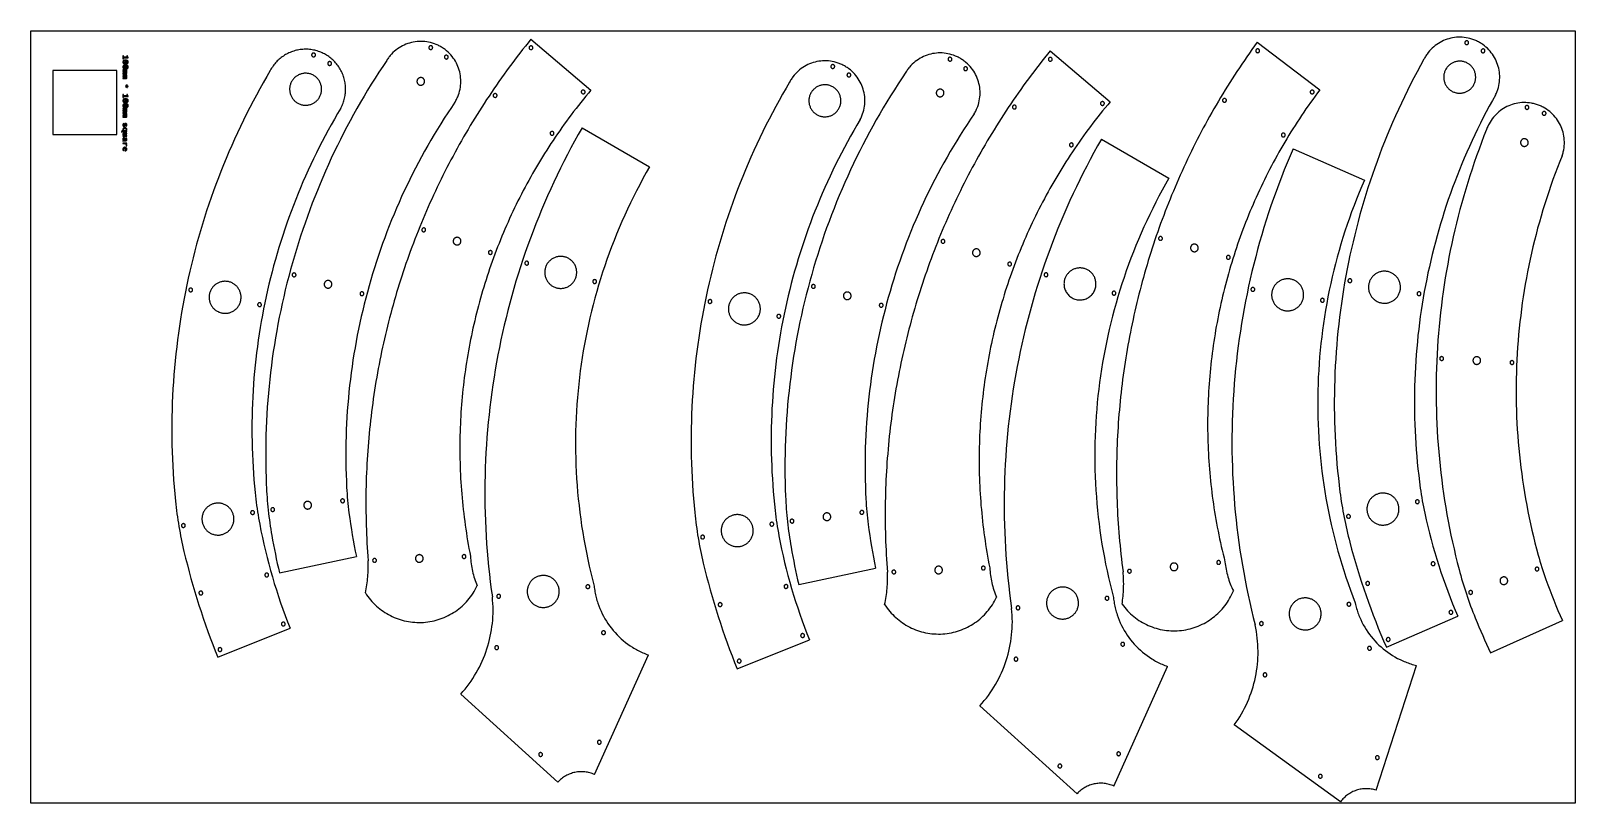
# Model space of a CAD drawing. Extents: x 0 to 9120, y 0 to 4560.
import ezdxf

# ---------------------------------------------------------------- set-up
doc = ezdxf.new("R2010")
doc.units = 0

msp = doc.modelspace()

# ---------------------------------------------------------------- linework, layer by layer
at = {"layer": 'Layer 1', "color": 7}
for points in [[(2953.4261, 4510.8126), (2936.973, 4490.512658), (2920.652161, 4470.125996), (2904.463791, 4449.653272), (2888.408093, 4429.095143), (2872.485273, 4408.452265), (2856.695536, 4387.725297), (2841.039088, 4366.914896), (2825.516132, 4346.021718), (2810.126875, 4325.046421), (2794.871521, 4303.989663), (2779.750276, 4282.8521), (2764.763344, 4261.634389), (2749.910932, 4240.337189), (2735.193243, 4218.961156), (2720.610484, 4197.506947), (2706.162859, 4175.97522), (2691.850573, 4154.366632), (2677.673832, 4132.68184), (2663.63284, 4110.921502), (2649.727803, 4089.086274), (2635.958926, 4067.176814), (2622.326415, 4045.193779), (2608.830473, 4023.137827), (2595.471307, 4001.009614), (2582.249121, 3978.809798), (2569.16412, 3956.539037), (2556.216511, 3934.197986), (2543.406497, 3911.787304), (2530.734284, 3889.307649), (2518.200077, 3866.759676), (2505.804081, 3844.144043), (2493.546502, 3821.461408), (2481.427544, 3798.712428), (2469.447413, 3775.89776), (2457.606314, 3753.018061), (2445.904451, 3730.073988), (2434.34203, 3707.0662), (2422.919257, 3683.995352), (2411.636336, 3660.862103), (2400.493472, 3637.667109), (2389.490871, 3614.411028), (2378.628737, 3591.094517), (2367.907276, 3567.718233), (2357.326693, 3544.282834), (2346.887193, 3520.788976), (2336.588981, 3497.237317), (2326.432262, 3473.628515), (2316.417242, 3449.963226), (2306.544126, 3426.242107), (2296.813118, 3402.465817), (2287.224424, 3378.635011), (2277.778248, 3354.750348), (2268.474797, 3330.812485), (2259.314275, 3306.822079), (2250.296888, 3282.779786), (2241.42284, 3258.686265), (2232.692336, 3234.542173), (2224.105582, 3210.348166), (2215.662783, 3186.104903), (2207.364144, 3161.81304), (2199.20987, 3137.473234), (2191.200167, 3113.086144), (2183.335238, 3088.652425), (2175.61529, 3064.172736), (2168.040528, 3039.647733), (2160.611157, 3015.078074), (2153.327381, 2990.464416), (2146.189407, 2965.807416), (2139.197438, 2941.107732), (2132.351681, 2916.366021), (2125.652341, 2891.582939), (2119.099621, 2866.759145), (2112.693729, 2841.895295), (2106.434868, 2816.992047), (2100.323244, 2792.050058), (2094.359063, 2767.069985), (2088.542528, 2742.052486), (2082.873846, 2716.998217), (2077.353221, 2691.907836), (2071.980859, 2666.782001), (2066.756964, 2641.621367), (2061.681742, 2616.426594), (2056.755399, 2591.198337), (2051.978138, 2565.937255), (2047.350166, 2540.644003), (2042.871687, 2515.319241), (2038.542906, 2489.963624), (2034.364029, 2464.577811), (2030.335261, 2439.162458), (2026.456806, 2413.718222), (2022.728871, 2388.245761), (2019.15166, 2362.745732), (2015.725378, 2337.218793), (2012.45023, 2311.6656), (2009.326422, 2286.086811), (2006.354159, 2260.483083), (2003.533645, 2234.855073), (2000.865086, 2209.203439), (1998.348687, 2183.528838), (1995.984654, 2157.831926), (1993.773191, 2132.113362), (1991.714503, 2106.373802), (1989.808796, 2080.613904), (1988.056274, 2054.834325), (1986.457143, 2029.035722), (1985.011608, 2003.218753), (1983.719875, 1977.384074), (1982.582147, 1951.532344), (1981.598631, 1925.664218), (1980.769531, 1899.780355), (1980.095053, 1873.881412), (1979.575402, 1847.968045), (1979.210782, 1822.040913), (1979.0014, 1796.100672), (1978.947459, 1770.14798), (1979.049166, 1744.183493), (1979.306725, 1718.20787), (1979.720342, 1692.221767), (1980.290221, 1666.225841), (1981.016568, 1640.220751), (1981.899588, 1614.207152), (1982.939486, 1588.185703), (1984.136467, 1562.157061), (1985.490737, 1536.121882), (1987.0025, 1510.080824), (1988.671961, 1484.034545), (1990.499326, 1457.983701), (1992.4848, 1431.92895)], [(2504.908, 4139.1513), (2508.019347, 4144.394332), (2510.980272, 4149.684666), (2513.791392, 4155.019753), (2516.453322, 4160.397044), (2518.966678, 4165.813989), (2521.332077, 4171.268039), (2525.621468, 4182.277253), (2529.326421, 4193.404291), (2532.451865, 4204.628758), (2535.002729, 4215.930256), (2536.983941, 4227.288389), (2538.40043, 4238.682763), (2539.257123, 4250.092979), (2539.558949, 4261.498643), (2539.310837, 4272.879358), (2538.517715, 4284.214729), (2537.184511, 4295.484358), (2535.316154, 4306.66785), (2532.917572, 4317.74481), (2529.993694, 4328.694839), (2526.549447, 4339.497544), (2522.589761, 4350.132527), (2518.119563, 4360.579392), (2513.143782, 4370.817744), (2507.667347, 4380.827186), (2501.695185, 4390.587321), (2495.232226, 4400.077755), (2488.283397, 4409.278091), (2480.853627, 4418.167933), (2472.947845, 4426.726884), (2464.570978, 4434.934549), (2455.727955, 4442.770531), (2451.133175, 4446.542768), (2446.423704, 4450.214435), (2441.600159, 4453.782983), (2436.663155, 4457.245864), (2431.613308, 4460.600527), (2426.451235, 4463.844422), (2421.208739, 4466.956672), (2415.918915, 4469.918509), (2410.584312, 4472.730547), (2405.20748, 4475.393404), (2399.790968, 4477.907694), (2394.337326, 4480.274033), (2383.328851, 4484.56532), (2372.202451, 4488.27219), (2360.978523, 4491.399568), (2349.677465, 4493.952379), (2338.319673, 4495.935548), (2326.925544, 4497.354), (2315.515475, 4498.212659), (2304.109863, 4498.51645), (2292.729106, 4498.270299), (2281.393599, 4497.47913), (2270.12374, 4496.147868), (2258.939926, 4494.281438), (2247.862554, 4491.884764), (2236.91202, 4488.962772), (2226.108723, 4485.520387), (2215.473058, 4481.562533), (2205.025422, 4477.094135), (2194.786213, 4472.120119), (2184.775828, 4466.645408), (2175.014663, 4460.674928), (2165.523116, 4454.213604), (2156.321583, 4447.26636), (2147.430462, 4439.838122), (2138.870148, 4431.933814), (2130.66104, 4423.558361), (2122.823535, 4414.716689), (2119.050507, 4410.122559), (2115.378028, 4405.413721), (2111.808648, 4400.590791), (2108.344917, 4395.654383), (2104.989385, 4390.605114), (2101.7446, 4385.4436)], [(2367.7046, 4471.518), (2365.605645, 4472.449646), (2363.429719, 4472.929934), (2361.238993, 4472.975879), (2359.095641, 4472.604494), (2357.061837, 4471.832792), (2355.199753, 4470.677789), (2353.571562, 4469.156497), (2352.239438, 4467.28593), (2351.307411, 4465.187145), (2350.826728, 4463.011305), (2350.780385, 4460.820588), (2351.151381, 4458.677169), (2351.922713, 4456.643224), (2353.077379, 4454.78093), (2354.598375, 4453.152464), (2356.4687, 4451.82), (2358.567655, 4450.888354), (2360.743581, 4450.408066), (2362.934307, 4450.362121), (2365.077659, 4450.733506), (2367.111463, 4451.505208), (2368.973547, 4452.660211), (2370.601738, 4454.181503), (2371.933862, 4456.05207), (2372.865889, 4458.150855), (2373.346572, 4460.326695), (2373.392915, 4462.517412), (2373.021919, 4464.660831), (2372.250587, 4466.694776), (2371.095921, 4468.55707), (2369.574925, 4470.185536), (2367.7046, 4471.518), (2367.7046, 4471.518)], [(2965.3079, 4462.456), (2964.75267, 4464.681427), (2963.795062, 4466.690659), (2962.486516, 4468.445218), (2960.878473, 4469.906628), (2959.022372, 4471.036411), (2956.969652, 4471.796089), (2954.771754, 4472.147187), (2952.480117, 4472.051226), (2950.253599, 4471.500387), (2948.242481, 4470.546746), (2946.485344, 4469.241665), (2945.020764, 4467.636508), (2943.887322, 4465.782639), (2943.123594, 4463.731423), (2942.768161, 4461.534222), (2942.8596, 4459.2424), (2943.41483, 4457.016973), (2944.372438, 4455.007741), (2945.680984, 4453.253182), (2947.289027, 4451.791772), (2949.145128, 4450.661989), (2951.197848, 4449.902311), (2953.395746, 4449.551213), (2955.687383, 4449.647174), (2957.913901, 4450.198013), (2959.925019, 4451.151654), (2961.682156, 4452.456735), (2963.146736, 4454.061892), (2964.280178, 4455.915761), (2965.043906, 4457.966977), (2965.399339, 4460.164178), (2965.3079, 4462.456), (2965.3079, 4462.456)], [(2953.4215, 4510.8103), (3308.1573, 4210.6511)], [(559.4541, 4387.9289), (555.877965, 4387.722103), (552.737016, 4387.113716), (550.044083, 4386.121746), (547.812, 4384.7642), (546.053598, 4383.059086), (544.781709, 4381.024409), (544.009166, 4378.678179), (543.7488, 4376.0384)], [(544.3139, 4413.622), (544.3139, 4395.13)], [(547.5679, 4413.622), (544.3139, 4413.622)], [(544.3139, 4395.13), (547.5679, 4395.13)], [(546.8675, 4376.0383), (547.036417, 4377.70603), (547.559025, 4379.233936), (548.459108, 4380.596577), (549.76045, 4381.768513), (551.486836, 4382.724303), (553.66205, 4383.438508), (556.309877, 4383.885687), (559.4541, 4384.0404)], [(547.5679, 4405.89), (547.5679, 4413.622)], [(567.2709, 4405.89), (547.5679, 4405.89)], [(547.5679, 4402.092), (574.5499, 4402.092)], [(547.5679, 4395.13), (547.5679, 4402.092)], [(567.0319, 4382.775), (549.3489, 4370.613)], [(551.9659, 4369.256), (569.6039, 4381.419)], [(575.1153, 4376.0383), (574.856833, 4378.678112), (574.089295, 4381.024367), (572.824482, 4383.059061), (571.074188, 4384.764187), (568.850207, 4386.12174), (566.164336, 4387.113714), (563.028369, 4387.722103), (559.4541, 4387.9289)], [(559.4541, 4384.0404), (561.703813, 4383.965794), (563.71675, 4383.729975), (565.492913, 4383.332944), (567.0323, 4382.7747)], [(567.2709, 4413.711), (567.2709, 4405.89)], [(570.2169, 4413.711), (567.2709, 4413.711)], [(569.6035, 4381.4192), (570.68907, 4380.291997), (571.448588, 4379.016875), (571.894886, 4377.597716), (572.0408, 4376.0384)], [(574.5502, 4404.8057), (573.301683, 4405.340391), (572.312189, 4406.006431), (571.553191, 4406.820793), (570.996163, 4407.80045), (570.612576, 4408.962376), (570.373905, 4410.323544), (570.2172, 4413.7115)], [(574.5499, 4402.092), (574.5499, 4404.806)], [(2101.7446, 4385.4436), (2078.528417, 4350.790249), (2055.679231, 4315.93353), (2033.197881, 4280.876403), (2011.085209, 4245.62183), (1989.342054, 4210.172771), (1967.969258, 4174.532187), (1946.967661, 4138.703041), (1926.338104, 4102.688291), (1906.081426, 4066.4909), (1886.19847, 4030.113828), (1866.690074, 3993.560037), (1847.55708, 3956.832487), (1828.800328, 3919.934139), (1810.420659, 3882.867954), (1792.418914, 3845.636894), (1774.795932, 3808.243918), (1757.552555, 3770.691989), (1740.689623, 3732.984067), (1724.207976, 3695.123113), (1708.108456, 3657.112087), (1692.391902, 3618.953952), (1677.059155, 3580.651668), (1662.111056, 3542.208195), (1647.548446, 3503.626496), (1633.372164, 3464.90953), (1619.583051, 3426.060259), (1606.181949, 3387.081644), (1593.169697, 3347.976646), (1580.547136, 3308.748225), (1568.315106, 3269.399343), (1556.474449, 3229.93296), (1545.026004, 3190.352039), (1533.970613, 3150.659538), (1523.309115, 3110.85842), (1513.042352, 3070.951646), (1503.171163, 3030.942176), (1493.69639, 2990.832972), (1484.618873, 2950.626994), (1475.939452, 2910.327203), (1467.658968, 2869.936561), (1459.778262, 2829.458028), (1452.298175, 2788.894565), (1445.219545, 2748.249133), (1438.543215, 2707.524694), (1432.270025, 2666.724207), (1426.400815, 2625.850635), (1420.936426, 2584.906938), (1415.877699, 2543.896077), (1411.225473, 2502.821013), (1406.98059, 2461.684707), (1403.14389, 2420.49012), (1399.716214, 2379.240212), (1396.698402, 2337.937946), (1394.091295, 2296.586282), (1391.895732, 2255.18818), (1390.112556, 2213.746602), (1388.742606, 2172.264509), (1387.786723, 2130.744861), (1387.245747, 2089.19062), (1387.12052, 2047.604747), (1387.41188, 2005.990203), (1388.120671, 1964.349948), (1389.24773, 1922.686943), (1390.7939, 1881.00415)], [(1831.6156, 4105.007), (1835.204537, 4112.037203), (1838.543124, 4119.151877), (1841.631578, 4126.344813), (1844.470116, 4133.609804), (1847.058955, 4140.940644), (1849.398312, 4148.331126), (1851.488404, 4155.775042), (1853.329448, 4163.266186), (1854.921661, 4170.798349), (1856.265259, 4178.365326), (1857.36046, 4185.960908), (1858.207481, 4193.57889), (1858.806538, 4201.213063), (1859.157849, 4208.857221), (1859.261631, 4216.505156), (1859.1181, 4224.150662), (1858.727473, 4231.787532), (1858.089968, 4239.409557), (1857.205801, 4247.010532), (1856.075189, 4254.584249), (1854.69835, 4262.124501), (1853.0755, 4269.625081), (1851.206856, 4277.079781), (1849.092635, 4284.482396), (1846.733054, 4291.826717), (1844.128331, 4299.106537), (1841.278681, 4306.31565), (1838.184322, 4313.447848), (1834.845471, 4320.496924), (1831.262345, 4327.456671), (1827.43516, 4334.320883), (1823.364134, 4341.083351), (1819.070268, 4347.706563), (1814.578074, 4354.155201), (1809.893036, 4360.426349), (1805.020638, 4366.517091), (1799.966364, 4372.424512), (1794.735698, 4378.145695), (1789.334124, 4383.677726), (1783.767125, 4389.017689), (1778.040187, 4394.162667), (1772.158792, 4399.109746), (1766.128425, 4403.856009), (1759.95457, 4408.398541), (1753.642711, 4412.734427), (1747.198332, 4416.86075), (1740.626916, 4420.774596), (1733.933948, 4424.473047), (1727.124912, 4427.953189), (1720.205292, 4431.212106), (1713.180571, 4434.246883), (1706.056234, 4437.054603), (1698.837765, 4439.632351), (1691.530647, 4441.977212), (1684.140365, 4444.086269), (1676.672403, 4445.956607), (1669.132244, 4447.58531), (1661.525373, 4448.969464), (1653.857273, 4450.106151), (1646.133429, 4450.992457), (1638.359324, 4451.625465), (1630.540443, 4452.00226), (1622.68227, 4452.119927), (1614.790287, 4451.975549), (1606.907484, 4451.568558), (1599.076703, 4450.902523), (1591.303211, 4449.980735), (1583.592274, 4448.806486), (1575.949161, 4447.383066), (1568.379137, 4445.713768), (1560.887471, 4443.801883), (1553.479429, 4441.650702), (1546.160277, 4439.263517), (1538.935284, 4436.64362), (1531.809716, 4433.7943), (1524.78884, 4430.718851), (1517.877924, 4427.420564), (1511.082233, 4423.902729), (1504.407036, 4420.168639), (1497.857599, 4416.221584), (1491.43919, 4412.064857), (1485.157074, 4407.701749), (1479.01652, 4403.13555), (1473.022795, 4398.369554), (1467.181165, 4393.40705), (1461.496897, 4388.251331), (1455.975259, 4382.905687), (1450.621518, 4377.373411), (1445.44094, 4371.657794), (1440.438792, 4365.762127), (1435.620342, 4359.689701), (1430.990857, 4353.443809), (1426.555603, 4347.027741), (1422.319849, 4340.444789), (1418.288859, 4333.698244), (1414.467903, 4326.791398)], [(1674.811, 4428.5888), (1672.662257, 4429.385944), (1670.464853, 4429.729619), (1668.27946, 4429.640494), (1666.16675, 4429.139236), (1664.187394, 4428.246514), (1662.402063, 4426.982996), (1660.87143, 4425.369349), (1659.656164, 4423.426241), (1658.85229, 4421.280007), (1658.50173, 4419.083691), (1658.584005, 4416.89803), (1659.078638, 4414.783759), (1659.965152, 4412.801615), (1661.223069, 4411.012333), (1662.831911, 4409.476649), (1664.7712, 4408.2553), (1666.919943, 4407.458156), (1669.117347, 4407.114481), (1671.30274, 4407.203606), (1673.41545, 4407.704864), (1675.394806, 4408.597586), (1677.180137, 4409.861104), (1678.71077, 4411.474751), (1679.926036, 4413.417859), (1680.72991, 4415.564093), (1681.08047, 4417.760409), (1680.998195, 4419.94607), (1680.503562, 4422.060341), (1679.617048, 4424.042485), (1678.359131, 4425.831767), (1676.750289, 4427.367451), (1674.811, 4428.5888), (1674.811, 4428.5888)], [(1769.8092, 4378.0813), (1768.418357, 4378.656832), (1766.982721, 4379.039163), (1765.521332, 4379.229531), (1764.053229, 4379.229175), (1762.597452, 4379.039333), (1761.173041, 4378.661245), (1759.799035, 4378.096147), (1758.494475, 4377.345279), (1757.300628, 4376.42854), (1756.251702, 4375.376409), (1755.356143, 4374.205992), (1754.6224, 4372.9344), (1754.058919, 4371.578739), (1753.674148, 4370.156119), (1753.476535, 4368.683646), (1753.474525, 4367.178429), (1753.671521, 4365.686158), (1754.05823, 4364.251695), (1754.624061, 4362.890911), (1755.358421, 4361.619675), (1756.250717, 4360.453856), (1757.290357, 4359.409324), (1758.466749, 4358.501949), (1759.7693, 4357.7476), (1761.160143, 4357.172068), (1762.595779, 4356.789737), (1764.057168, 4356.599369), (1765.525271, 4356.599725), (1766.981048, 4356.789567), (1768.405459, 4357.167656), (1769.779465, 4357.732753), (1771.084025, 4358.483621), (1772.277872, 4359.40036), (1773.326799, 4360.452492), (1774.222357, 4361.622908), (1774.9561, 4362.8945), (1775.519581, 4364.250161), (1775.904352, 4365.672782), (1776.101966, 4367.145254), (1776.103975, 4368.650471), (1775.90698, 4370.142742), (1775.52027, 4371.577205), (1774.954439, 4372.937989), (1774.220079, 4374.209225), (1773.327783, 4375.375044), (1772.288143, 4376.419576), (1771.111751, 4377.326951), (1769.8092, 4378.0813), (1769.8092, 4378.0813)], [(2459.518, 4415.4292), (2457.420773, 4416.352734), (2455.247981, 4416.826608), (2453.0614, 4416.867833), (2450.922804, 4416.493418), (2448.893967, 4415.72037), (2447.036665, 4414.5657), (2445.412671, 4413.046416), (2444.08376, 4411.179528), (2443.153286, 4409.08537), (2442.672219, 4406.91416), (2442.623754, 4404.727727), (2442.991086, 4402.587903), (2443.757411, 4400.556518), (2444.905925, 4398.695402), (2446.419822, 4397.066386), (2448.2823, 4395.7313), (2450.379527, 4394.807766), (2452.552319, 4394.333892), (2454.7389, 4394.292667), (2456.877496, 4394.667082), (2458.906333, 4395.44013), (2460.763635, 4396.5948), (2462.387629, 4398.114084), (2463.71654, 4399.980972), (2464.647014, 4402.07513), (2465.128081, 4404.24634), (2465.176546, 4406.432773), (2464.809214, 4408.572597), (2464.042889, 4410.603982), (2462.894375, 4412.465098), (2461.380478, 4414.094114), (2459.518, 4415.4292), (2459.518, 4415.4292)], [(129.3669, 4325.764), (129.3669, 3947.812)], [(507.3189, 4325.764), (129.3669, 4325.764)], [(507.3189, 3947.812), (507.3189, 4325.764)], [(543.7488, 4376.0383), (544.009166, 4373.398526), (544.781709, 4371.052306), (546.053598, 4369.017646), (547.812, 4367.31255), (550.044083, 4365.955023), (552.737016, 4364.963069), (555.877965, 4364.354693), (559.4541, 4364.1479)], [(559.4541, 4359.3881), (555.877965, 4359.181303), (552.737016, 4358.572916), (550.044083, 4357.580946), (547.812, 4356.2234), (546.053598, 4354.518286), (544.781709, 4352.483609), (544.009166, 4350.137379), (543.7488, 4347.4976)], [(543.7488, 4347.4976), (544.009166, 4344.857821), (544.781709, 4342.511591), (546.053598, 4340.476914), (547.812, 4338.7718), (550.044083, 4337.414254), (552.737016, 4336.422284), (555.877965, 4335.813897), (559.4541, 4335.6071)], [(544.3139, 4330.396), (544.3139, 4326.959)], [(566.7319, 4330.396), (544.3139, 4330.396)], [(544.3139, 4326.959), (559.1169, 4326.959)], [(544.3139, 4320.63), (544.3139, 4317.194)], [(560.1109, 4320.63), (544.3139, 4320.63)], [(544.3139, 4317.194), (559.1629, 4317.194)], [(544.3139, 4310.864), (544.3139, 4307.428)], [(560.0649, 4310.864), (544.3139, 4310.864)], [(544.3139, 4307.428), (561.2389, 4307.428)], [(544.3139, 4301.855), (544.3139, 4298.418)], [(566.7319, 4301.855), (544.3139, 4301.855)], [(544.3139, 4298.418), (559.1169, 4298.418)], [(544.3139, 4292.09), (544.3139, 4288.653)], [(560.1109, 4292.09), (544.3139, 4292.09)], [(544.3139, 4288.653), (559.1629, 4288.653)], [(549.3489, 4370.6134), (548.219188, 4371.72782), (547.44865, 4373.020638), (547.007888, 4374.466061), (546.8675, 4376.0383)], [(546.8675, 4347.4976), (547.036417, 4349.16533), (547.559025, 4350.693236), (548.459108, 4352.055877), (549.76045, 4353.227812), (551.486836, 4354.183603), (553.66205, 4354.897808), (556.309877, 4355.344987), (559.4541, 4355.4997)], [(549.3489, 4342.0726), (548.219188, 4343.187036), (547.44865, 4344.479887), (547.007888, 4345.925345), (546.8675, 4347.4976)], [(567.0319, 4354.234), (549.3489, 4342.073)], [(559.4541, 4368.0363), (557.1929, 4368.112486), (555.20215, 4368.341137), (553.465275, 4368.722395), (551.9657, 4369.2564)], [(559.4541, 4339.4956), (557.1929, 4339.571786), (555.20215, 4339.800438), (553.465275, 4340.181695), (551.9657, 4340.7157)], [(551.9659, 4340.716), (569.6039, 4352.878)], [(559.1171, 4326.959), (561.256833, 4326.694228), (562.101941, 4326.379903), (562.795788, 4325.959075), (563.337304, 4325.442838), (563.725423, 4324.842284), (563.959078, 4324.168507), (564.0372, 4323.4326)], [(559.1171, 4298.4182), (561.256833, 4298.153442), (562.101941, 4297.839129), (562.795788, 4297.418312), (563.337304, 4296.902082), (563.725423, 4296.301527), (563.959078, 4295.627736), (564.0372, 4294.8918)], [(559.1627, 4317.1937), (561.295308, 4316.935856), (562.133113, 4316.628662), (562.818588, 4316.21605), (563.351732, 4315.708095), (563.732548, 4315.114869), (563.961037, 4314.446446), (564.0372, 4313.7129)], [(559.1627, 4288.653), (561.295308, 4288.395156), (562.133113, 4288.087962), (562.818588, 4287.67535), (563.351732, 4287.167395), (563.732548, 4286.574169), (563.961037, 4285.905746), (564.0372, 4285.1722)], [(559.4541, 4364.1479), (563.028369, 4364.354693), (566.164336, 4364.963069), (568.850207, 4365.955023), (571.074188, 4367.31255), (572.824482, 4369.017646), (574.089295, 4371.052306), (574.856833, 4373.398526), (575.1153, 4376.0383)], [(572.0408, 4376.0383), (571.834878, 4374.26664), (571.222402, 4372.689961), (570.211302, 4371.320973), (568.809513, 4370.172388), (567.024965, 4369.256916), (564.865592, 4368.58727), (562.339326, 4368.176161), (559.4541, 4368.0363)], [(575.1153, 4347.4976), (574.856833, 4350.137379), (574.089295, 4352.483609), (572.824482, 4354.518286), (571.074188, 4356.2234), (568.850207, 4357.580946), (566.164336, 4358.572916), (563.028369, 4359.181303), (559.4541, 4359.3881)], [(559.4541, 4355.4997), (561.703813, 4355.425087), (563.71675, 4355.18925), (565.492913, 4354.792187), (567.0323, 4354.2339)], [(559.4541, 4335.6071), (563.028369, 4335.813897), (566.164336, 4336.422284), (568.850207, 4337.414254), (571.074188, 4338.7718), (572.824482, 4340.476914), (574.089295, 4342.511591), (574.856833, 4344.857821), (575.1153, 4347.4976)], [(572.0408, 4347.4976), (571.834878, 4345.72594), (571.222402, 4344.149261), (570.211302, 4342.780273), (568.809513, 4341.631687), (567.024965, 4340.716216), (564.865592, 4340.04657), (562.339326, 4339.635461), (559.4541, 4339.4956)], [(564.0372, 4313.7129), (563.968353, 4313.006087), (563.765686, 4312.409013), (563.43501, 4311.916901), (562.982138, 4311.524975), (561.733045, 4311.022575), (560.0649, 4310.8636)], [(564.0372, 4323.4326), (563.968442, 4322.728208), (563.766398, 4322.136647), (563.437415, 4321.652087), (562.987838, 4321.2687), (561.752283, 4320.782128), (560.1105, 4320.6303)], [(564.0372, 4294.8918), (563.968442, 4294.187412), (563.766398, 4293.595862), (563.437415, 4293.111319), (562.987838, 4292.72795), (561.752283, 4292.241412), (560.1105, 4292.0896)], [(561.2394, 4307.4284), (562.506848, 4307.503537), (563.657056, 4307.732834), (564.674074, 4308.122121), (565.54195, 4308.677225), (566.244732, 4309.403976), (566.766469, 4310.308203), (567.091209, 4311.395735), (567.203, 4312.6724)], [(564.3081, 4317.6912), (565.523516, 4318.380292), (566.43385, 4319.374888), (567.005034, 4320.691814), (567.203, 4322.3479)], [(567.203, 4312.6724), (566.960527, 4314.41648), (566.315163, 4315.842962), (565.389992, 4316.938864), (564.3081, 4317.6912)], [(564.3081, 4289.1504), (565.523516, 4289.839548), (566.43385, 4290.834162), (567.005034, 4292.15107), (567.203, 4293.8071)], [(567.203, 4284.1317), (566.960527, 4285.875778), (566.315163, 4287.30225), (565.389992, 4288.398122), (564.3081, 4289.1504)], [(567.203, 4322.3479), (566.967666, 4324.000148), (566.338, 4325.360037), (565.428509, 4326.423283), (564.3537, 4327.1856)], [(567.203, 4293.8071), (566.967666, 4295.459406), (566.338, 4296.819325), (565.428509, 4297.882581), (564.3537, 4298.6449)], [(564.3539, 4327.186), (566.7319, 4327.637)], [(564.3539, 4298.645), (566.7319, 4299.097)], [(566.7319, 4327.637), (566.7319, 4330.396)], [(566.7319, 4299.097), (566.7319, 4301.855)], [(569.6035, 4352.8784), (570.68907, 4351.751211), (571.448588, 4350.476112), (571.894886, 4349.056958), (572.0408, 4347.4976)], [(1414.4679, 4326.7914), (1393.361904, 4290.813867), (1372.63439, 4254.655237), (1352.286021, 4218.318517), (1332.31746, 4181.806712), (1312.729368, 4145.122829), (1293.522407, 4108.269873), (1274.697241, 4071.25085), (1256.254531, 4034.068766), (1238.19494, 3996.726626), (1220.519129, 3959.227438), (1203.227762, 3921.574206), (1186.3215, 3883.769936), (1169.801006, 3845.817634), (1153.666942, 3807.720307), (1137.91997, 3769.480959), (1122.560753, 3731.102598), (1107.589952, 3692.588228), (1093.008231, 3653.940855), (1078.816251, 3615.163486), (1065.014675, 3576.259127), (1051.604164, 3537.230782), (1038.585382, 3498.081459), (1025.958991, 3458.814162), (1013.725652, 3419.431898), (1001.886029, 3379.937673), (990.440783, 3340.334492), (979.390576, 3300.625362), (968.736071, 3260.813288), (958.477931, 3220.901276), (948.616817, 3180.892332), (939.153392, 3140.789462), (930.088318, 3100.595671), (921.422257, 3060.313966), (913.155872, 3019.947352), (905.289825, 2979.498836), (897.824778, 2938.971423), (890.761394, 2898.368119), (884.100334, 2857.691929), (877.842261, 2816.945861), (871.987838, 2776.132919), (866.537726, 2735.256109), (861.492588, 2694.318438), (856.853086, 2653.322911), (852.619883, 2612.272534), (848.79364, 2571.170313), (845.37502, 2530.019254), (842.364686, 2488.822362), (839.763299, 2447.582644), (837.571522, 2406.303105), (835.790018, 2364.986752), (834.419447, 2323.63659), (833.460473, 2282.255624), (832.913759, 2240.846862), (832.779965, 2199.413308), (833.059755, 2157.957969), (833.753791, 2116.48385), (834.862735, 2074.993958), (836.387249, 2033.491297), (838.327996, 1991.978875), (840.685638, 1950.459697), (843.460837, 1908.936768), (846.654255, 1867.413095), (850.266556, 1825.891684), (854.2984, 1784.37554)], [(1664.8745, 4300.6225), (1660.460882, 4302.661406), (1655.99755, 4304.455303), (1651.492446, 4306.006886), (1646.953512, 4307.318848), (1642.388688, 4308.393883), (1637.805918, 4309.234686), (1633.213141, 4309.843951), (1628.618299, 4310.224373), (1624.029335, 4310.378644), (1619.454189, 4310.30946), (1614.900804, 4310.019515), (1610.37712, 4309.511502), (1605.891079, 4308.788116), (1601.450624, 4307.852051), (1597.063694, 4306.706001), (1592.738232, 4305.352661), (1588.482179, 4303.794724), (1584.303478, 4302.034885), (1580.210068, 4300.075838), (1576.209893, 4297.920277), (1572.310893, 4295.570896), (1568.52101, 4293.03039), (1564.848185, 4290.301451), (1561.30036, 4287.386776), (1557.885477, 4284.289057), (1554.611477, 4281.01099), (1551.486302, 4277.555267), (1548.517892, 4273.924584), (1545.714191, 4270.121635), (1543.083138, 4266.149113), (1540.632676, 4262.009712), (1538.370746, 4257.706128), (1536.329116, 4253.29377), (1534.532463, 4248.831547), (1532.978099, 4244.327402), (1531.663335, 4239.789278), (1530.585481, 4235.225119), (1529.741848, 4230.642869), (1529.129747, 4226.050469), (1528.746489, 4221.455863), (1528.589384, 4216.866995), (1528.655743, 4212.291808), (1528.942877, 4207.738244), (1529.448097, 4203.214247), (1530.168713, 4198.727761), (1531.102036, 4194.286728), (1532.245376, 4189.899091), (1533.596046, 4185.572795), (1535.151354, 4181.315781), (1536.908613, 4177.135993), (1538.865132, 4173.041375), (1541.018223, 4169.039869), (1543.365196, 4165.13942), (1545.903362, 4161.347968), (1548.630032, 4157.67346), (1551.542516, 4154.123836), (1554.638125, 4150.707041), (1557.914171, 4147.431017), (1561.367963, 4144.303709), (1564.996812, 4141.333058), (1568.79803, 4138.527009), (1572.768927, 4135.893504), (1576.906813, 4133.440486), (1581.209, 4131.1759), (1585.622618, 4129.136994), (1590.08595, 4127.343097), (1594.591054, 4125.791514), (1599.129988, 4124.479552), (1603.694812, 4123.404517), (1608.277582, 4122.563714), (1612.870359, 4121.954449), (1617.465201, 4121.574027), (1622.054165, 4121.419756), (1626.629311, 4121.48894), (1631.182696, 4121.778885), (1635.70638, 4122.286898), (1640.192421, 4123.010284), (1644.632876, 4123.946349), (1649.019806, 4125.092399), (1653.345268, 4126.445739), (1657.601321, 4128.003676), (1661.780022, 4129.763515), (1665.873432, 4131.722562), (1669.873607, 4133.878123), (1673.772607, 4136.227504), (1677.56249, 4138.76801), (1681.235315, 4141.496949), (1684.78314, 4144.411624), (1688.198023, 4147.509343), (1691.472023, 4150.78741), (1694.597198, 4154.243133), (1697.565608, 4157.873816), (1700.369309, 4161.676765), (1703.000362, 4165.649287), (1705.450824, 4169.788688), (1707.712754, 4174.092272), (1709.754384, 4178.50463), (1711.551037, 4182.966853), (1713.105401, 4187.470998), (1714.420165, 4192.009122), (1715.498019, 4196.573281), (1716.341652, 4201.155531), (1716.953753, 4205.747931), (1717.337011, 4210.342537), (1717.494116, 4214.931405), (1717.427757, 4219.506592), (1717.140623, 4224.060156), (1716.635403, 4228.584153), (1715.914787, 4233.070639), (1714.981464, 4237.511672), (1713.838124, 4241.899309), (1712.487454, 4246.225605), (1710.932146, 4250.482619), (1709.174887, 4254.662407), (1707.218368, 4258.757025), (1705.065277, 4262.758531), (1702.718304, 4266.65898), (1700.180138, 4270.450432), (1697.453468, 4274.12494), (1694.540984, 4277.674564), (1691.445375, 4281.091359), (1688.169329, 4284.367383), (1684.715537, 4287.494691), (1681.086688, 4290.465342), (1677.28547, 4293.271391), (1673.314573, 4295.904896), (1669.176687, 4298.357914), (1664.8745, 4300.6225), (1664.8745, 4300.6225)], [(544.3139, 4282.323), (544.3139, 4278.888)], [(560.0649, 4282.323), (544.3139, 4282.323)], [(544.3139, 4278.888), (561.2389, 4278.888)], [(564.1459, 4233.335), (559.1289, 4229.582)], [(559.1289, 4229.582), (560.6659, 4227.502)], [(560.6659, 4239.076), (559.1729, 4236.952)], [(559.1729, 4236.952), (564.1459, 4233.335)], [(564.0372, 4285.1722), (563.968353, 4284.465354), (563.765686, 4283.868255), (563.43501, 4283.376125), (562.982138, 4282.984188), (561.733045, 4282.481777), (560.0649, 4282.3228)], [(565.7739, 4235.369), (560.6659, 4239.076)], [(560.6659, 4227.502), (565.7739, 4231.255)], [(561.2394, 4278.8877), (562.506848, 4278.962837), (563.657056, 4279.192134), (564.674074, 4279.581421), (565.54195, 4280.136525), (566.244732, 4280.863276), (566.766469, 4281.767503), (567.091209, 4282.855035), (567.203, 4284.1317)], [(567.6279, 4241.382), (565.7739, 4235.369)], [(565.7739, 4231.255), (567.6279, 4225.241)], [(570.1139, 4240.614), (567.6279, 4241.382)], [(567.6279, 4225.241), (570.1139, 4226.055)], [(568.1699, 4234.6), (570.1139, 4240.614)], [(574.4559, 4234.6), (568.1699, 4234.6)], [(568.1699, 4232.023), (574.4559, 4232.023)], [(570.1139, 4226.055), (568.1699, 4232.023)], [(574.4559, 4232.023), (574.4559, 4234.6)], [(2314.5661, 4281.9962), (2312.494966, 4283.03764), (2310.37029, 4283.849664), (2308.207554, 4284.436525), (2306.022242, 4284.802474), (2303.829836, 4284.951766), (2301.645819, 4284.888652), (2299.485673, 4284.617386), (2297.364882, 4284.14222), (2295.298929, 4283.467407), (2293.303296, 4282.597198), (2291.393465, 4281.535848), (2289.584921, 4280.287609), (2287.893146, 4278.856734), (2286.333622, 4277.247474), (2284.921832, 4275.464084), (2283.67326, 4273.510815), (2282.627516, 4271.44185), (2281.811077, 4269.318867), (2281.219721, 4267.157356), (2280.849229, 4264.972809), (2280.695379, 4262.780718), (2280.753952, 4260.596574), (2281.020727, 4258.43587), (2281.491483, 4256.314095), (2282.162, 4254.246744), (2283.028057, 4252.249306), (2284.085434, 4250.337273), (2285.32991, 4248.526138), (2286.757266, 4246.831391), (2288.363279, 4245.268525), (2290.143731, 4243.853031), (2292.0944, 4242.6004), (2294.165534, 4241.55896), (2296.29021, 4240.746936), (2298.452946, 4240.160075), (2300.638258, 4239.794126), (2302.830664, 4239.644834), (2305.014681, 4239.707948), (2307.174827, 4239.979214), (2309.295618, 4240.45438), (2311.361571, 4241.129193), (2313.357204, 4241.999402), (2315.267035, 4243.060752), (2317.075579, 4244.308991), (2318.767354, 4245.739866), (2320.326878, 4247.349126), (2321.738668, 4249.132516), (2322.98724, 4251.085785), (2324.032984, 4253.15475), (2324.849423, 4255.277733), (2325.440779, 4257.439244), (2325.811271, 4259.623791), (2325.965121, 4261.815882), (2325.906548, 4264.000026), (2325.639773, 4266.16073), (2325.169017, 4268.282505), (2324.4985, 4270.349856), (2323.632443, 4272.347294), (2322.575066, 4274.259327), (2321.33059, 4276.070462), (2319.903234, 4277.765209), (2318.297221, 4279.328075), (2316.516769, 4280.743569), (2314.5661, 4281.9962), (2314.5661, 4281.9962)], [(3308.1573, 4210.6511), (3293.131448, 4192.764475), (3278.245756, 4174.786348), (3263.500436, 4156.717541), (3248.895702, 4138.558876), (3234.431766, 4120.311177), (3220.10884, 4101.975265), (3205.927138, 4083.551963), (3191.886871, 4065.042093), (3177.988252, 4046.446478), (3164.231495, 4027.765939), (3150.61681, 4009.001299), (3137.144412, 3990.153381), (3123.814512, 3971.223007), (3110.627323, 3952.210999), (3097.583058, 3933.11818), (3084.68193, 3913.945372), (3071.92415, 3894.693397), (3059.309931, 3875.363078), (3046.839487, 3855.955237), (3034.513029, 3836.470696), (3022.330771, 3816.910278), (3010.292924, 3797.274805), (2998.399702, 3777.5651), (2986.651317, 3757.781984), (2975.047981, 3737.926281), (2963.589907, 3717.998812), (2952.277308, 3698.000401), (2941.110396, 3677.931868), (2930.089384, 3657.794037), (2919.214485, 3637.58773), (2908.48591, 3617.31377), (2897.903873, 3596.972978), (2887.468586, 3576.566178), (2877.180262, 3556.09419), (2867.039114, 3535.557839), (2857.045353, 3514.957946), (2847.199193, 3494.295333), (2837.500845, 3473.570823), (2827.950524, 3452.785239), (2818.54844, 3431.939402), (2809.294808, 3411.034135), (2800.189839, 3390.07026), (2791.233745, 3369.0486), (2782.426741, 3347.969977), (2773.769037, 3326.835214), (2765.260847, 3305.645132), (2756.902384, 3284.400554), (2748.693859, 3263.102303), (2740.635486, 3241.751201), (2732.727477, 3220.34807), (2724.970044, 3198.893732), (2717.363401, 3177.38901), (2709.907759, 3155.834727), (2702.603332, 3134.231704), (2695.450331, 3112.580765), (2688.44897, 3090.88273), (2681.599462, 3069.138423), (2674.902017, 3047.348667), (2668.356851, 3025.514283), (2661.964173, 3003.636093), (2655.724199, 2981.714921), (2649.637139, 2959.751588), (2643.703207, 2937.746917), (2637.922615, 2915.701731), (2632.295576, 2893.616851), (2626.822302, 2871.4931), (2621.503006, 2849.3313), (2616.3379, 2827.132274), (2611.327198, 2804.896844), (2606.471111, 2782.625832), (2601.769852, 2760.320061), (2597.223634, 2737.980353), (2592.83267, 2715.607531), (2588.597171, 2693.202416), (2584.517351, 2670.765832), (2580.593422, 2648.2986), (2576.825597, 2625.801543), (2573.214088, 2603.275483), (2569.759108, 2580.721243), (2566.460869, 2558.139645), (2563.319585, 2535.531511), (2560.335466, 2512.897664), (2557.508727, 2490.238926), (2554.83958, 2467.55612), (2552.328237, 2444.850067), (2549.974911, 2422.12159), (2547.779815, 2399.371512), (2545.743161, 2376.600655), (2543.865161, 2353.809841), (2542.146028, 2330.999892), (2540.585976, 2308.171632), (2539.185215, 2285.325881), (2537.94396, 2262.463464), (2536.862422, 2239.585201), (2535.940814, 2216.691916), (2535.179349, 2193.78443), (2534.57824, 2170.863567), (2534.137698, 2147.930148), (2533.857937, 2124.984996), (2533.739168, 2102.028933), (2533.781606, 2079.062781), (2533.985461, 2056.087364), (2534.350947, 2033.103502), (2534.878277, 2010.11202), (2535.567662, 1987.113738), (2536.419316, 1964.109479), (2537.433451, 1941.100067), (2538.61028, 1918.086322), (2539.950015, 1895.069068), (2541.452869, 1872.049126), (2543.119054, 1849.02732), (2544.948784, 1826.004471), (2546.94227, 1802.981402), (2549.099725, 1779.958935), (2551.421361, 1756.937892), (2553.907392, 1733.919097), (2556.55803, 1710.903371), (2559.373488, 1687.891536), (2562.353977, 1664.884416), (2565.499711, 1641.882831), (2568.810902, 1618.887606), (2572.287763, 1595.899562), (2575.930507, 1572.919521), (2579.739345, 1549.948305), (2583.714491, 1526.986738), (2587.856157, 1504.035642), (2592.164556, 1481.095838), (2596.6399, 1458.16815)], [(3273.3554, 4201.7066), (3272.801923, 4203.934102), (3271.845345, 4205.945432), (3270.537189, 4207.702009), (3268.928975, 4209.165256), (3267.072225, 4210.296591), (3265.01846, 4211.057437), (3262.819201, 4211.409213), (3260.525969, 4211.31334), (3258.297944, 4210.76197), (3256.285711, 4209.807295), (3254.527897, 4208.5008), (3253.06313, 4206.893971), (3251.930039, 4205.038292), (3251.167252, 4202.985247), (3250.813396, 4200.786321), (3250.9071, 4198.493), (3251.460577, 4196.265498), (3252.417155, 4194.254168), (3253.725311, 4192.497591), (3255.333525, 4191.034344), (3257.190275, 4189.903009), (3259.24404, 4189.142163), (3261.443299, 4188.790387), (3263.736531, 4188.88626), (3265.964556, 4189.43763), (3267.976789, 4190.392305), (3269.734603, 4191.6988), (3271.19937, 4193.305629), (3272.332461, 4195.161308), (3273.095248, 4197.214353), (3273.449104, 4199.413279), (3273.3554, 4201.7066), (3273.3554, 4201.7066)], [(559.4541, 4159.603), (555.877965, 4159.396203), (552.737016, 4158.787816), (550.044083, 4157.795846), (547.812, 4156.4383), (546.053598, 4154.733186), (544.781709, 4152.698509), (544.009166, 4150.352279), (543.7488, 4147.7125)], [(543.7488, 4147.7125), (544.009166, 4145.072721), (544.781709, 4142.726491), (546.053598, 4140.691814), (547.812, 4138.9867), (550.044083, 4137.629154), (552.737016, 4136.637184), (555.877965, 4136.028797), (559.4541, 4135.822)], [(559.4541, 4131.0623), (555.877965, 4130.855503), (552.737016, 4130.247116), (550.044083, 4129.255146), (547.812, 4127.8976), (546.053598, 4126.192486), (544.781709, 4124.157809), (544.009166, 4121.811579), (543.7488, 4119.1718)], [(543.7488, 4119.1718), (544.009166, 4116.531993), (544.781709, 4114.185748), (546.053598, 4112.151071), (547.812, 4110.445962), (550.044083, 4109.088428), (552.737016, 4108.09647), (555.877965, 4107.488093), (559.4541, 4107.2813)], [(544.3139, 4185.296), (544.3139, 4166.804)], [(547.5679, 4185.296), (544.3139, 4185.296)], [(544.3139, 4166.804), (547.5679, 4166.804)], [(546.8675, 4147.7125), (547.036417, 4149.38023), (547.559025, 4150.908136), (548.459108, 4152.270777), (549.76045, 4153.442713), (551.486836, 4154.398503), (553.66205, 4155.112708), (556.309877, 4155.559887), (559.4541, 4155.7146)], [(549.3489, 4142.2875), (548.219188, 4143.401936), (547.44865, 4144.694787), (547.007888, 4146.140245), (546.8675, 4147.7125)], [(546.8675, 4119.1718), (547.036417, 4120.839526), (547.559025, 4122.36742), (548.459108, 4123.730045), (549.76045, 4124.901963), (551.486836, 4125.857735), (553.66205, 4126.571923), (556.309877, 4127.019091), (559.4541, 4127.1738)], [(549.3489, 4113.7468), (548.219188, 4114.861236), (547.44865, 4116.154088), (547.007888, 4117.599545), (546.8675, 4119.1718)], [(547.5679, 4177.565), (547.5679, 4185.296)], [(567.2709, 4177.565), (547.5679, 4177.565)], [(547.5679, 4173.766), (574.5499, 4173.766)], [(547.5679, 4166.804), (547.5679, 4173.766)], [(567.0319, 4154.449), (549.3489, 4142.288)], [(567.0319, 4125.908), (549.3489, 4113.747)], [(559.4541, 4139.7104), (557.1929, 4139.786586), (555.20215, 4140.015237), (553.465275, 4140.396495), (551.9657, 4140.9305)], [(559.4541, 4111.1697), (557.1929, 4111.245886), (555.20215, 4111.474537), (553.465275, 4111.855795), (551.9657, 4112.3898)], [(551.9659, 4140.931), (569.6039, 4153.093)], [(551.9659, 4112.39), (569.6039, 4124.553)], [(575.1153, 4147.7125), (574.856833, 4150.352279), (574.089295, 4152.698509), (572.824482, 4154.733186), (571.074188, 4156.4383), (568.850207, 4157.795846), (566.164336, 4158.787816), (563.028369, 4159.396203), (559.4541, 4159.603)], [(559.4541, 4155.7146), (561.703813, 4155.639987), (563.71675, 4155.40415), (565.492913, 4155.007087), (567.0323, 4154.4488)], [(559.4541, 4135.822), (563.028369, 4136.028797), (566.164336, 4136.637184), (568.850207, 4137.629154), (571.074188, 4138.9867), (572.824482, 4140.691814), (574.089295, 4142.726491), (574.856833, 4145.072721), (575.1153, 4147.7125)], [(572.0408, 4147.7125), (571.834878, 4145.940836), (571.222402, 4144.364145), (570.211302, 4142.995141), (568.809513, 4141.846537), (567.024965, 4140.931048), (564.865592, 4140.261386), (562.339326, 4139.850265), (559.4541, 4139.7104)], [(575.1153, 4119.1718), (574.856833, 4121.811579), (574.089295, 4124.157809), (572.824482, 4126.192486), (571.074188, 4127.8976), (568.850207, 4129.255146), (566.164336, 4130.247116), (563.028369, 4130.855503), (559.4541, 4131.0623)], [(559.4541, 4127.1738), (561.703813, 4127.099194), (563.71675, 4126.863375), (565.492913, 4126.466344), (567.0323, 4125.9081)], [(559.4541, 4107.2813), (563.028369, 4107.488093), (566.164336, 4108.09647), (568.850207, 4109.088428), (571.074188, 4110.445962), (572.824482, 4112.151071), (574.089295, 4114.185748), (574.856833, 4116.531993), (575.1153, 4119.1718)], [(572.0408, 4119.1718), (571.834878, 4117.400107), (571.222402, 4115.823403), (570.211302, 4114.454397), (568.809513, 4113.3058), (567.024965, 4112.390321), (564.865592, 4111.720672), (562.339326, 4111.309561), (559.4541, 4111.1697)], [(567.2709, 4185.386), (567.2709, 4177.565)], [(570.2169, 4185.386), (567.2709, 4185.386)], [(569.6035, 4153.0933), (570.68907, 4151.966111), (571.448588, 4150.691012), (571.894886, 4149.271858), (572.0408, 4147.7125)], [(569.6035, 4124.5526), (570.68907, 4123.425397), (571.448588, 4122.150275), (571.894886, 4120.731116), (572.0408, 4119.1718)], [(574.5502, 4176.4799), (573.301683, 4177.014562), (572.312189, 4177.680587), (571.553191, 4178.494944), (570.996163, 4179.4746), (570.612576, 4180.636525), (570.373905, 4181.997687), (570.2172, 4185.3856)], [(574.5499, 4173.766), (574.5499, 4176.48)], [(1831.6156, 4105.007), (1812.250447, 4072.419165), (1793.237834, 4039.661201), (1774.578385, 4006.735986), (1756.272726, 3973.646395), (1738.321485, 3940.395304), (1720.725287, 3906.985591), (1703.484758, 3873.42013), (1686.600524, 3839.701799), (1670.073212, 3805.833474), (1653.903447, 3771.81803), (1638.091856, 3737.658344), (1622.639064, 3703.357293), (1607.545698, 3668.917752), (1592.812384, 3634.342598), (1578.439748, 3599.634707), (1564.428415, 3564.796955), (1550.779013, 3529.832219), (1537.492167, 3494.743375), (1524.568504, 3459.533298), (1512.008648, 3424.204866), (1499.813227, 3388.760954), (1487.982867, 3353.204439), (1476.518193, 3317.538196), (1465.419833, 3281.765103), (1454.688411, 3245.888036), (1444.324553, 3209.90987), (1434.328887, 3173.833482), (1424.702038, 3137.661748), (1415.444633, 3101.397544), (1406.557296, 3065.043747), (1398.040655, 3028.603233), (1389.895336, 2992.078878), (1382.121964, 2955.473559), (1374.721165, 2918.790151), (1367.693567, 2882.031531), (1361.039794, 2845.200575), (1354.760474, 2808.300159), (1348.856231, 2771.333159), (1343.327693, 2734.302453), (1338.175484, 2697.210916), (1333.400232, 2660.061423), (1329.002563, 2622.856853), (1324.983102, 2585.60008), (1321.342476, 2548.293981), (1318.08131, 2510.941432), (1315.200231, 2473.54531), (1312.699865, 2436.10849), (1310.580838, 2398.63385), (1308.843776, 2361.124264), (1307.489305, 2323.58261), (1306.518052, 2286.011764), (1305.930642, 2248.414602), (1305.727701, 2210.794), (1305.909856, 2173.152834), (1306.477733, 2135.493981), (1307.431957, 2097.820316), (1308.773155, 2060.134717), (1310.501953, 2022.440059), (1312.618977, 1984.739219), (1315.124853, 1947.035073), (1318.020207, 1909.330496), (1321.305666, 1871.628366), (1324.981855, 1833.931559), (1329.0494, 1796.24295)], [(2504.908, 4139.1513), (2483.631916, 4107.777676), (2462.697585, 4076.21318), (2442.105804, 4044.460648), (2421.857369, 4012.522912), (2401.953078, 3980.402806), (2382.393728, 3948.103164), (2363.180114, 3915.626819), (2344.313033, 3882.976606), (2325.793283, 3850.155359), (2307.62166, 3817.16591), (2289.79896, 3784.011094), (2272.32598, 3750.693744), (2255.203517, 3717.216694), (2238.432368, 3683.582778), (2222.013329, 3649.794829), (2205.947197, 3615.855682), (2190.234769, 3581.76817), (2174.876841, 3547.535127), (2159.87421, 3513.159386), (2145.227673, 3478.643781), (2130.938026, 3443.991146), (2117.006066, 3409.204315), (2103.43259, 3374.286121), (2090.218395, 3339.239399), (2077.364276, 3304.066981), (2064.871032, 3268.771702), (2052.739458, 3233.356395), (2040.970351, 3197.823894), (2029.564508, 3162.177033), (2018.522725, 3126.418646), (2007.8458, 3090.551566), (1997.534529, 3054.578627), (1987.589708, 3018.502662), (1978.012135, 2982.326507), (1968.802606, 2946.052993), (1959.961917, 2909.684955), (1951.490866, 2873.225227), (1943.390249, 2836.676642), (1935.660862, 2800.042035), (1928.303503, 2763.324238), (1921.318969, 2726.526086), (1914.708055, 2689.650412), (1908.471558, 2652.70005), (1902.610276, 2615.677834), (1897.125004, 2578.586598), (1892.01654, 2541.429175), (1887.28568, 2504.208398), (1882.933221, 2466.927103), (1878.95996, 2429.588122), (1875.366693, 2392.194289), (1872.154217, 2354.748438), (1869.323329, 2317.253403), (1866.874825, 2279.712017), (1864.809502, 2242.127114), (1863.128157, 2204.501529), (1861.831586, 2166.838093), (1860.920586, 2129.139642), (1860.395954, 2091.409009), (1860.258487, 2053.649028), (1860.50898, 2015.862533), (1861.148232, 1978.052356), (1862.177038, 1940.221333), (1863.596195, 1902.372296), (1865.4065, 1864.50808)], [(2753.5383, 4180.7257), (2752.982848, 4182.950865), (2752.02511, 4184.959832), (2750.716516, 4186.714136), (2749.108494, 4188.175314), (2747.252475, 4189.3049), (2745.199887, 4190.064432), (2743.002161, 4190.415444), (2740.710725, 4190.319472), (2738.484397, 4189.7687), (2736.473421, 4188.815189), (2734.716368, 4187.510287), (2733.251813, 4185.905341), (2732.118325, 4184.051701), (2731.35448, 4182.000715), (2730.998847, 4179.803732), (2731.09, 4177.5121), (2731.645452, 4175.286935), (2732.60319, 4173.277968), (2733.911784, 4171.523664), (2735.519806, 4170.062486), (2737.375825, 4168.9329), (2739.428413, 4168.173368), (2741.626139, 4167.822356), (2743.917575, 4167.918328), (2746.143903, 4168.4691), (2748.154879, 4169.422611), (2749.911932, 4170.727513), (2751.376487, 4172.332459), (2752.509975, 4174.186099), (2753.27382, 4176.237085), (2753.629453, 4178.434068), (2753.5383, 4180.7257), (2753.5383, 4180.7257)], [(549.3975, 4014.8653), (548.05188, 4014.196396), (546.8943, 4013.294853), (545.922101, 4012.19089), (545.132625, 4010.914725), (544.523215, 4009.496575), (544.091213, 4007.966659), (543.83396, 4006.355195), (543.7488, 4004.6924)], [(544.3139, 4102.07), (544.3139, 4098.633)], [(566.7319, 4102.07), (544.3139, 4102.07)], [(544.3139, 4098.633), (559.1169, 4098.633)], [(544.3139, 4092.304), (544.3139, 4088.868)], [(560.1109, 4092.304), (544.3139, 4092.304)], [(544.3139, 4088.868), (559.1629, 4088.868)], [(544.3139, 4082.538), (544.3139, 4079.103)], [(560.0649, 4082.538), (544.3139, 4082.538)], [(544.3139, 4079.103), (561.2389, 4079.103)], [(544.3139, 4073.529), (544.3139, 4070.092)], [(566.7319, 4073.529), (544.3139, 4073.529)], [(544.3139, 4070.092), (559.1169, 4070.092)], [(544.3139, 4063.764), (544.3139, 4060.327)], [(560.1109, 4063.764), (544.3139, 4063.764)], [(544.3139, 4060.327), (559.1629, 4060.327)], [(544.3139, 4053.997), (544.3139, 4050.562)], [(560.0649, 4053.997), (544.3139, 4053.997)], [(544.3139, 4050.562), (561.2389, 4050.562)], [(550.6629, 4011.385), (549.3979, 4014.865)], [(560.739, 4014.1412), (559.517219, 4014.02252), (558.454291, 4013.674966), (557.539623, 4013.111266), (556.762625, 4012.34415), (556.112705, 4011.386346), (555.579272, 4010.250584), (554.8195, 4007.4961)], [(559.1171, 4098.6331), (561.256833, 4098.368342), (562.101941, 4098.054029), (562.795788, 4097.633212), (563.337304, 4097.116982), (563.725423, 4096.516427), (563.959078, 4095.842636), (564.0372, 4095.1067)], [(559.1171, 4070.0924), (561.256833, 4069.827628), (562.101941, 4069.513303), (562.795788, 4069.092475), (563.337304, 4068.576238), (563.725423, 4067.975684), (563.959078, 4067.301907), (564.0372, 4066.566)], [(559.1627, 4088.8678), (561.295308, 4088.609972), (562.133113, 4088.302793), (562.818588, 4087.8902), (563.351732, 4087.382263), (563.732548, 4086.789053), (563.961037, 4086.120642), (564.0372, 4085.3871)], [(559.1627, 4060.3271), (561.295308, 4060.069272), (562.133113, 4059.762093), (562.818588, 4059.3495), (563.351732, 4058.841563), (563.732548, 4058.248353), (563.961037, 4057.579942), (564.0372, 4056.8464)], [(564.0372, 4085.3871), (563.968353, 4084.680254), (563.765686, 4084.083155), (563.43501, 4083.591025), (562.982138, 4083.199088), (561.733045, 4082.696677), (560.0649, 4082.5377)], [(564.0372, 4056.8464), (563.968353, 4056.139554), (563.765686, 4055.542455), (563.43501, 4055.050325), (562.982138, 4054.658387), (561.733045, 4054.155977), (560.0649, 4053.997)], [(564.0372, 4095.1067), (563.968442, 4094.402312), (563.766398, 4093.810762), (563.437415, 4093.326219), (562.987838, 4092.94285), (561.752283, 4092.456312), (560.1105, 4092.3045)], [(564.0372, 4066.566), (563.968442, 4065.861608), (563.766398, 4065.270047), (563.437415, 4064.785487), (562.987838, 4064.4021), (561.752283, 4063.915528), (560.1105, 4063.7637)], [(567.203, 4005.0088), (567.09204, 4006.867935), (566.764852, 4008.590928), (566.229972, 4010.143339), (565.495938, 4011.490725), (564.571286, 4012.598646), (563.464555, 4013.432659), (562.18428, 4013.958325), (560.739, 4014.1412)], [(561.2394, 4079.1026), (562.506848, 4079.177737), (563.657056, 4079.407033), (564.674074, 4079.796315), (565.54195, 4080.351413), (566.244732, 4081.078152), (566.766469, 4081.982361), (567.091209, 4083.069868), (567.203, 4084.3465)], [(561.2394, 4050.5619), (562.506848, 4050.637033), (563.657056, 4050.866319), (564.674074, 4051.255589), (565.54195, 4051.810675), (566.244732, 4052.537408), (566.766469, 4053.441619), (567.091209, 4054.529139), (567.203, 4055.8058)], [(564.3081, 4089.3653), (565.523516, 4090.054392), (566.43385, 4091.048987), (567.005034, 4092.365914), (567.203, 4094.022)], [(567.203, 4084.3465), (566.960527, 4086.090622), (566.315163, 4087.5171), (565.389992, 4088.612978), (564.3081, 4089.3653)], [(564.3081, 4060.8246), (565.523516, 4061.513692), (566.43385, 4062.508287), (567.005034, 4063.825214), (567.203, 4065.4813)], [(567.203, 4055.8058), (566.960527, 4057.549922), (566.315163, 4058.9764), (565.389992, 4060.072278), (564.3081, 4060.8246)], [(567.203, 4094.022), (566.967666, 4095.674306), (566.338, 4097.034225), (565.428509, 4098.097481), (564.3537, 4098.8598)], [(567.203, 4065.4813), (566.967666, 4067.133548), (566.338, 4068.493437), (565.428509, 4069.556683), (564.3537, 4070.319)], [(564.3539, 4098.86), (566.7319, 4099.312)], [(564.3539, 4070.319), (566.7319, 4070.771)], [(566.7319, 4099.312), (566.7319, 4102.07)], [(566.7319, 4070.771), (566.7319, 4073.529)], [(129.3669, 3947.812), (507.3189, 3947.812)], [(542.3844, 3970.4103), (540.773036, 3970.307509), (539.459619, 3970.011855), (538.418536, 3969.542413), (537.624175, 3968.918262), (537.050923, 3968.158479), (536.673169, 3967.282139), (536.465298, 3966.308321), (536.4017, 3965.2561)], [(536.4017, 3965.2561), (536.604975, 3963.531725), (537.0787, 3962.1816)], [(537.0789, 3962.182), (540.3829, 3962.182)], [(539.7912, 3964.351), (540.002342, 3965.403059), (540.627138, 3966.086025), (541.652639, 3966.455228), (543.0659, 3966.566)], [(540.3828, 3962.1816), (539.933588, 3963.249163), (539.7912, 3964.351)], [(547.9519, 3970.41), (542.3849, 3970.41)], [(543.0659, 3966.566), (566.7319, 3966.566)], [(543.7488, 4004.6924), (543.864261, 4002.724905), (544.206403, 4000.913087), (544.768862, 3999.28982), (545.545275, 3997.887975), (546.529279, 3996.740427), (547.714509, 3995.88005), (549.094604, 3995.339716), (550.6632, 3995.1523)], [(555.4524, 3988.3586), (552.835008, 3988.168228), (550.516688, 3987.615473), (548.512823, 3986.727879), (546.8388, 3985.532987), (545.510002, 3984.058341), (544.541813, 3982.331483), (543.949617, 3980.379955), (543.7488, 3978.2313)], [(543.7488, 3978.2313), (543.827454, 3976.94767), (544.056002, 3975.744052), (544.42332, 3974.624154), (544.918288, 3973.591687), (546.24668, 3971.80388), (547.9522, 3970.4103)], [(552.3425, 3957.4674), (550.479496, 3957.36291), (548.804845, 3957.038503), (547.337057, 3956.477776), (546.094638, 3955.664325), (545.096095, 3954.581746), (544.359936, 3953.213634), (543.904669, 3951.543587), (543.7488, 3949.5552)], [(543.7488, 3949.5552), (543.83634, 3948.161216), (544.084864, 3946.924169), (544.473228, 3945.835556), (544.980288, 3944.886875), (546.265917, 3943.375294), (547.7726, 3942.3214)], [(549.942, 3930.1027), (548.546398, 3929.951756), (547.314656, 3929.514127), (546.253624, 3928.812612), (545.37015, 3927.870012), (544.671082, 3926.709131), (544.163269, 3925.352767), (543.853559, 3923.823723), (543.7488, 3922.1448)], [(543.7488, 3922.1448), (543.826925, 3920.569001), (544.05177, 3919.161773), (544.40904, 3917.917818), (544.884438, 3916.831837), (545.463668, 3915.898533), (546.132436, 3915.112608), (546.876445, 3914.468763), (547.6814, 3913.9617)], [(547.7729, 3942.321), (544.3139, 3941.689)], [(544.3139, 3941.689), (544.3139, 3938.568)], [(544.3139, 3938.568), (566.7319, 3938.568)], [(546.6423, 3921.2411), (546.901313, 3923.326723), (547.211599, 3924.170714), (547.630425, 3924.874363), (548.148804, 3925.431822), (548.75775, 3925.837245), (549.448277, 3926.084787), (550.2114, 3926.1686)], [(546.7777, 4004.6468), (547.041656, 4007.066808), (547.363684, 4008.118021), (547.805375, 4009.049987), (548.36145, 4009.852668), (549.026631, 4010.516023), (549.795641, 4011.030014), (550.6632, 4011.3846)], [(550.3924, 3998.8141), (549.614226, 3998.916403), (548.912388, 3999.216931), (548.295337, 3999.706113), (547.771525, 4000.374375), (547.349404, 4001.212147), (547.037425, 4002.209856), (546.7777, 4004.6468)], [(546.9131, 3977.282), (547.055851, 3978.796235), (547.479183, 3980.172192), (548.175714, 3981.390263), (549.138063, 3982.430838), (550.358847, 3983.274308), (551.830686, 3983.901064), (553.546197, 3984.291498), (555.498, 3984.426)], [(555.498, 3970.319), (553.572411, 3970.447599), (551.869203, 3970.822081), (550.398969, 3971.425473), (549.1723, 3972.2408), (548.199787, 3973.25109), (547.492022, 3974.439369), (547.059596, 3975.788663), (546.9131, 3977.282)], [(546.9131, 3948.5602), (547.037142, 3949.931151), (547.396563, 3951.04197), (547.972302, 3951.916495), (548.7453, 3952.578562), (549.696498, 3953.05201), (550.806838, 3953.360673), (553.4287, 3953.579)], [(554.4825, 3942.4111), (552.724347, 3942.521387), (551.194288, 3942.844131), (549.894272, 3943.367153), (548.82625, 3944.078275), (547.992172, 3944.965319), (547.393988, 3946.016106), (547.033647, 3947.218459), (546.9131, 3948.5602)], [(558.2841, 3914.2781), (557.939391, 3917.969668), (557.435119, 3921.175909), (556.751344, 3923.894702), (555.868125, 3926.123925), (554.765522, 3927.861457), (553.423594, 3929.105178), (551.8224, 3929.852966), (549.942, 3930.1027)], [(550.2114, 3926.1686), (551.390805, 3925.984017), (552.404228, 3925.429578), (553.262706, 3924.50425), (553.977275, 3923.207), (554.558972, 3921.536793), (555.018834, 3919.492597), (555.6172, 3914.2781)], [(554.0512, 4003.7887), (553.524414, 4001.714364), (552.815088, 4000.148463), (552.356314, 3999.577435), (551.809117, 3999.15903), (551.159233, 3998.90175), (550.3924, 3998.8141)], [(550.6632, 3995.1523), (552.01564, 3995.270791), (553.172231, 3995.625575), (554.15307, 3996.215615), (554.97825, 3997.039875), (555.667868, 3998.09732), (556.242019, 3999.386913), (557.1243, 4002.6584)], [(566.7319, 3957.467), (552.3429, 3957.467)], [(553.4289, 3953.579), (566.7319, 3953.579)], [(554.8199, 4007.496), (554.0509, 4003.789)], [(566.7319, 3942.411), (554.4829, 3942.411)], [(567.203, 3978.1857), (567.000159, 3980.349406), (566.40263, 3982.312245), (565.426901, 3984.047208), (564.089463, 3985.527288), (562.406804, 3986.725474), (560.395414, 3987.614761), (558.071783, 3988.168139), (555.4524, 3988.3586)], [(555.498, 3984.426), (557.447408, 3984.291498), (559.157541, 3983.901064), (560.622034, 3983.274308), (561.834525, 3982.430837), (562.78865, 3981.390263), (563.478047, 3980.172192), (563.896351, 3978.796235), (564.0372, 3977.282)], [(564.0372, 3977.282), (563.892668, 3975.801755), (563.465419, 3974.458606), (562.764973, 3973.271129), (561.80085, 3972.2579), (560.582571, 3971.437496), (559.119656, 3970.828494), (557.421626, 3970.44947), (555.498, 3970.319)], [(557.1239, 4002.658), (557.8929, 4006.456)], [(557.8926, 4006.4556), (558.347486, 4008.133648), (558.988663, 4009.400238), (559.850058, 4010.200458), (560.37394, 4010.408521), (560.9656, 4010.4794)], [(560.7758, 3925.1737), (562.194797, 3924.541387), (563.32915, 3923.404775), (563.759099, 3922.653954), (564.081303, 3921.784975), (564.3537, 3919.7031)], [(561.8179, 3928.746), (560.7759, 3925.174)], [(560.9656, 4010.4794), (561.700071, 4010.378044), (562.343434, 4010.083864), (562.893586, 4009.611693), (563.348425, 4008.976363), (563.963753, 4007.275555), (564.1726, 4005.1001)], [(564.1726, 4005.1001), (563.987025, 4003.121075), (563.43305, 4001.4431), (562.5148, 4000.1465), (561.920361, 3999.666317), (561.2364, 3999.3116)], [(561.2369, 3999.312), (562.5009, 3995.921)], [(567.203, 3919.6133), (567.110869, 3921.23881), (566.839041, 3922.750434), (566.394361, 3924.135979), (565.783675, 3925.38325), (565.01383, 3926.480052), (564.091672, 3927.414191), (563.024046, 3928.173471), (561.8178, 3928.7457)], [(562.5007, 3995.9206), (563.611252, 3996.526379), (564.570373, 3997.315389), (565.379099, 3998.271764), (566.038463, 3999.379637), (566.5495, 4000.623144), (566.913245, 4001.986417), (567.130734, 4003.453591), (567.203, 4005.0088)], [(562.9525, 3970.4103), (564.684617, 3971.78393), (566.027063, 3973.568887), (566.525601, 3974.600998), (566.894852, 3975.718402), (567.124192, 3976.915251), (567.203, 3978.1857)], [(566.7319, 3969.732), (562.9529, 3970.41)], [(566.7319, 3966.566), (566.7319, 3969.732)], [(566.7319, 3953.579), (566.7319, 3957.467)], [(566.7319, 3938.568), (566.7319, 3942.411)], [(3255.8648, 3988.6339), (3233.533986, 3949.228046), (3211.635103, 3909.625314), (3190.168831, 3869.829261), (3169.135849, 3829.843442), (3148.536838, 3789.671411), (3128.372478, 3749.316725), (3108.643449, 3708.782938), (3089.350431, 3668.073605), (3070.494105, 3627.192282), (3052.07515, 3586.142524), (3034.094247, 3544.927887), (3016.552076, 3503.551924), (2999.449317, 3462.018193), (2982.786649, 3420.330247), (2966.564755, 3378.491643), (2950.784312, 3336.505935), (2935.446002, 3294.376678), (2920.550505, 3252.107429), (2906.0985, 3209.701741), (2892.090669, 3167.163171), (2878.52769, 3124.495274), (2865.410245, 3081.701604), (2852.739013, 3038.785717), (2840.514675, 2995.751168), (2828.73791, 2952.601513), (2817.409399, 2909.340307), (2806.529822, 2865.971105), (2796.099859, 2822.497461), (2786.12019, 2778.922933), (2776.591495, 2735.251074), (2767.514455, 2691.485439), (2758.88975, 2647.629585), (2750.718059, 2603.687066), (2743.000063, 2559.661438), (2735.736442, 2515.556256), (2728.927877, 2471.375075), (2722.575047, 2427.12145), (2716.678632, 2382.798936), (2711.239312, 2338.411089), (2706.257769, 2293.961464), (2701.734681, 2249.453617), (2697.670729, 2204.891102), (2694.066594, 2160.277474), (2690.922954, 2115.61629), (2688.240491, 2070.911103), (2686.019885, 2026.16547), (2684.261815, 1981.382946), (2682.966963, 1936.567085), (2682.136007, 1891.721444), (2681.769628, 1846.849577), (2681.868506, 1801.955039), (2682.433322, 1757.041386), (2683.464756, 1712.112174), (2684.963487, 1667.170956), (2686.930196, 1622.221289), (2689.365563, 1577.266728), (2692.270268, 1532.310827), (2695.644991, 1487.357143), (2699.490412, 1442.40923), (2703.807212, 1397.470644), (2708.596071, 1352.544939), (2713.857668, 1307.635672), (2719.592685, 1262.746397), (2725.8018, 1217.88067)], [(3089.6331, 3957.2894), (3089.07787, 3959.514827), (3088.120262, 3961.524059), (3086.811716, 3963.278618), (3085.203673, 3964.740028), (3083.347572, 3965.869811), (3081.294852, 3966.629489), (3079.096954, 3966.980587), (3076.805317, 3966.884626), (3074.578799, 3966.333787), (3072.567681, 3965.380146), (3070.810544, 3964.075065), (3069.345964, 3962.469908), (3068.212522, 3960.616039), (3067.448794, 3958.564823), (3067.093361, 3956.367622), (3067.1848, 3954.0758), (3067.74003, 3951.850373), (3068.697638, 3949.841141), (3070.006184, 3948.086582), (3071.614227, 3946.625172), (3073.470328, 3945.495389), (3075.523048, 3944.735711), (3077.720946, 3944.384613), (3080.012583, 3944.480574), (3082.239101, 3945.031413), (3084.250219, 3945.985054), (3086.007356, 3947.290135), (3087.471936, 3948.895292), (3088.605378, 3950.749161), (3089.369106, 3952.800377), (3089.724539, 3954.997578), (3089.6331, 3957.2894), (3089.6331, 3957.2894)], [(3255.8612, 3988.6333), (3654.6089, 3758.7183)], [(555.4656, 3873.1566), (553.013303, 3872.960187), (550.771247, 3872.382261), (548.775411, 3871.439796), (547.061775, 3870.149762), (545.666317, 3868.529134), (544.625016, 3866.594883), (543.97385, 3864.363981), (543.7488, 3861.8534)], [(543.7488, 3861.8534), (543.837225, 3860.205156), (544.091947, 3858.714919), (544.497132, 3857.375253), (545.03695, 3856.178725), (545.695568, 3855.1179), (546.457153, 3854.185344), (548.2259, 3852.6753)], [(547.6809, 3913.962), (544.3139, 3913.102)], [(544.3139, 3913.102), (544.3139, 3909.757)], [(544.3139, 3909.7568), (547.854475, 3910.333175), (552.915, 3910.5707)], [(544.3139, 3898.442), (544.3139, 3894.599)], [(566.7319, 3898.442), (544.3139, 3898.442)], [(544.3139, 3894.599), (553.6539, 3894.599)], [(553.2256, 3914.2781), (551.545305, 3914.415932), (550.143609, 3914.812836), (549.003696, 3915.443925), (548.10875, 3916.284312), (547.441954, 3917.309111), (546.986491, 3918.493433), (546.725545, 3919.812392), (546.6423, 3921.2411)], [(546.9131, 3861.6723), (547.004689, 3862.964935), (547.29783, 3864.264983), (547.820084, 3865.520529), (548.599013, 3866.679662), (549.662177, 3867.690469), (551.037139, 3868.501036), (552.75146, 3869.059451), (554.8327, 3869.3138)], [(549.4475, 3856.0663), (548.440541, 3856.999359), (547.637225, 3858.2081), (547.105447, 3859.747441), (546.9131, 3861.6723)], [(548.2259, 3852.675), (549.4479, 3856.066)], [(552.9149, 3910.571), (558.4199, 3910.571)], [(555.6169, 3914.278), (553.2259, 3914.278)], [(553.6538, 3894.599), (555.951311, 3894.417491), (557.937225, 3893.893119), (559.613164, 3893.056119), (560.98075, 3891.936725), (562.041605, 3890.565172), (562.79735, 3888.971694), (563.249608, 3887.186525), (563.4, 3885.2399)], [(554.8327, 3851.4096), (557.230275, 3851.430282), (559.507494, 3851.855217), (561.602922, 3852.669053), (563.455125, 3853.856437), (565.002669, 3855.402017), (566.184119, 3857.290439), (566.938041, 3859.506351), (567.203, 3862.0344)], [(554.8329, 3869.314), (554.8329, 3851.41)], [(567.203, 3862.0344), (566.992942, 3864.342428), (566.378002, 3866.461402), (565.381033, 3868.35474), (564.024888, 3869.985862), (562.332419, 3871.31819), (560.32648, 3872.315142), (558.029922, 3872.940139), (555.4656, 3873.1566)], [(557.5009, 3855.161), (557.5009, 3869.268)], [(557.5011, 3869.2682), (559.183692, 3868.901475), (560.590572, 3868.327109), (561.737572, 3867.570508), (562.640525, 3866.657075), (563.315262, 3865.612214), (563.777616, 3864.461328), (564.043418, 3863.229822), (564.1285, 3861.9431)], [(564.1285, 3861.9431), (563.976833, 3860.383536), (563.549325, 3859.027347), (562.887217, 3857.874534), (562.03175, 3856.9251), (561.024164, 3856.179047), (559.9057, 3855.636378), (558.717598, 3855.297095), (557.5011, 3855.1612)], [(558.7829, 3914.278), (558.2839, 3914.278)], [(558.4195, 3910.5707), (560.474898, 3910.70891), (562.257528, 3911.125302), (563.766994, 3911.822514), (565.0029, 3912.803188), (565.96485, 3914.069963), (566.652447, 3915.62548), (567.065296, 3917.472379), (567.203, 3919.6133)], [(564.3537, 3919.7031), (564.257339, 3918.379783), (563.973581, 3917.2535), (563.510414, 3916.317905), (562.875825, 3915.56665), (562.077802, 3914.993389), (561.124331, 3914.591775), (560.023402, 3914.355461), (558.783, 3914.2781)], [(567.1088, 3884.426), (567.023668, 3885.985176), (566.766891, 3887.497728), (566.3364, 3888.946704), (565.730125, 3890.31515), (564.945997, 3891.586115), (563.981947, 3892.742647), (562.835904, 3893.767793), (561.5058, 3894.6446)], [(561.5059, 3894.645), (566.7319, 3895.503)], [(563.4, 3885.2399), (563.213813, 3883.013312), (562.7229, 3880.854)], [(562.7229, 3880.854), (566.7319, 3880.854)], [(566.7319, 3895.503), (566.7319, 3898.442)], [(566.7321, 3880.854), (566.993838, 3882.555025), (567.1088, 3884.426)], [(3654.6097, 3758.7182), (3634.578722, 3723.476363), (3615.008989, 3688.032919), (3595.90109, 3652.392325), (3577.255617, 3616.55904), (3559.073157, 3580.537519), (3541.354301, 3544.332221), (3524.099638, 3507.947603), (3507.309758, 3471.388121), (3490.98525, 3434.658234), (3475.126705, 3397.762399), (3459.734711, 3360.705072), (3444.809859, 3323.490712), (3430.352737, 3286.123776), (3416.363936, 3248.60872), (3402.844045, 3210.950003), (3389.793653, 3173.152081), (3377.213351, 3135.219412), (3365.103728, 3097.156453), (3353.465373, 3058.967661), (3342.298876, 3020.657495), (3331.604827, 2982.23041), (3321.383816, 2943.690865), (3311.636431, 2905.043317), (3302.363262, 2866.292222), (3293.5649, 2827.442039), (3285.241934, 2788.497224), (3277.394953, 2749.462236), (3270.024546, 2710.341531), (3263.131304, 2671.139566), (3256.715817, 2631.860799), (3250.778673, 2592.509688), (3245.320462, 2553.090688), (3240.341775, 2513.608259), (3235.843199, 2474.066857), (3231.825326, 2434.470939), (3228.288745, 2394.824963), (3225.234045, 2355.133386), (3222.661816, 2315.400666), (3220.572648, 2275.631259), (3218.967129, 2235.829623), (3217.845851, 2196.000216), (3217.209401, 2156.147494), (3217.058371, 2116.275915), (3217.393349, 2076.389936), (3218.214926, 2036.494015), (3219.52369, 1996.592608), (3221.320232, 1956.690174), (3223.60514, 1916.791169), (3226.379005, 1876.900052), (3229.642417, 1837.021278), (3233.395964, 1797.159305), (3237.640236, 1757.318592), (3242.375823, 1717.503594), (3247.603315, 1677.71877), (3253.323302, 1637.968576), (3259.536372, 1598.257471), (3266.243115, 1558.58991), (3273.444121, 1518.970353), (3281.13998, 1479.403255), (3289.331281, 1439.893074), (3298.018614, 1400.444268), (3307.202569, 1361.061294), (3316.883734, 1321.748609), (3327.0627, 1282.51067)], [(2331.8129, 3387.3714), (2331.255651, 3389.594424), (2330.296859, 3391.601228), (2328.98787, 3393.353452), (2327.38003, 3394.812737), (2325.524683, 3395.940723), (2323.473177, 3396.699053), (2321.276857, 3397.049365), (2318.987067, 3396.953302), (2316.762294, 3396.403077), (2314.752472, 3395.450629), (2312.996122, 3394.147182), (2311.531766, 3392.543959), (2310.397924, 3390.692185), (2309.633118, 3388.643084), (2309.27587, 3386.447881), (2309.3647, 3384.1578), (2309.921949, 3381.934776), (2310.880741, 3379.927972), (2312.18973, 3378.175748), (2313.79757, 3376.716463), (2315.652917, 3375.588477), (2317.704423, 3374.830147), (2319.900743, 3374.479835), (2322.190533, 3374.575898), (2324.415306, 3375.126123), (2326.425128, 3376.078571), (2328.181478, 3377.382018), (2329.645834, 3378.985241), (2330.779676, 3380.837015), (2331.544482, 3382.886116), (2331.90173, 3385.081319), (2331.8129, 3387.3714), (2331.8129, 3387.3714)], [(2539.8639, 3322.1141), (2539.417728, 3324.390919), (2538.757109, 3326.569298), (2537.894922, 3328.639591), (2536.84405, 3330.592152), (2535.617373, 3332.417336), (2534.227774, 3334.105495), (2532.688132, 3335.646985), (2531.01133, 3337.032159), (2529.210249, 3338.251371), (2527.297769, 3339.294975), (2525.286773, 3340.153325), (2523.190141, 3340.816775), (2521.020755, 3341.275679), (2518.791496, 3341.52039), (2516.515245, 3341.541264), (2514.204884, 3341.328653), (2511.927666, 3340.884526), (2509.748695, 3340.225862), (2507.677628, 3339.365535), (2505.724124, 3338.316416), (2503.89784, 3337.091379), (2502.208433, 3335.703296), (2500.665561, 3334.165039), (2499.278882, 3332.489481), (2498.058054, 3330.689495), (2497.012733, 3328.777954), (2496.152578, 3326.767729), (2495.487246, 3324.671694), (2495.026394, 3322.502721), (2494.779681, 3320.273682), (2494.756764, 3317.997451), (2494.9673, 3315.6869), (2495.413472, 3313.410081), (2496.074091, 3311.231702), (2496.936278, 3309.161409), (2497.98715, 3307.208848), (2499.213827, 3305.383664), (2500.603426, 3303.695505), (2502.143068, 3302.154015), (2503.81987, 3300.768841), (2505.620951, 3299.549629), (2507.533431, 3298.506025), (2509.544427, 3297.647675), (2511.641059, 3296.984225), (2513.810445, 3296.525321), (2516.039704, 3296.28061), (2518.315955, 3296.259736), (2520.626316, 3296.472347), (2522.903534, 3296.916474), (2525.082505, 3297.575138), (2527.153572, 3298.435465), (2529.107076, 3299.484584), (2530.93336, 3300.709621), (2532.622767, 3302.097704), (2534.165639, 3303.635961), (2535.552318, 3305.311519), (2536.773146, 3307.111505), (2537.818467, 3309.023046), (2538.678622, 3311.033271), (2539.343954, 3313.129306), (2539.804806, 3315.298279), (2540.051519, 3317.527318), (2540.074436, 3319.803549), (2539.8639, 3322.1141), (2539.8639, 3322.1141)], [(2725.4666, 3253.6433), (2724.911148, 3255.868465), (2723.95341, 3257.877432), (2722.644816, 3259.631736), (2721.036794, 3261.092914), (2719.180775, 3262.2225), (2717.128187, 3262.982032), (2714.930461, 3263.333044), (2712.639025, 3263.237072), (2710.412697, 3262.6863), (2708.401721, 3261.732789), (2706.644668, 3260.427887), (2705.180113, 3258.822941), (2704.046625, 3256.969301), (2703.28278, 3254.918315), (2702.927147, 3252.721332), (2703.0183, 3250.4297), (2703.573752, 3248.204535), (2704.53149, 3246.195568), (2705.840084, 3244.441264), (2707.448106, 3242.980086), (2709.304125, 3241.8505), (2711.356713, 3241.090968), (2713.554439, 3240.739956), (2715.845875, 3240.835928), (2718.072203, 3241.3867), (2720.083179, 3242.340211), (2721.840232, 3243.645113), (2723.304787, 3245.250059), (2724.438275, 3247.103699), (2725.20212, 3249.154685), (2725.557753, 3251.351668), (2725.4666, 3253.6433), (2725.4666, 3253.6433)], [(2940.0123, 3190.9525), (2939.317028, 3193.138679), (2938.233755, 3195.083491), (2936.816289, 3196.751783), (2935.118436, 3198.108403), (2933.194006, 3199.1182), (2931.096804, 3199.746019), (2928.88064, 3199.956711), (2926.599322, 3199.715121), (2924.411968, 3199.023552), (2922.465325, 3197.943574), (2920.794635, 3196.528935), (2919.435141, 3194.833382), (2918.422088, 3192.910664), (2917.790717, 3190.814529), (2917.576274, 3188.598725), (2917.814, 3186.317), (2918.509272, 3184.130821), (2919.592545, 3182.186009), (2921.010011, 3180.517717), (2922.707864, 3179.161097), (2924.632294, 3178.1513), (2926.729496, 3177.523481), (2928.94566, 3177.312789), (2931.226978, 3177.554379), (2933.414332, 3178.245948), (2935.360975, 3179.325926), (2937.031665, 3180.740565), (2938.391159, 3182.436118), (2939.404212, 3184.358836), (2940.035583, 3186.454971), (2940.250026, 3188.670775), (2940.0123, 3190.9525), (2940.0123, 3190.9525)], [(3222.0889, 3153.7455), (3220.974349, 3158.479746), (3219.636044, 3163.102052), (3218.081011, 3167.607821), (3216.316273, 3171.992455), (3214.348856, 3176.251358), (3212.185783, 3180.379932), (3209.834078, 3184.37358), (3207.300766, 3188.227706), (3204.592872, 3191.937712), (3201.717419, 3195.499001), (3198.681432, 3198.906975), (3195.491935, 3202.157039), (3192.155953, 3205.244595), (3188.68051, 3208.165045), (3185.07263, 3210.913793), (3181.339338, 3213.486241), (3177.487657, 3215.877793), (3173.524613, 3218.083851), (3169.457229, 3220.099818), (3165.292531, 3221.921098), (3161.037541, 3223.543093), (3156.699285, 3224.961205), (3152.284787, 3226.170839), (3147.801071, 3227.167397), (3143.255162, 3227.946281), (3138.654083, 3228.502895), (3134.00486, 3228.832642), (3129.314516, 3228.930924), (3124.590076, 3228.793144), (3119.838564, 3228.414706), (3115.067005, 3227.791012), (3110.282423, 3226.917465), (3105.5481, 3225.803238), (3100.925703, 3224.46525), (3096.419827, 3222.910526), (3092.035072, 3221.146089), (3087.776035, 3219.178963), (3083.647313, 3217.016172), (3079.653503, 3214.664741), (3075.799204, 3212.131693), (3072.089013, 3209.424053), (3068.527527, 3206.548844), (3065.119344, 3203.51309), (3061.869062, 3200.323816), (3058.781278, 3196.988046), (3055.86059, 3193.512803), (3053.111595, 3189.905111), (3050.538891, 3186.171995), (3048.147076, 3182.320478), (3045.940746, 3178.357585), (3043.9245, 3174.29034), (3042.102935, 3170.125766), (3040.480649, 3165.870887), (3039.062239, 3161.532728), (3037.852303, 3157.118313), (3036.855438, 3152.634665), (3036.076243, 3148.088809), (3035.519314, 3143.487769), (3035.189249, 3138.838568), (3035.090645, 3134.148231), (3035.228101, 3129.423782), (3035.606214, 3124.672244), (3036.229581, 3119.900642), (3037.1028, 3115.116), (3038.217351, 3110.381754), (3039.555656, 3105.759448), (3041.110689, 3101.253679), (3042.875427, 3096.869045), (3044.842844, 3092.610142), (3047.005917, 3088.481568), (3049.357622, 3084.48792), (3051.890934, 3080.633794), (3054.598828, 3076.923788), (3057.474281, 3073.362499), (3060.510268, 3069.954525), (3063.699765, 3066.704461), (3067.035747, 3063.616905), (3070.51119, 3060.696455), (3074.11907, 3057.947707), (3077.852362, 3055.375259), (3081.704043, 3052.983707), (3085.667087, 3050.777649), (3089.734471, 3048.761682), (3093.899169, 3046.940402), (3098.154159, 3045.318407), (3102.492415, 3043.900295), (3106.906913, 3042.690661), (3111.390629, 3041.694103), (3115.936538, 3040.915219), (3120.537617, 3040.358605), (3125.18684, 3040.028858), (3129.877184, 3039.930576), (3134.601624, 3040.068356), (3139.353136, 3040.446794), (3144.124695, 3041.070488), (3148.909277, 3041.944035), (3153.6436, 3043.058262), (3158.265997, 3044.39625), (3162.771873, 3045.950974), (3167.156628, 3047.715411), (3171.415665, 3049.682537), (3175.544387, 3051.845328), (3179.538197, 3054.196759), (3183.392496, 3056.729807), (3187.102687, 3059.437447), (3190.664173, 3062.312656), (3194.072356, 3065.34841), (3197.322638, 3068.537684), (3200.410422, 3071.873454), (3203.33111, 3075.348697), (3206.080105, 3078.956389), (3208.652809, 3082.689505), (3211.044624, 3086.541022), (3213.250954, 3090.503915), (3215.2672, 3094.57116), (3217.088765, 3098.735734), (3218.711051, 3102.990613), (3220.129461, 3107.328772), (3221.339397, 3111.743187), (3222.336262, 3116.226835), (3223.115457, 3120.772691), (3223.672386, 3125.373731), (3224.002451, 3130.022932), (3224.101055, 3134.713269), (3223.963599, 3139.437718), (3223.585486, 3144.189256), (3222.962119, 3148.960858), (3222.0889, 3153.7455), (3222.0889, 3153.7455)], [(1560.6306, 3129.691), (1558.531645, 3130.622646), (1556.355719, 3131.102934), (1554.164993, 3131.148879), (1552.021641, 3130.777494), (1549.987837, 3130.005792), (1548.125753, 3128.850789), (1546.497562, 3127.329497), (1545.165438, 3125.45893), (1544.233411, 3123.360145), (1543.752728, 3121.184305), (1543.706385, 3118.993588), (1544.077381, 3116.850169), (1544.848713, 3114.816224), (1546.003379, 3112.95393), (1547.524375, 3111.325464), (1549.3947, 3109.993), (1551.493655, 3109.061354), (1553.669581, 3108.581066), (1555.860307, 3108.535121), (1558.003659, 3108.906506), (1560.037463, 3109.678208), (1561.899547, 3110.833211), (1563.527738, 3112.354503), (1564.859862, 3114.22507), (1565.791889, 3116.323855), (1566.272572, 3118.499695), (1566.318915, 3120.690412), (1565.947919, 3122.833831), (1565.176587, 3124.867776), (1564.021921, 3126.73007), (1562.500925, 3128.358536), (1560.6306, 3129.691), (1560.6306, 3129.691)], [(949.2826, 3040.9734), (947.132738, 3041.774573), (944.933559, 3042.121379), (942.745935, 3042.034502), (940.630737, 3041.534623), (938.648839, 3040.642426), (936.861111, 3039.378593), (935.328425, 3037.763805), (934.111654, 3035.818747), (933.307137, 3033.670134), (932.95691, 3031.471497), (933.040384, 3029.28374), (933.536972, 3027.167768), (934.426085, 3025.184483), (935.687136, 3023.394791), (937.299537, 3021.859596), (939.2427, 3020.6398), (941.392562, 3019.838627), (943.591741, 3019.491821), (945.779365, 3019.578698), (947.894563, 3020.078577), (949.876461, 3020.970774), (951.664189, 3022.234607), (953.196875, 3023.849395), (954.413646, 3025.794453), (955.218163, 3027.943066), (955.56839, 3030.141703), (955.484916, 3032.32946), (954.988328, 3034.445432), (954.099215, 3036.428717), (952.838164, 3038.218409), (951.225763, 3039.753604), (949.2826, 3040.9734), (949.2826, 3040.9734)], [(1189.3525, 3071.9621), (1184.93921, 3073.999249), (1180.476287, 3075.791481), (1175.971669, 3077.341488), (1171.433291, 3078.651966), (1166.86909, 3079.725607), (1162.287003, 3080.565106), (1157.694966, 3081.173156), (1153.100916, 3081.552451), (1148.512789, 3081.705685), (1143.938521, 3081.635552), (1139.38605, 3081.344745), (1134.863311, 3080.835958), (1130.378241, 3080.111886), (1125.938777, 3079.175222), (1121.552854, 3078.028659), (1117.228411, 3076.674892), (1112.973382, 3075.116614), (1108.795705, 3073.35652), (1104.703316, 3071.397302), (1100.704151, 3069.241655), (1096.806147, 3066.892273), (1093.017241, 3064.351848), (1089.345369, 3061.623077), (1085.798467, 3058.708651), (1082.384472, 3055.611265), (1079.11132, 3052.333612), (1075.986949, 3048.878387), (1073.019293, 3045.248283), (1070.216291, 3041.445994), (1067.585878, 3037.474213), (1065.135991, 3033.335636), (1062.874566, 3029.032954), (1060.833349, 3024.621544), (1059.037004, 3020.160275), (1057.482845, 3015.657088), (1056.168184, 3011.11992), (1055.090336, 3006.556711), (1054.246614, 3001.9754), (1053.634331, 2997.383925), (1053.250801, 2992.790227), (1053.093337, 2988.202243), (1053.159254, 2983.627912), (1053.445864, 2979.075175), (1053.950481, 2974.551969), (1054.670418, 2970.066233), (1055.60299, 2965.625907), (1056.745509, 2961.23893), (1058.095289, 2956.91324), (1059.649643, 2952.656777), (1061.405886, 2948.477479), (1063.36133, 2944.383285), (1065.51329, 2940.382135), (1067.859078, 2936.481967), (1070.396008, 2932.690721), (1073.121394, 2929.016335), (1076.032549, 2925.466748), (1079.126786, 2922.049899), (1082.40142, 2918.773727), (1085.853764, 2915.646172), (1089.48113, 2912.675171), (1093.280834, 2909.868665), (1097.250188, 2907.234592), (1101.386505, 2904.78089), (1105.6871, 2902.5155), (1110.10039, 2900.478351), (1114.563313, 2898.686119), (1119.067931, 2897.136112), (1123.606309, 2895.825634), (1128.17051, 2894.751993), (1132.752597, 2893.912494), (1137.344634, 2893.304444), (1141.938684, 2892.925149), (1146.526811, 2892.771915), (1151.101079, 2892.842048), (1155.65355, 2893.132855), (1160.176289, 2893.641642), (1164.661359, 2894.365714), (1169.100823, 2895.302378), (1173.486746, 2896.448941), (1177.811189, 2897.802708), (1182.066218, 2899.360986), (1186.243895, 2901.12108), (1190.336284, 2903.080298), (1194.335449, 2905.235945), (1198.233453, 2907.585327), (1202.022359, 2910.125752), (1205.694231, 2912.854523), (1209.241133, 2915.768949), (1212.655128, 2918.866335), (1215.92828, 2922.143988), (1219.052651, 2925.599213), (1222.020307, 2929.229317), (1224.823309, 2933.031606), (1227.453722, 2937.003387), (1229.903609, 2941.141964), (1232.165034, 2945.444646), (1234.206251, 2949.856056), (1236.002596, 2954.317325), (1237.556755, 2958.820512), (1238.871416, 2963.35768), (1239.949264, 2967.920889), (1240.792986, 2972.5022), (1241.405269, 2977.093675), (1241.788799, 2981.687373), (1241.946263, 2986.275357), (1241.880346, 2990.849688), (1241.593736, 2995.402425), (1241.089119, 2999.925631), (1240.369182, 3004.411367), (1239.43661, 3008.851693), (1238.294091, 3013.23867), (1236.944311, 3017.56436), (1235.389957, 3021.820823), (1233.633714, 3026.000121), (1231.67827, 3030.094315), (1229.52631, 3034.095465), (1227.180522, 3037.995633), (1224.643592, 3041.786879), (1221.918206, 3045.461265), (1219.007051, 3049.010852), (1215.912814, 3052.427701), (1212.63818, 3055.703873), (1209.185836, 3058.831428), (1205.55847, 3061.802429), (1201.758766, 3064.608935), (1197.789412, 3067.243008), (1193.653095, 3069.69671), (1189.3525, 3071.9621), (1189.3525, 3071.9621)], [(1766.5421, 3083.9156), (1764.470132, 3084.962391), (1762.344118, 3085.779232), (1760.179603, 3086.370376), (1757.992133, 3086.740076), (1755.797252, 3086.892586), (1753.610507, 3086.832161), (1751.447443, 3086.563052), (1749.323605, 3086.089514), (1747.254539, 3085.415799), (1745.255789, 3084.546163), (1743.342902, 3083.484858), (1741.531423, 3082.236137), (1739.836898, 3080.804254), (1738.274871, 3079.193463), (1736.860888, 3077.408017), (1735.610495, 3075.452169), (1734.563468, 3073.380321), (1733.746385, 3071.2544), (1733.154994, 3069.089952), (1732.785045, 3066.902524), (1732.632284, 3064.707661), (1732.692461, 3062.520909), (1732.961323, 3060.357814), (1733.434619, 3058.233922), (1734.108097, 3056.164779), (1734.977506, 3054.165931), (1736.038593, 3052.252923), (1737.287108, 3050.441302), (1738.718797, 3048.746613), (1740.32941, 3047.184402), (1742.114695, 3045.770216), (1744.0704, 3044.5196), (1746.142368, 3043.472809), (1748.268382, 3042.655968), (1750.432897, 3042.064824), (1752.620367, 3041.695124), (1754.815248, 3041.542614), (1757.001993, 3041.603039), (1759.165057, 3041.872148), (1761.288895, 3042.345686), (1763.357961, 3043.019401), (1765.356711, 3043.889037), (1767.269598, 3044.950342), (1769.081077, 3046.199063), (1770.775602, 3047.630946), (1772.337629, 3049.241737), (1773.751612, 3051.027183), (1775.002005, 3052.983031), (1776.049032, 3055.054879), (1776.866115, 3057.1808), (1777.457506, 3059.345248), (1777.827455, 3061.532676), (1777.980216, 3063.727539), (1777.920039, 3065.914291), (1777.651177, 3068.077386), (1777.177881, 3070.201278), (1776.504403, 3072.270421), (1775.634994, 3074.269269), (1774.573907, 3076.182277), (1773.325392, 3077.993898), (1771.893703, 3079.688587), (1770.28309, 3081.250798), (1768.497805, 3082.664984), (1766.5421, 3083.9156), (1766.5421, 3083.9156)], [(1961.2178, 3018.4422), (1959.119508, 3019.370707), (1956.94479, 3019.848512), (1954.755664, 3019.892628), (1952.614149, 3019.520067), (1950.582265, 3018.74784), (1948.72203, 3017.592962), (1947.095464, 3016.072442), (1945.764585, 3014.203294), (1944.833162, 3012.106295), (1944.352333, 3009.932243), (1944.305173, 3007.743181), (1944.674757, 3005.60115), (1945.444157, 3003.568195), (1946.596448, 3001.706356), (1948.114704, 3000.077677), (1949.982, 2998.7442), (1952.080292, 2997.815693), (1954.25501, 2997.337888), (1956.444136, 2997.293772), (1958.585651, 2997.666333), (1960.617535, 2998.43856), (1962.47777, 2999.593438), (1964.104336, 3001.113958), (1965.435215, 3002.983106), (1966.366638, 3005.080105), (1966.847467, 3007.254157), (1966.894627, 3009.443219), (1966.525043, 3011.58525), (1965.755643, 3013.618205), (1964.603352, 3015.480044), (1963.085096, 3017.108723), (1961.2178, 3018.4422), (1961.2178, 3018.4422)], [(3341.3777, 3082.5446), (3340.684885, 3084.734116), (3339.602965, 3086.682226), (3338.185882, 3088.353632), (3336.487578, 3089.713033), (3334.561996, 3090.725129), (3332.463076, 3091.35462), (3330.244762, 3091.566205), (3327.960995, 3091.324586), (3325.771392, 3090.63205), (3323.823143, 3089.550378), (3322.151557, 3088.133508), (3320.791939, 3086.435378), (3319.779598, 3084.509924), (3319.14984, 3082.411085), (3318.937971, 3080.192798), (3319.1793, 3077.909), (3319.872115, 3075.719484), (3320.954035, 3073.771374), (3322.371118, 3072.099968), (3324.069422, 3070.740567), (3325.995004, 3069.728471), (3328.093924, 3069.09898), (3330.312238, 3068.887395), (3332.596005, 3069.129014), (3334.785608, 3069.82155), (3336.733857, 3070.903222), (3338.405443, 3072.320092), (3339.765061, 3074.018222), (3340.777402, 3075.943676), (3341.40716, 3078.042515), (3341.619029, 3080.260802), (3341.3777, 3082.5446), (3341.3777, 3082.5446)], [(1355.7968, 2953.8377), (1353.648057, 2954.634844), (1351.450653, 2954.978519), (1349.26526, 2954.889394), (1347.15255, 2954.388136), (1345.173194, 2953.495414), (1343.387863, 2952.231896), (1341.85723, 2950.618249), (1340.641964, 2948.675141), (1339.83809, 2946.528907), (1339.48753, 2944.332591), (1339.569805, 2942.14693), (1340.064438, 2940.032659), (1340.950952, 2938.050515), (1342.208869, 2936.261233), (1343.817711, 2934.725549), (1345.757, 2933.5042), (1347.905743, 2932.707056), (1350.103147, 2932.363381), (1352.28854, 2932.452506), (1354.40125, 2932.953764), (1356.380606, 2933.846486), (1358.165937, 2935.110004), (1359.69657, 2936.723651), (1360.911836, 2938.666759), (1361.71571, 2940.812993), (1362.06627, 2943.009309), (1361.983995, 2945.19497), (1361.489362, 2947.309241), (1360.602848, 2949.291385), (1359.344931, 2951.080667), (1357.736089, 2952.616351), (1355.7968, 2953.8377), (1355.7968, 2953.8377)], [(1390.798, 1881.00499), (1391.671212, 1862.125777), (1392.700044, 1843.256661), (1393.884392, 1824.398601), (1395.224154, 1805.552555), (1396.719223, 1786.719481), (1398.369497, 1767.900339), (1400.174872, 1749.096087), (1402.135243, 1730.307684), (1404.250506, 1711.536088), (1406.520558, 1692.782258), (1408.945295, 1674.047153), (1411.524611, 1655.331731), (1414.258404, 1636.636951), (1417.146569, 1617.963772), (1420.189002, 1599.313152), (1423.3856, 1580.68605)], [(1865.4065, 1864.50808), (1866.494209, 1845.649556), (1867.758615, 1826.803303), (1869.199606, 1807.97056), (1870.817069, 1789.15257), (1872.610893, 1770.350571), (1874.580964, 1751.565805), (1876.727171, 1732.799511), (1879.0494, 1714.05293)], [(854.2984, 1784.37554), (856.297136, 1765.582135), (858.450613, 1746.8081), (860.758668, 1728.054385), (863.221142, 1709.32194), (865.837872, 1690.611717), (868.608699, 1671.924666), (871.53346, 1653.261738), (874.611995, 1634.623884), (877.844142, 1616.012054), (881.229741, 1597.4272), (884.768631, 1578.870271), (888.46065, 1560.342219), (892.305638, 1541.843994), (896.303433, 1523.376547), (900.453874, 1504.940829), (904.7568, 1486.53779)], [(1147.1454, 1762.47201), (1142.731775, 1764.510941), (1138.268436, 1766.304862), (1133.763324, 1767.856467), (1129.22438, 1769.168449), (1124.659546, 1770.243504), (1120.076764, 1771.084325), (1115.483975, 1771.693607), (1110.889121, 1772.074043), (1106.300143, 1772.228328), (1101.724984, 1772.159157), (1097.171584, 1771.869222), (1092.647885, 1771.361219), (1088.16183, 1770.637841), (1083.721359, 1769.701783), (1079.334414, 1768.555739), (1075.008937, 1767.202403), (1070.752869, 1765.644469), (1066.574152, 1763.884631), (1062.480727, 1761.925584), (1058.480537, 1759.770022), (1054.581523, 1757.420639), (1050.791626, 1754.880129), (1047.118788, 1752.151186), (1043.57095, 1749.236504), (1040.156055, 1746.138779), (1036.882043, 1742.860702), (1033.756857, 1739.40497), (1030.788438, 1735.774276), (1027.984728, 1731.971314), (1025.353667, 1727.998779), (1022.903199, 1723.859364), (1020.641264, 1719.555765), (1018.599629, 1715.14339), (1016.802974, 1710.681151), (1015.24861, 1706.17699), (1013.933847, 1701.63885), (1012.855995, 1697.074676), (1012.012367, 1692.49241), (1011.400272, 1687.899995), (1011.01702, 1683.305375), (1010.859924, 1678.716492), (1010.926293, 1674.141291), (1011.213438, 1669.587715), (1011.718669, 1665.063706), (1012.439299, 1660.577208), (1013.372636, 1656.136164), (1014.515993, 1651.748518), (1015.866678, 1647.422213), (1017.422005, 1643.165191), (1019.179282, 1638.985397), (1021.13582, 1634.890773), (1023.288932, 1630.889263), (1025.635926, 1626.98881), (1028.174114, 1623.197357), (1030.900806, 1619.522848), (1033.813313, 1615.973226), (1036.908946, 1612.556433), (1040.185016, 1609.280414), (1043.638833, 1606.153111), (1047.267708, 1603.182468), (1051.068951, 1600.376429), (1055.039874, 1597.742935), (1059.177787, 1595.289931), (1063.48, 1593.02536), (1067.893625, 1590.986429), (1072.356964, 1589.192508), (1076.862076, 1587.640903), (1081.40102, 1586.328921), (1085.965854, 1585.253866), (1090.548636, 1584.413045), (1095.141425, 1583.803763), (1099.736279, 1583.423327), (1104.325257, 1583.269042), (1108.900416, 1583.338213), (1113.453816, 1583.628148), (1117.977515, 1584.136151), (1122.46357, 1584.859529), (1126.904041, 1585.795587), (1131.290986, 1586.941631), (1135.616463, 1588.294967), (1139.872531, 1589.852901), (1144.051248, 1591.612739), (1148.144673, 1593.571786), (1152.144863, 1595.727348), (1156.043877, 1598.076731), (1159.833774, 1600.617241), (1163.506612, 1603.346184), (1167.05445, 1606.260866), (1170.469345, 1609.358591), (1173.743357, 1612.636668), (1176.868543, 1616.0924), (1179.836962, 1619.723094), (1182.640672, 1623.526056), (1185.271733, 1627.498591), (1187.722201, 1631.638006), (1189.984136, 1635.941605), (1192.025771, 1640.35398), (1193.822426, 1644.816219), (1195.37679, 1649.32038), (1196.691553, 1653.85852), (1197.769405, 1658.422694), (1198.613033, 1663.00496), (1199.225128, 1667.597375), (1199.60838, 1672.191995), (1199.765476, 1676.780878), (1199.699107, 1681.356079), (1199.411962, 1685.909655), (1198.906731, 1690.433664), (1198.186101, 1694.920162), (1197.252764, 1699.361206), (1196.109407, 1703.748852), (1194.758722, 1708.075157), (1193.203395, 1712.332179), (1191.446118, 1716.511973), (1189.48958, 1720.606597), (1187.336468, 1724.608107), (1184.989474, 1728.50856), (1182.451286, 1732.300013), (1179.724594, 1735.974522), (1176.812087, 1739.524144), (1173.716454, 1742.940937), (1170.440384, 1746.216956), (1166.986567, 1749.344259), (1163.357692, 1752.314902), (1159.556449, 1755.120941), (1155.585526, 1757.754435), (1151.447613, 1760.207439), (1147.1454, 1762.47201), (1147.1454, 1762.47201)], [(1329.0494, 1796.24295), (1331.26098, 1777.482993), (1333.648209, 1758.745833), (1336.210903, 1740.032702), (1338.948873, 1721.344832), (1341.861934, 1702.683453), (1344.9499, 1684.049797), (1348.212584, 1665.445095), (1351.6498, 1646.87058)], [(1434.3634, 1743.52499), (1432.265247, 1744.452843), (1430.090782, 1744.930133), (1427.90199, 1744.973869), (1425.760858, 1744.601065), (1423.729374, 1743.828731), (1421.869524, 1742.67388), (1420.243295, 1741.153523), (1418.912673, 1739.284673), (1417.981374, 1737.188047), (1417.500513, 1735.014369), (1417.45318, 1732.825651), (1417.822466, 1730.68391), (1418.591461, 1728.65116), (1419.743255, 1726.789415), (1421.260938, 1725.16069), (1423.1276, 1723.827), (1425.225753, 1722.899147), (1427.400218, 1722.421857), (1429.58901, 1722.378121), (1431.730142, 1722.750925), (1433.761626, 1723.523259), (1435.621476, 1724.67811), (1437.247705, 1726.198467), (1438.578327, 1728.067317), (1439.509626, 1730.163943), (1439.990487, 1732.337621), (1440.03782, 1734.526339), (1439.668534, 1736.66808), (1438.899539, 1738.70083), (1437.747745, 1740.562575), (1436.230062, 1742.1913), (1434.3634, 1743.52499), (1434.3634, 1743.52499)], [(1646.2348, 1779.28087), (1644.162937, 1780.326984), (1642.037091, 1781.143214), (1639.8728, 1781.733815), (1637.685602, 1782.103041), (1635.491034, 1782.255143), (1633.304634, 1782.194377), (1631.141939, 1781.924994), (1629.018486, 1781.451249), (1626.949813, 1780.777395), (1624.951458, 1779.907686), (1623.038958, 1778.846374), (1621.227851, 1777.597714), (1619.533673, 1776.165958), (1617.971963, 1774.55536), (1616.558258, 1772.770174), (1615.308095, 1770.814652), (1614.261231, 1768.743168), (1613.444229, 1766.617619), (1612.852843, 1764.453542), (1612.482825, 1762.266478), (1612.329927, 1760.071966), (1612.389901, 1757.885543), (1612.658499, 1755.72275), (1613.131474, 1753.599126), (1613.804578, 1751.530209), (1614.673563, 1749.531539), (1615.734181, 1747.618654), (1616.982185, 1745.807094), (1618.413326, 1744.112398), (1620.023358, 1742.550104), (1621.808032, 1741.135751), (1623.7631, 1739.88488), (1625.834963, 1738.838766), (1627.960809, 1738.022536), (1630.1251, 1737.431935), (1632.312298, 1737.062709), (1634.506866, 1736.910607), (1636.693266, 1736.971373), (1638.855961, 1737.240756), (1640.979414, 1737.714501), (1643.048087, 1738.388355), (1645.046442, 1739.258064), (1646.958942, 1740.319376), (1648.770049, 1741.568036), (1650.464227, 1742.999792), (1652.025937, 1744.61039), (1653.439642, 1746.395576), (1654.689805, 1748.351098), (1655.736669, 1750.422582), (1656.553671, 1752.548131), (1657.145057, 1754.712208), (1657.515075, 1756.899272), (1657.667973, 1759.093784), (1657.607999, 1761.280207), (1657.339401, 1763.443), (1656.866426, 1765.566624), (1656.193322, 1767.635541), (1655.324337, 1769.634211), (1654.263719, 1771.547096), (1653.015715, 1773.358656), (1651.584574, 1775.053352), (1649.974542, 1776.615646), (1648.189868, 1778.029999), (1646.2348, 1779.28087), (1646.2348, 1779.28087)], [(1846.8701, 1795.33881), (1844.771637, 1796.268119), (1842.596609, 1796.746558), (1840.407073, 1796.79114), (1838.265088, 1796.418878), (1836.232713, 1795.646784), (1834.372006, 1794.491871), (1832.745026, 1792.971152), (1831.41383, 1791.101639), (1830.482255, 1789.004181), (1830.001466, 1786.829671), (1829.954518, 1784.640185), (1830.324466, 1782.497799), (1831.094364, 1780.464591), (1832.247266, 1778.602637), (1833.766226, 1776.974015), (1835.6343, 1775.6408), (1837.732763, 1774.711491), (1839.907791, 1774.233052), (1842.097327, 1774.18847), (1844.239312, 1774.560732), (1846.271687, 1775.332826), (1848.132394, 1776.487739), (1849.759374, 1778.008458), (1851.09057, 1779.877971), (1852.022145, 1781.975429), (1852.502934, 1784.149939), (1852.549882, 1786.339425), (1852.179934, 1788.481811), (1851.410036, 1790.515019), (1850.257134, 1792.376973), (1848.738174, 1794.005595), (1846.8701, 1795.33881), (1846.8701, 1795.33881)], [(905.9937, 1649.74165), (903.843863, 1650.542714), (901.644727, 1650.889435), (899.457159, 1650.802493), (897.342026, 1650.302571), (895.360194, 1649.410353), (893.572532, 1648.14652), (892.039904, 1646.531754), (890.823179, 1644.586739), (890.018689, 1642.438182), (889.668463, 1640.239601), (889.751918, 1638.051897), (890.248467, 1635.93597), (891.137525, 1633.952719), (892.398507, 1632.163044), (894.010827, 1630.627844), (895.9539, 1629.40802), (898.103737, 1628.606956), (900.302873, 1628.260235), (902.490441, 1628.347177), (904.605574, 1628.847099), (906.587406, 1629.739317), (908.375068, 1631.00315), (909.907696, 1632.617916), (911.124421, 1634.562931), (911.928911, 1636.711488), (912.279137, 1638.910069), (912.195682, 1641.097773), (911.699133, 1643.2137), (910.810075, 1645.196951), (909.549093, 1646.986626), (907.936773, 1648.521826), (905.9937, 1649.74165), (905.9937, 1649.74165)], [(1314.6714, 1726.0893), (1312.522264, 1726.887852), (1310.324239, 1727.232621), (1308.138065, 1727.144281), (1306.024485, 1726.643503), (1304.04424, 1725.750963), (1302.258072, 1724.487332), (1300.726723, 1722.873284), (1299.510933, 1720.929492), (1298.706837, 1718.782424), (1298.356397, 1716.585296), (1298.439096, 1714.398901), (1298.934417, 1712.284036), (1299.821844, 1710.301494), (1301.080861, 1708.512071), (1302.690952, 1706.976562), (1304.6316, 1705.75576), (1306.780736, 1704.957208), (1308.978761, 1704.612439), (1311.164935, 1704.700779), (1313.278515, 1705.201557), (1315.25876, 1706.094097), (1317.044928, 1707.357728), (1318.576277, 1708.971776), (1319.792067, 1710.915568), (1320.596163, 1713.062636), (1320.946603, 1715.259764), (1320.863904, 1717.446159), (1320.368583, 1719.561024), (1319.481156, 1721.543566), (1318.222139, 1723.332989), (1316.612048, 1724.868498), (1314.6714, 1726.0893), (1314.6714, 1726.0893)], [(1351.6498, 1646.87058), (1359.359209, 1607.586563), (1367.546348, 1568.410039), (1376.209955, 1529.345311), (1385.348767, 1490.396681), (1394.961521, 1451.568451), (1405.046955, 1412.864924), (1415.603806, 1374.290401), (1426.630812, 1335.849186), (1438.126709, 1297.54558), (1450.090235, 1259.383885), (1462.520128, 1221.368404), (1475.415125, 1183.50344), (1488.773963, 1145.793294), (1502.59538, 1108.242269), (1516.878113, 1070.854667), (1531.6209, 1033.63479)], [(1879.0494, 1714.05293), (1883.389906, 1681.594644), (1888.054601, 1649.183845), (1893.043072, 1616.822956), (1898.354909, 1584.5144), (1903.989702, 1552.260602), (1909.947038, 1520.063986), (1916.226508, 1487.926974), (1922.8277, 1455.85199)], [(1423.3856, 1580.68605), (1428.353776, 1552.964182), (1433.50197, 1525.276089), (1438.830007, 1497.622646), (1444.337707, 1470.004729), (1450.024895, 1442.423214), (1455.891391, 1414.878975), (1461.937018, 1387.372889), (1468.1616, 1359.90583)], [(904.7568, 1486.53779), (914.461659, 1446.630986), (924.542934, 1406.824278), (934.999782, 1367.120301), (945.831359, 1327.521691), (957.036821, 1288.031084), (968.615327, 1248.651115), (980.566031, 1209.384421), (992.888092, 1170.233636), (1005.580665, 1131.201397), (1018.642908, 1092.290338), (1032.073977, 1053.503097), (1045.873029, 1014.842308), (1060.039221, 976.310607), (1074.571708, 937.91063), (1089.469649, 899.645012), (1104.7322, 861.51639)], [(2317.0103, 1448.2621), (2316.557686, 1450.532072), (2315.891893, 1452.703483), (2315.025732, 1454.766772), (2313.972018, 1456.712379), (2312.743564, 1458.530741), (2311.353185, 1460.212297), (2309.813693, 1461.747486), (2308.137902, 1463.126748), (2306.338626, 1464.34052), (2304.428678, 1465.379241), (2302.420872, 1466.23335), (2300.328022, 1466.893286), (2298.162941, 1467.349488), (2295.938442, 1467.592394), (2293.66734, 1467.612442), (2291.362447, 1467.400073), (2289.090545, 1466.957248), (2286.916285, 1466.30082), (2284.849281, 1465.443561), (2282.899151, 1464.398243), (2281.075511, 1463.177639), (2279.387977, 1461.79452), (2277.846166, 1460.26166), (2276.459694, 1458.59183), (2275.238178, 1456.797802), (2274.191233, 1454.892349), (2273.328478, 1452.888244), (2272.659527, 1450.798257), (2272.193997, 1448.635162), (2271.941505, 1446.411731), (2271.911667, 1444.140737), (2272.1141, 1441.83495), (2272.566714, 1439.564978), (2273.232507, 1437.393567), (2274.098668, 1435.330278), (2275.152382, 1433.384671), (2276.380836, 1431.566309), (2277.771215, 1429.884753), (2279.310707, 1428.349564), (2280.986498, 1426.970302), (2282.785774, 1425.75653), (2284.695722, 1424.717809), (2286.703528, 1423.8637), (2288.796378, 1423.203764), (2290.961459, 1422.747562), (2293.185958, 1422.504656), (2295.45706, 1422.484608), (2297.761953, 1422.696977), (2300.033855, 1423.139802), (2302.208115, 1423.79623), (2304.275119, 1424.653489), (2306.225249, 1425.698807), (2308.048889, 1426.919411), (2309.736423, 1428.30253), (2311.278234, 1429.83539), (2312.664706, 1431.50522), (2313.886222, 1433.299248), (2314.933167, 1435.204701), (2315.795922, 1437.208806), (2316.464873, 1439.298793), (2316.930403, 1441.461888), (2317.182895, 1443.685319), (2317.212733, 1445.956313), (2317.0103, 1448.2621), (2317.0103, 1448.2621)], [(2570.1044, 1458.135), (2569.792857, 1459.607623), (2569.296626, 1461.007972), (2568.627493, 1462.321042), (2567.797242, 1463.531829), (2566.817659, 1464.625328), (2565.700529, 1465.586533), (2564.457638, 1466.400439), (2563.10077, 1467.052042), (2561.66967, 1467.518549), (2560.208817, 1467.788975), (2558.737098, 1467.866024), (2557.2734, 1467.7524), (2555.836611, 1467.450805), (2554.445618, 1466.963945), (2553.119309, 1466.294523), (2551.876571, 1465.445242), (2550.757013, 1464.439127), (2549.792391, 1463.309204), (2548.989805, 1462.073182), (2548.356358, 1460.74877), (2547.899152, 1459.353677), (2547.625289, 1457.905612), (2547.541871, 1456.422283), (2547.656, 1454.9214), (2547.967543, 1453.448778), (2548.463774, 1452.048428), (2549.132908, 1450.735358), (2549.963158, 1449.524571), (2550.942741, 1448.431072), (2552.059871, 1447.469867), (2553.302762, 1446.655961), (2554.65963, 1446.004358), (2556.09073, 1445.537851), (2557.551583, 1445.267425), (2559.023303, 1445.190376), (2560.487, 1445.304), (2561.923789, 1445.605595), (2563.314782, 1446.092455), (2564.641091, 1446.761877), (2565.88383, 1447.611158), (2567.003387, 1448.617273), (2567.96801, 1449.747196), (2568.770595, 1450.983218), (2569.404042, 1452.30763), (2569.861248, 1453.702723), (2570.135111, 1455.150788), (2570.218529, 1456.634117), (2570.1044, 1458.135), (2570.1044, 1458.135)], [(1468.1616, 1359.90583), (1922.8289, 1455.84601)], [(1975.9849, 1241.68512), (1978.462818, 1253.408305), (1980.7488, 1265.16477), (1982.842642, 1276.952157), (1984.74414, 1288.768107), (1986.45309, 1300.610262), (1987.969285, 1312.476263), (1989.292523, 1324.363752), (1990.422598, 1336.27037), (1991.359306, 1348.193759), (1992.102443, 1360.13156), (1992.651803, 1372.081415), (1993.007182, 1384.040966), (1993.168376, 1396.007853), (1993.13518, 1407.979718), (1992.907389, 1419.954203), (1992.4848, 1431.92895)], [(2041.469, 1435.17576), (2040.909722, 1437.396363), (2039.94974, 1439.400722), (2038.640307, 1441.150595), (2037.032672, 1442.607743), (2035.178088, 1443.733923), (2033.127803, 1444.490896), (2030.933071, 1444.84042), (2028.645141, 1444.744256), (2026.422124, 1444.194651), (2024.413604, 1443.243406), (2022.658046, 1441.941604), (2021.193913, 1440.340329), (2020.059668, 1438.490666), (2019.293775, 1436.443697), (2018.934698, 1434.250507), (2019.0209, 1431.96218), (2019.580178, 1429.741577), (2020.54016, 1427.737218), (2021.849593, 1425.987345), (2023.457228, 1424.530197), (2025.311812, 1423.404017), (2027.362097, 1422.647044), (2029.556829, 1422.29752), (2031.844759, 1422.393684), (2034.067776, 1422.943289), (2036.076296, 1423.894534), (2037.831854, 1425.196336), (2039.295987, 1426.797611), (2040.430232, 1428.647274), (2041.196125, 1430.694243), (2041.555202, 1432.887433), (2041.469, 1435.17576), (2041.469, 1435.17576)], [(2596.6399, 1458.16815), (2597.255915, 1446.960583), (2598.12871, 1435.780541), (2599.25729, 1424.632337), (2600.640657, 1413.520284), (2602.277814, 1402.448696), (2604.167766, 1391.421886), (2606.309516, 1380.444168), (2608.702066, 1369.519855), (2611.34442, 1358.653261), (2614.235582, 1347.848699), (2617.374555, 1337.110482), (2620.760342, 1326.442924), (2624.391947, 1315.850338), (2628.268372, 1305.337038), (2632.388622, 1294.907338), (2636.7517, 1284.56555)], [(1398.4694, 1357.97707), (1396.32037, 1358.775243), (1394.122511, 1359.119718), (1391.936548, 1359.031166), (1389.823202, 1358.53026), (1387.843196, 1357.63767), (1386.057253, 1356.374069), (1384.526096, 1354.760129), (1383.310448, 1352.816521), (1382.506412, 1350.669678), (1382.155939, 1348.472768), (1382.238524, 1346.286571), (1382.73366, 1344.171865), (1383.620842, 1342.189431), (1384.879563, 1340.400046), (1386.489318, 1338.864489), (1388.4296, 1337.64354), (1390.57863, 1336.845367), (1392.776489, 1336.500892), (1394.962452, 1336.589444), (1397.075798, 1337.09035), (1399.055804, 1337.98294), (1400.841747, 1339.246541), (1402.372904, 1340.860481), (1403.588552, 1342.804089), (1404.392588, 1344.950932), (1404.743061, 1347.147842), (1404.660476, 1349.334039), (1404.16534, 1351.448745), (1403.278158, 1353.431179), (1402.019437, 1355.220564), (1400.409682, 1356.756121), (1398.4694, 1357.97707), (1398.4694, 1357.97707)], [(1975.9849, 1241.68512), (1983.100836, 1230.944208), (1990.543215, 1220.498295), (1998.302646, 1210.352135), (2006.369741, 1200.510488), (2014.73511, 1190.978109), (2023.389364, 1181.759756), (2032.323111, 1172.860185), (2041.526965, 1164.284153), (2050.991533, 1156.036417), (2060.707428, 1148.121734), (2070.66526, 1140.544861), (2080.855638, 1133.310555), (2091.269173, 1126.423573), (2101.896477, 1119.888671), (2112.728159, 1113.710607), (2123.754829, 1107.894137), (2134.967099, 1102.444018), (2146.355579, 1097.365007), (2157.910878, 1092.661862), (2169.623608, 1088.339338), (2181.484379, 1084.402193), (2193.483801, 1080.855184), (2205.612485, 1077.703068), (2217.861041, 1074.950601), (2230.220081, 1072.602541), (2242.680213, 1070.663643), (2255.232049, 1069.138666), (2267.866199, 1068.032367), (2280.573273, 1067.349501), (2293.343882, 1067.094826), (2306.168637, 1067.273098), (2319.038148, 1067.889076), (2331.879329, 1068.941593), (2344.619559, 1070.422358), (2357.25014, 1072.325442), (2369.762378, 1074.644914), (2382.147576, 1077.374844), (2394.397038, 1080.5093), (2406.502069, 1084.042352), (2418.453971, 1087.96807), (2430.24405, 1092.280523), (2441.863609, 1096.97378), (2453.303952, 1102.041912), (2464.556383, 1107.478987), (2475.612207, 1113.279074), (2486.462727, 1119.436244), (2497.099247, 1125.944566), (2507.513071, 1132.798109), (2517.695503, 1139.990943), (2527.637848, 1147.517137), (2537.331409, 1155.37076), (2546.76749, 1163.545883), (2555.937395, 1172.036573), (2564.832429, 1180.836902), (2573.443895, 1189.940938), (2581.763097, 1199.342751), (2589.781339, 1209.03641), (2597.489926, 1219.015984), (2604.880161, 1229.275544), (2611.943348, 1239.809158), (2618.670792, 1250.610897), (2625.053796, 1261.674828), (2631.083664, 1272.995023), (2636.7517, 1284.56555)], [(3118.9253, 1269.51034), (3117.81068, 1274.244507), (3116.472314, 1278.866733), (3114.917227, 1283.372421), (3113.152442, 1287.756976), (3111.184983, 1292.015798), (3109.021875, 1296.144293), (3106.670143, 1300.137863), (3104.136809, 1303.991911), (3101.428898, 1307.701841), (3098.553434, 1311.263054), (3095.517441, 1314.670956), (3092.327944, 1317.920948), (3088.991967, 1321.008433), (3085.516533, 1323.928816), (3081.908667, 1326.677499), (3078.175394, 1329.249885), (3074.323736, 1331.641378), (3070.360718, 1333.84738), (3066.293365, 1335.863295), (3062.1287, 1337.684525), (3057.873747, 1339.306475), (3053.535532, 1340.724546), (3049.121077, 1341.934143), (3044.637407, 1342.930668), (3040.091547, 1343.709524), (3035.490519, 1344.266115), (3030.841349, 1344.595844), (3026.15106, 1344.694114), (3021.426677, 1344.556327), (3016.675223, 1344.177888), (3011.903724, 1343.554199), (3007.119202, 1342.680663), (3002.384939, 1341.566453), (2997.762597, 1340.228488), (2993.256774, 1338.67379), (2988.872067, 1336.909385), (2984.613073, 1334.942295), (2980.484391, 1332.779545), (2976.490618, 1330.428157), (2972.636351, 1327.895157), (2968.926187, 1325.187567), (2965.364724, 1322.312412), (2961.95656, 1319.276714), (2958.706292, 1316.087499), (2955.618517, 1312.751789), (2952.697834, 1309.276608), (2949.948838, 1305.66898), (2947.376129, 1301.935929), (2944.984303, 1298.084478), (2942.777958, 1294.121651), (2940.761691, 1290.054472), (2938.9401, 1285.889965), (2937.317782, 1281.635153), (2935.899335, 1277.29706), (2934.689357, 1272.88271), (2933.692444, 1268.399127), (2932.913194, 1263.853334), (2932.356204, 1259.252354), (2932.026073, 1254.603212), (2931.927397, 1249.912932), (2932.064775, 1245.188537), (2932.442803, 1240.437051), (2933.066079, 1235.665497), (2933.9392, 1230.8809), (2935.05382, 1226.146733), (2936.392186, 1221.524507), (2937.947273, 1217.018819), (2939.712058, 1212.634264), (2941.679517, 1208.375442), (2943.842625, 1204.246947), (2946.194357, 1200.253377), (2948.727691, 1196.399329), (2951.435602, 1192.689399), (2954.311066, 1189.128186), (2957.347059, 1185.720284), (2960.536556, 1182.470292), (2963.872533, 1179.382807), (2967.347967, 1176.462424), (2970.955833, 1173.713741), (2974.689106, 1171.141355), (2978.540764, 1168.749862), (2982.503782, 1166.54386), (2986.571135, 1164.527945), (2990.7358, 1162.706715), (2994.990753, 1161.084765), (2999.328968, 1159.666694), (3003.743423, 1158.457097), (3008.227093, 1157.460572), (3012.772953, 1156.681716), (3017.373981, 1156.125125), (3022.023151, 1155.795396), (3026.71344, 1155.697126), (3031.437823, 1155.834913), (3036.189277, 1156.213352), (3040.960776, 1156.837041), (3045.745298, 1157.710577), (3050.479561, 1158.824787), (3055.101903, 1160.162752), (3059.607726, 1161.71745), (3063.992433, 1163.481855), (3068.251427, 1165.448945), (3072.380109, 1167.611695), (3076.373882, 1169.963083), (3080.228149, 1172.496083), (3083.938313, 1175.203673), (3087.499776, 1178.078828), (3090.90794, 1181.114526), (3094.158208, 1184.303741), (3097.245983, 1187.639451), (3100.166666, 1191.114632), (3102.915662, 1194.72226), (3105.488371, 1198.455311), (3107.880197, 1202.306762), (3110.086542, 1206.269589), (3112.102809, 1210.336768), (3113.9244, 1214.501275), (3115.546718, 1218.756087), (3116.965165, 1223.09418), (3118.175143, 1227.50853), (3119.172056, 1231.992113), (3119.951306, 1236.537906), (3120.508296, 1241.138886), (3120.838427, 1245.788028), (3120.937103, 1250.478308), (3120.799725, 1255.202703), (3120.421697, 1259.954189), (3119.798421, 1264.725743), (3118.9253, 1269.51034), (3118.9253, 1269.51034)], [(3300.5831, 1280.78901), (3299.890178, 1282.978374), (3298.808201, 1284.926336), (3297.391105, 1286.597602), (3295.692826, 1287.95688), (3293.767299, 1288.968875), (3291.66846, 1289.598294), (3289.450246, 1289.809844), (3287.166591, 1289.568231), (3284.977089, 1288.875745), (3283.028912, 1287.794156), (3281.357364, 1286.377393), (3279.997748, 1284.679384), (3278.98537, 1282.754059), (3278.355533, 1280.655345), (3278.143542, 1278.437173), (3278.3847, 1276.15347), (3279.077622, 1273.964106), (3280.159599, 1272.016144), (3281.576695, 1270.344878), (3283.274974, 1268.9856), (3285.200501, 1267.973605), (3287.29934, 1267.344186), (3289.517554, 1267.132636), (3291.801209, 1267.374249), (3293.990711, 1268.066735), (3295.938888, 1269.148324), (3297.610436, 1270.565087), (3298.970052, 1272.263096), (3299.98243, 1274.188421), (3300.612267, 1276.287135), (3300.824258, 1278.505307), (3300.5831, 1280.78901), (3300.5831, 1280.78901)], [(3327.0627, 1282.51067), (3328.075369, 1273.81998), (3329.239811, 1265.171486), (3330.554815, 1256.566727), (3332.019169, 1248.007242), (3333.631663, 1239.49457), (3335.391086, 1231.030249), (3337.296225, 1222.615819), (3339.345872, 1214.252818), (3341.538814, 1205.942784), (3343.87384, 1197.687257), (3346.349739, 1189.487776), (3348.965301, 1181.345879), (3354.610567, 1165.240994), (3360.799949, 1149.384912), (3367.52376, 1133.789943), (3374.772311, 1118.468398), (3382.535913, 1103.432588), (3390.804878, 1088.694823), (3399.569519, 1074.267413), (3408.820145, 1060.162669), (3418.54707, 1046.392901), (3428.740605, 1032.970421), (3439.391061, 1019.907537), (3450.48875, 1007.216562), (3462.023984, 994.909805), (3473.987074, 982.999576), (3486.368333, 971.498187), (3499.158071, 960.417947), (3512.3466, 949.771168), (3525.924233, 939.570159), (3539.88128, 929.827232), (3554.208054, 920.554696), (3561.50706, 916.098672), (3568.894865, 911.764862), (3576.370257, 907.554805), (3583.932026, 903.47004), (3591.57896, 899.512107), (3599.309849, 895.682542), (3607.12348, 891.982886), (3615.018644, 888.414677), (3622.994129, 884.979454), (3631.048724, 881.678756), (3639.181218, 878.514122), (3647.3904, 875.48709)], [(1009.2383, 1251.28793), (1007.087498, 1252.092514), (1004.886821, 1252.441971), (1002.697313, 1252.356997), (1000.580014, 1251.858286), (998.595968, 1250.966533), (996.806214, 1249.702432), (995.271796, 1248.08668), (994.053755, 1246.139969), (993.248701, 1243.989342), (992.898763, 1241.788742), (992.983259, 1239.599215), (993.481508, 1237.481808), (994.372828, 1235.497566), (995.636538, 1233.707537), (997.251955, 1232.172766), (999.1984, 1230.9543), (1001.349202, 1230.149716), (1003.549879, 1229.800259), (1005.739387, 1229.885233), (1007.856686, 1230.383944), (1009.840732, 1231.275697), (1011.630486, 1232.539798), (1013.164904, 1234.15555), (1014.382945, 1236.102261), (1015.187999, 1238.252888), (1015.537937, 1240.453488), (1015.453441, 1242.643015), (1014.955192, 1244.760422), (1014.063872, 1246.744664), (1012.800162, 1248.534693), (1011.184745, 1250.069464), (1009.2383, 1251.28793), (1009.2383, 1251.28793)], [(2538.958, 644.02031), (2551.993039, 658.784662), (2564.595175, 673.84979), (2576.761273, 689.206061), (2588.488196, 704.843841), (2599.772806, 720.753496), (2610.611968, 736.925392), (2621.002544, 753.349895), (2630.941399, 770.017371), (2640.425394, 786.918187), (2649.451393, 804.042708), (2658.016261, 821.381301), (2666.116859, 838.924331), (2673.750052, 856.662166), (2680.912702, 874.58517), (2687.601673, 892.68371), (2693.813828, 910.948153), (2699.54603, 929.368863), (2704.795144, 947.936208), (2709.558031, 966.640554), (2713.831556, 985.472266), (2717.612581, 1004.421711), (2720.89797, 1023.479254), (2723.684586, 1042.635263), (2725.969293, 1061.880103), (2727.748954, 1081.204139), (2729.020431, 1100.597739), (2729.780589, 1120.051269), (2730.026291, 1139.555094), (2729.7544, 1159.09958), (2728.961778, 1178.675094), (2727.645291, 1198.272002), (2725.8018, 1217.88067)], [(2774.4798, 1224.23787), (2773.78479, 1226.424406), (2772.70166, 1228.36957), (2771.284234, 1230.038194), (2769.586332, 1231.39511), (2767.661777, 1232.405151), (2765.564392, 1233.033148), (2763.347998, 1233.243933), (2761.066418, 1233.002338), (2758.878824, 1232.310664), (2756.932011, 1231.230503), (2755.261226, 1229.815623), (2753.901721, 1228.119793), (2752.888746, 1226.196781), (2752.257551, 1224.100356), (2752.043385, 1221.884286), (2752.2815, 1219.60234), (2752.97651, 1217.415804), (2754.05964, 1215.47064), (2755.477066, 1213.802016), (2757.174968, 1212.4451), (2759.099523, 1211.435059), (2761.196908, 1210.807062), (2763.413302, 1210.596277), (2765.694882, 1210.837872), (2767.882476, 1211.529546), (2769.829289, 1212.609707), (2771.500074, 1214.024587), (2772.859579, 1215.720417), (2773.872554, 1217.643429), (2774.503749, 1219.739854), (2774.717915, 1221.955924), (2774.4798, 1224.23787), (2774.4798, 1224.23787)], [(1104.7305, 861.51809), (1531.6205, 1033.63899)], [(1496.2176, 1068.25499), (1494.067351, 1069.057568), (1491.867557, 1069.405467), (1489.679157, 1069.319375), (1487.563095, 1068.819978), (1485.580312, 1067.927964), (1483.79175, 1066.664022), (1482.258351, 1065.048838), (1481.041057, 1063.1031), (1480.236319, 1060.953659), (1479.886211, 1058.754214), (1479.970105, 1056.56573), (1480.467377, 1054.449167), (1481.357398, 1052.465489), (1482.619543, 1050.675659), (1484.233186, 1049.140638), (1486.1777, 1047.92139), (1488.327949, 1047.118812), (1490.527743, 1046.770913), (1492.716143, 1046.857005), (1494.832205, 1047.356402), (1496.814988, 1048.248416), (1498.60355, 1049.512358), (1500.136949, 1051.127542), (1501.354243, 1053.07328), (1502.158981, 1055.222721), (1502.509089, 1057.422166), (1502.425195, 1059.61065), (1501.927923, 1061.727213), (1501.037902, 1063.710891), (1499.775757, 1065.500721), (1498.162114, 1067.035742), (1496.2176, 1068.25499), (1496.2176, 1068.25499)], [(3393.1205, 1009.1987), (3392.4254, 1011.385113), (3391.342221, 1013.330155), (3389.92478, 1014.998665), (3388.226895, 1016.355479), (3386.302383, 1017.365435), (3384.205062, 1017.993371), (3381.988747, 1018.204123), (3379.707257, 1017.96253), (3377.519746, 1017.270892), (3375.572991, 1016.190794), (3373.90224, 1014.775997), (3372.542739, 1013.080263), (3371.529737, 1011.157353), (3370.898481, 1009.061028), (3370.684219, 1006.84505), (3370.9222, 1004.56318), (3371.6173, 1002.376767), (3372.700479, 1000.431725), (3374.11792, 998.763215), (3375.815805, 997.406401), (3377.740317, 996.396445), (3379.837638, 995.768509), (3382.053953, 995.557757), (3384.335443, 995.79935), (3386.522954, 996.490988), (3388.469709, 997.571086), (3390.14046, 998.985883), (3391.499961, 1000.681617), (3392.512963, 1002.604527), (3393.144219, 1004.700852), (3393.358481, 1006.91683), (3393.1205, 1009.1987), (3393.1205, 1009.1987)], [(1121.9088, 917.33639), (1119.760057, 918.133534), (1117.562653, 918.477209), (1115.37726, 918.388084), (1113.26455, 917.886826), (1111.285194, 916.994104), (1109.499863, 915.730586), (1107.96923, 914.116939), (1106.753964, 912.173831), (1105.95009, 910.027597), (1105.59953, 907.831281), (1105.681805, 905.64562), (1106.176438, 903.531349), (1107.062952, 901.549205), (1108.320869, 899.759923), (1109.929711, 898.224239), (1111.869, 897.00289), (1114.017743, 896.205746), (1116.215147, 895.862071), (1118.40054, 895.951196), (1120.51325, 896.452454), (1122.492606, 897.345176), (1124.277937, 898.608694), (1125.80857, 900.222341), (1127.023836, 902.165449), (1127.82771, 904.311683), (1128.17827, 906.507999), (1128.095995, 908.69366), (1127.601362, 910.807931), (1126.714848, 912.790075), (1125.456931, 914.579357), (1123.848089, 916.115041), (1121.9088, 917.33639), (1121.9088, 917.33639)], [(2762.5886, 920.77253), (2761.89242, 922.957488), (2760.808643, 924.901091), (2759.391028, 926.568241), (2757.693333, 927.92384), (2755.769317, 928.932789), (2753.672739, 929.559992), (2751.457358, 929.770349), (2749.176931, 929.528763), (2746.9904, 928.837541), (2745.044344, 927.758175), (2743.373982, 926.344345), (2742.014536, 924.649729), (2741.001225, 922.728007), (2740.369269, 920.632857), (2740.153887, 918.417958), (2740.3903, 916.13699), (2741.08648, 913.952032), (2742.170257, 912.008429), (2743.587872, 910.341279), (2745.285567, 908.98568), (2747.209583, 907.976731), (2749.306161, 907.349528), (2751.521542, 907.139171), (2753.801969, 907.380757), (2755.9885, 908.071979), (2757.934556, 909.151345), (2759.604918, 910.565175), (2760.964364, 912.259791), (2761.977675, 914.181513), (2762.609631, 916.276663), (2762.825013, 918.491562), (2762.5886, 920.77253), (2762.5886, 920.77253)], [(3329.9507, 169.30316), (3647.3903, 875.4837)], [(3112.4817, 123.89056), (2538.9602, 644.01741)], [(3368.7394, 362.28306), (3368.041886, 364.466212), (3366.957371, 366.408028), (3365.539542, 368.07349), (3363.842085, 369.427579), (3361.918687, 370.435278), (3359.823033, 371.061569), (3357.608811, 371.271432), (3355.329707, 371.029849), (3353.144393, 370.339137), (3351.199209, 369.260675), (3349.52934, 367.848039), (3348.169971, 366.154807), (3347.156287, 364.234556), (3346.523474, 362.140863), (3346.306716, 359.927305), (3346.5412, 357.64746), (3347.238714, 355.464308), (3348.323229, 353.522492), (3349.741058, 351.85703), (3351.438515, 350.502941), (3353.361913, 349.495242), (3355.457567, 348.868951), (3357.671789, 348.659088), (3359.950893, 348.900671), (3362.136207, 349.591383), (3364.081391, 350.669845), (3365.75126, 352.082481), (3367.110629, 353.775713), (3368.124313, 355.695964), (3368.757126, 357.789657), (3368.973884, 360.003215), (3368.7394, 362.28306), (3368.7394, 362.28306)], [(3021.9025, 289.85536), (3021.209526, 292.044648), (3020.127521, 293.992536), (3018.71042, 295.663733), (3017.012153, 297.022949), (3015.086655, 298.034894), (3012.987857, 298.664278), (3010.769693, 298.875811), (3008.486094, 298.634203), (3006.296643, 297.941743), (3004.348502, 296.860196), (3002.676972, 295.443487), (3001.317357, 293.74554), (3000.30496, 291.82028), (2999.675082, 289.72163), (2999.463028, 287.503515), (2999.7041, 285.21986), (3000.397074, 283.030572), (3001.479079, 281.082684), (3002.89618, 279.411487), (3004.594447, 278.052271), (3006.519945, 277.040326), (3008.618743, 276.410942), (3010.836907, 276.199409), (3013.120506, 276.441017), (3015.309957, 277.133477), (3017.258098, 278.215024), (3018.929628, 279.631733), (3020.289243, 281.32968), (3021.30164, 283.25494), (3021.931518, 285.35359), (3022.143572, 287.571705), (3021.9025, 289.85536), (3021.9025, 289.85536)], [(3329.9477, 169.30316), (3322.91016, 172.298252), (3315.804144, 174.991), (3308.638059, 177.383159), (3301.420313, 179.476485), (3294.159314, 181.272733), (3286.863468, 182.773661), (3279.541184, 183.981022), (3272.200869, 184.896573), (3264.850931, 185.52207), (3257.499777, 185.859268), (3250.155814, 185.909922), (3242.827451, 185.67579), (3235.523095, 185.158626), (3228.251154, 184.360185), (3221.020034, 183.282225), (3213.838144, 181.9265), (3206.713892, 180.294765), (3199.655684, 178.388778), (3192.671928, 176.210293), (3185.771032, 173.761067), (3178.961403, 171.042854), (3172.25145, 168.057411), (3165.649579, 164.806493), (3159.164198, 161.291856), (3152.803714, 157.515256), (3146.576536, 153.478448), (3140.491071, 149.183189), (3134.555726, 144.631232), (3128.778909, 139.824336), (3123.169027, 134.764255), (3117.734488, 129.452744), (3112.4837, 123.89156)]]:
    msp.add_lwpolyline(points, dxfattribs=at)
at = {"layer": 'ShapeString', "color": 7}
for points in [[(0.496, 4560.4978), (9120.496, 4560.4978), (9120.496, 0.4978), (0.496, 0.4978), (0.496, 4560.4978)], [(7242.2067, 4492.9359), (7226.886756, 4471.76773), (7211.703613, 4450.520192), (7196.65744, 4429.193954), (7181.748406, 4407.789685), (7166.97668, 4386.30805), (7152.34243, 4364.749718), (7137.845825, 4343.115356), (7123.487036, 4321.405631), (7109.266229, 4299.621211), (7095.183575, 4277.762764), (7081.239243, 4255.830957), (7067.4334, 4233.826457), (7053.766217, 4211.749932), (7040.237862, 4189.602049), (7026.848504, 4167.383476), (7013.598311, 4145.09488), (7000.487454, 4122.736929), (6987.516101, 4100.31029), (6974.68442, 4077.81563), (6961.992581, 4055.253618), (6949.440752, 4032.62492), (6937.029103, 4009.930204), (6924.757803, 3987.170138), (6912.62702, 3964.345389), (6900.636923, 3941.456624), (6888.787682, 3918.50451), (6877.079465, 3895.489716), (6865.512441, 3872.412909), (6854.086779, 3849.274756), (6842.802648, 3826.075925), (6831.660216, 3802.817083), (6820.659654, 3779.498898), (6809.80113, 3756.122036), (6799.084812, 3732.687167), (6788.51087, 3709.194956), (6778.079472, 3685.646072), (6767.790788, 3662.041181), (6757.644987, 3638.380953), (6747.642236, 3614.666053), (6737.782707, 3590.897149), (6728.066566, 3567.074909), (6718.493983, 3543.2), (6709.065128, 3519.27309), (6699.780169, 3495.294847), (6690.639274, 3471.265937), (6681.642614, 3447.187028), (6672.790356, 3423.058787), (6664.08267, 3398.881883), (6655.519724, 3374.656982), (6647.101689, 3350.384752), (6638.828732, 3326.065861), (6630.701022, 3301.700976), (6622.718729, 3277.290763), (6614.882021, 3252.835892), (6607.191067, 3228.337029), (6599.646036, 3203.794842), (6592.247098, 3179.209998), (6584.994421, 3154.583164), (6577.888173, 3129.915009), (6570.928525, 3105.206199), (6564.115645, 3080.457403), (6557.449701, 3055.669286), (6550.930863, 3030.842518), (6544.559299, 3005.977766), (6538.335179, 2981.075696), (6532.258672, 2956.136977), (6526.329946, 2931.162275), (6520.549171, 2906.152259), (6514.916514, 2881.107596), (6509.432146, 2856.028952), (6504.096236, 2830.916997), (6498.908951, 2805.772397), (6493.870461, 2780.595819), (6488.980935, 2755.387931), (6484.240543, 2730.149401), (6479.649451, 2704.880896), (6475.207831, 2679.583084), (6470.91585, 2654.256631), (6466.773678, 2628.902206), (6462.781484, 2603.520476), (6458.939436, 2578.112108), (6455.247703, 2552.677769), (6451.706455, 2527.218128), (6448.31586, 2501.733852), (6445.076087, 2476.225608), (6441.987305, 2450.694064), (6439.049684, 2425.139886), (6436.263391, 2399.563744), (6433.628596, 2373.966303), (6431.145468, 2348.348232), (6428.814176, 2322.710198), (6426.634889, 2297.052868), (6424.607775, 2271.37691), (6422.733004, 2245.682992), (6421.010744, 2219.97178), (6419.441165, 2194.243942), (6418.024435, 2168.500147), (6416.760723, 2142.74106), (6415.650199, 2116.96735), (6414.693031, 2091.179685), (6413.889387, 2065.378731), (6413.239438, 2039.565156), (6412.743352, 2013.739627), (6412.401298, 1987.902813), (6412.213444, 1962.05538), (6412.179961, 1936.197996), (6412.301016, 1910.331328), (6412.576778, 1884.456044), (6413.007417, 1858.572811), (6413.593102, 1832.682297), (6414.334001, 1806.78517), (6415.230283, 1780.882096), (6416.282118, 1754.973743), (6417.489673, 1729.060779), (6418.853119, 1703.143871), (6420.372624, 1677.223686), (6422.048357, 1651.300893), (6423.880487, 1625.376158), (6425.869182, 1599.450149), (6428.014613, 1573.523533), (6430.316947, 1547.596978), (6432.776354, 1521.671152), (6435.393002, 1495.746721), (6438.167061, 1469.824354), (6441.098699, 1443.904717), (6444.188086, 1417.988479), (6447.43539, 1392.076306), (6450.84078, 1366.168866)], [(7242.2022, 4492.9334), (7612.8007, 4212.5945)], [(8650.1908, 4181.5757), (8652.84363, 4187.063714), (8655.342615, 4192.586038), (8657.688584, 4198.140185), (8659.882369, 4203.723667), (8661.924798, 4209.334), (8663.816704, 4214.968695), (8667.152262, 4226.301228), (8669.895687, 4237.701374), (8672.053619, 4249.14924), (8673.632701, 4260.624933), (8674.639575, 4272.108562), (8675.080884, 4283.580232), (8674.963268, 4295.020052), (8674.293372, 4306.408129), (8673.077836, 4317.724569), (8671.323303, 4328.949481), (8669.036415, 4340.062972), (8666.223814, 4351.045149), (8662.892142, 4361.876118), (8659.048042, 4372.535989), (8654.698155, 4383.004867), (8649.849124, 4393.262861), (8644.507591, 4403.290077), (8638.680199, 4413.066623), (8632.373588, 4422.572606), (8625.594402, 4431.788133), (8618.349282, 4440.693312), (8610.644871, 4449.26825), (8602.48781, 4457.493055), (8593.884743, 4465.347833), (8584.842311, 4472.812692), (8575.367156, 4479.86774), (8570.469383, 4483.235368), (8565.46592, 4486.493083), (8560.357598, 4489.638399), (8555.145246, 4492.668829), (8549.829696, 4495.581887), (8544.411776, 4498.375085), (8538.924932, 4501.030334), (8533.40371, 4503.531752), (8527.850598, 4505.880169), (8522.268082, 4508.076415), (8516.658651, 4510.121317), (8511.02479, 4512.015706), (8499.693728, 4515.356259), (8488.294793, 4518.104707), (8476.847879, 4520.267685), (8465.372882, 4521.851825), (8453.889699, 4522.86376), (8442.418224, 4523.310125), (8430.978354, 4523.197551), (8419.589983, 4522.532674), (8408.273007, 4521.322126), (8397.047323, 4519.57254), (8385.932826, 4517.290551), (8374.949411, 4514.48279), (8364.116973, 4511.155893), (8353.45541, 4507.316491), (8342.984615, 4502.971219), (8332.724485, 4498.12671), (8322.694916, 4492.789597), (8312.915803, 4486.966514), (8303.407041, 4480.664093), (8294.188527, 4473.888969), (8285.280155, 4466.647775), (8276.701822, 4458.947144), (8268.473423, 4450.79371), (8260.614854, 4442.194105), (8253.14601, 4433.154964), (8246.086787, 4423.68292), (8242.717001, 4418.786632), (8239.457081, 4413.784605), (8236.309513, 4408.67767), (8233.276786, 4403.466654), (8230.361386, 4398.152388), (8227.5658, 4392.7357)], [(8485.2501, 4501.0869), (8483.081613, 4501.830299), (8480.875815, 4502.118945), (8478.692879, 4501.975038), (8476.592977, 4501.420779), (8474.636284, 4500.478369), (8472.88297, 4499.170007), (8471.393209, 4497.517895), (8470.227174, 4495.544233), (8469.477727, 4493.377829), (8469.182927, 4491.172845), (8469.320742, 4488.989516), (8469.86914, 4486.888076), (8470.806087, 4484.92876), (8472.109551, 4483.171803), (8473.757499, 4481.677438), (8475.7279, 4480.5059), (8477.896387, 4479.762501), (8480.102185, 4479.473855), (8482.285121, 4479.617762), (8484.385023, 4480.172021), (8486.341716, 4481.114431), (8488.09503, 4482.422793), (8489.584791, 4484.074905), (8490.750826, 4486.048567), (8491.500273, 4488.214971), (8491.795073, 4490.419955), (8491.657258, 4492.603284), (8491.10886, 4494.704724), (8490.171913, 4496.66404), (8488.868449, 4498.420997), (8487.220501, 4499.915362), (8485.2501, 4501.0869), (8485.2501, 4501.0869)], [(4898.38816, 4036.7872), (4901.179662, 4042.206441), (4903.818218, 4047.663889), (4906.304596, 4053.157037), (4908.639564, 4058.683377), (4910.823887, 4064.240402), (4912.858334, 4069.825604), (4916.480666, 4081.070515), (4919.512697, 4092.398049), (4921.960564, 4103.788148), (4923.830403, 4115.220755), (4925.128351, 4126.675812), (4925.860546, 4138.13326), (4926.033124, 4149.57304), (4925.652222, 4160.975096), (4924.723977, 4172.319367), (4923.254527, 4183.585797), (4921.250007, 4194.754328), (4918.716555, 4205.8049), (4915.660308, 4216.717455), (4912.087402, 4227.471936), (4908.003975, 4238.048285), (4903.416164, 4248.426442), (4898.330105, 4258.586351), (4892.751936, 4268.507952), (4886.687793, 4278.171187), (4880.143813, 4287.555999), (4873.126133, 4296.642328), (4865.64089, 4305.410118), (4857.694222, 4313.839309), (4849.292264, 4321.909844), (4840.441154, 4329.601663), (4831.147029, 4336.89471), (4826.335753, 4340.385425), (4821.416025, 4343.768926), (4816.388612, 4347.042704), (4811.25428, 4350.204252), (4806.013798, 4353.251063), (4800.667931, 4356.18063), (4795.249662, 4358.974018), (4789.793133, 4361.614474), (4784.300851, 4364.102765), (4778.775325, 4366.439656), (4773.21906, 4368.625914), (4767.634566, 4370.662306), (4756.390918, 4374.288552), (4745.06444, 4377.324527), (4733.675193, 4379.776358), (4722.243238, 4381.650177), (4710.788634, 4382.952114), (4699.331442, 4383.688297), (4687.891722, 4383.864858), (4676.489535, 4383.487925), (4665.14494, 4382.56363), (4653.877999, 4381.098101), (4642.708772, 4379.09747), (4631.657319, 4376.567865), (4620.7437, 4373.515417), (4609.987975, 4369.946256), (4599.410206, 4365.866511), (4589.030452, 4361.282313), (4578.868774, 4356.199792), (4568.945231, 4350.625077), (4559.279885, 4344.564298), (4549.892796, 4338.023586), (4540.804024, 4331.00907), (4532.033629, 4323.52688), (4523.601672, 4315.583146), (4515.528213, 4307.183999), (4507.833312, 4298.335567), (4500.53703, 4289.043982), (4497.04464, 4284.233922), (4493.659427, 4279.315372), (4490.383899, 4274.289099), (4487.220564, 4269.155868), (4484.171928, 4263.916446), (4481.2405, 4258.5716)], [(6020.19867, 4442.5928), (6003.74557, 4422.292858), (5987.424733, 4401.906197), (5971.236363, 4381.433472), (5955.180666, 4360.875343), (5939.257846, 4340.232466), (5923.46811, 4319.505498), (5907.811661, 4298.695097), (5892.288706, 4277.801919), (5876.89945, 4256.826623), (5861.644096, 4235.769864), (5846.522852, 4214.632301), (5831.535921, 4193.414591), (5816.683509, 4172.117391), (5801.965821, 4150.741358), (5787.383062, 4129.287149), (5772.935437, 4107.755423), (5758.623152, 4086.146835), (5744.446411, 4064.462043), (5730.40542, 4042.701705), (5716.500384, 4020.866477), (5702.731508, 3998.957017), (5689.098996, 3976.973983), (5675.603055, 3954.918031), (5662.243889, 3932.789818), (5649.021704, 3910.590003), (5635.936704, 3888.319241), (5622.989095, 3865.978191), (5610.179081, 3843.567509), (5597.506869, 3821.087853), (5584.972663, 3798.539881), (5572.576667, 3775.924248), (5560.319089, 3753.241614), (5548.200131, 3730.492634), (5536.220001, 3707.677966), (5524.378902, 3684.798267), (5512.677039, 3661.854195), (5501.114619, 3638.846407), (5489.691846, 3615.775559), (5478.408925, 3592.64231), (5467.266062, 3569.447317), (5456.263461, 3546.191236), (5445.401328, 3522.874725), (5434.679867, 3499.498442), (5424.099285, 3476.063043), (5413.659785, 3452.569185), (5403.361573, 3429.017527), (5393.204855, 3405.408724), (5383.189836, 3381.743436), (5373.316719, 3358.022317), (5363.585712, 3334.246027), (5353.997018, 3310.415222), (5344.550843, 3286.530559), (5335.247392, 3262.592696), (5326.086871, 3238.60229), (5317.069484, 3214.559998), (5308.195436, 3190.466478), (5299.464933, 3166.322386), (5290.878179, 3142.128379), (5282.435381, 3117.885116), (5274.136742, 3093.593254), (5265.982468, 3069.253448), (5257.972765, 3044.866358), (5250.107837, 3020.43264), (5242.38789, 2995.952951), (5234.813128, 2971.427948), (5227.383757, 2946.85829), (5220.099981, 2922.244632), (5212.962007, 2897.587633), (5205.970039, 2872.887949), (5199.124282, 2848.146238), (5192.424942, 2823.363157), (5185.872223, 2798.539363), (5179.466331, 2773.675513), (5173.20747, 2748.772266), (5167.095847, 2723.830277), (5161.131665, 2698.850205), (5155.315131, 2673.832705), (5149.646449, 2648.778437), (5144.125824, 2623.688057), (5138.753462, 2598.562221), (5133.529568, 2573.401589), (5128.454347, 2548.206815), (5123.528003, 2522.978559), (5118.750743, 2497.717477), (5114.12277, 2472.424226), (5109.644292, 2447.099464), (5105.315511, 2421.743848), (5101.136634, 2396.358035), (5097.107866, 2370.942682), (5093.229412, 2345.498447), (5089.501477, 2320.025986), (5085.924266, 2294.525958), (5082.497984, 2268.999019), (5079.222837, 2243.445826), (5076.099029, 2217.867038), (5073.126766, 2192.26331), (5070.306252, 2166.635301), (5067.637694, 2140.983667), (5065.121295, 2115.309066), (5062.757262, 2089.612155), (5060.545799, 2063.893591), (5058.487111, 2038.154032), (5056.581404, 2012.394134), (5054.828882, 1986.614556), (5053.229752, 1960.815953), (5051.784217, 1934.998984), (5050.492483, 1909.164306), (5049.354756, 1883.312576), (5048.37124, 1857.444451), (5047.54214, 1831.560588), (5046.867662, 1805.661645), (5046.348011, 1779.748279), (5045.983392, 1753.821147), (5045.774009, 1727.880907), (5045.720069, 1701.928215), (5045.821776, 1675.963729), (5046.079335, 1649.988106), (5046.492952, 1624.002003), (5047.062831, 1598.006078), (5047.789178, 1572.000988), (5048.672198, 1545.98739), (5049.712096, 1519.965942), (5050.909077, 1493.9373), (5052.263347, 1467.902121), (5053.77511, 1441.861064), (5055.444571, 1415.814785), (5057.271936, 1389.763942), (5059.25741, 1363.709191)], [(5571.68055, 4070.9315), (5574.793169, 4076.174634), (5577.755338, 4081.465103), (5580.567671, 4086.800357), (5583.230785, 4092.177844), (5585.745296, 4097.595016), (5588.11182, 4103.049321), (5592.403371, 4114.05913), (5596.110367, 4125.186867), (5599.237735, 4136.412129), (5601.790404, 4147.714514), (5603.773302, 4159.073618), (5605.191357, 4170.469037), (5606.049498, 4181.880369), (5606.352653, 4193.28721), (5606.105749, 4204.669157), (5605.313717, 4216.005806), (5603.981482, 4227.276755), (5602.113975, 4238.4616), (5599.716123, 4249.539938), (5596.792854, 4260.491365), (5593.349096, 4271.295479), (5589.389779, 4281.931876), (5584.919829, 4292.380153), (5579.944176, 4302.619906), (5574.467748, 4312.630733), (5568.495472, 4322.39223), (5562.032277, 4331.883994), (5555.083092, 4341.085621), (5547.652845, 4349.976709), (5539.746463, 4358.536853), (5531.368875, 4366.745652), (5522.525009, 4374.582701), (5517.929763, 4378.355443), (5513.219795, 4382.027597), (5508.395721, 4385.596612), (5503.458158, 4389.059938), (5498.407723, 4392.415024), (5493.24503, 4395.659319), (5488.001896, 4398.771939), (5482.711427, 4401.734107), (5477.376173, 4404.54644), (5471.998685, 4407.209554), (5466.581514, 4409.724065), (5461.127209, 4412.090589), (5450.1174, 4416.382141), (5438.989663, 4420.089136), (5427.7644, 4423.216504), (5416.462016, 4425.769173), (5405.102912, 4427.752071), (5393.707493, 4429.170127), (5382.296161, 4430.028268), (5370.88932, 4430.331422), (5359.507373, 4430.084519), (5348.170724, 4429.292487), (5336.899775, 4427.960252), (5325.71493, 4426.092745), (5314.636592, 4423.694893), (5303.685165, 4420.771624), (5292.881051, 4417.327866), (5282.244654, 4413.368549), (5271.796377, 4408.898599), (5261.556624, 4403.922946), (5251.545797, 4398.446518), (5241.7843, 4392.474242), (5232.292536, 4386.011047), (5223.090909, 4379.061862), (5214.199821, 4371.631614), (5205.639677, 4363.725233), (5197.430878, 4355.347645), (5189.593829, 4346.503779), (5185.821087, 4341.908533), (5182.148933, 4337.198565), (5178.579918, 4332.374491), (5175.116592, 4327.436928), (5171.761506, 4322.386493), (5168.517211, 4317.2238)], [(5434.47716, 4403.2982), (5432.378193, 4404.229905), (5430.202243, 4404.710239), (5428.011487, 4404.756218), (5425.868101, 4404.384854), (5423.834261, 4403.613162), (5421.972143, 4402.458155), (5420.343922, 4400.936847), (5419.011776, 4399.066252), (5418.07974, 4396.967432), (5417.599061, 4394.791559), (5417.552737, 4392.60081), (5417.923762, 4390.457365), (5418.695133, 4388.423403), (5419.849846, 4386.561102), (5421.370896, 4384.932642), (5423.24128, 4383.6002), (5425.340247, 4382.668495), (5427.516197, 4382.188161), (5429.706953, 4382.142182), (5431.850339, 4382.513546), (5433.884179, 4383.285238), (5435.746297, 4384.440245), (5437.374518, 4385.961553), (5438.706664, 4387.832148), (5439.6387, 4389.930968), (5440.119379, 4392.106841), (5440.165703, 4394.29759), (5439.794678, 4396.441035), (5439.023307, 4398.474997), (5437.868594, 4400.337298), (5436.347544, 4401.965758), (5434.47716, 4403.2982), (5434.47716, 4403.2982)], [(6032.08054, 4394.2362), (6031.527596, 4396.464338), (6030.571332, 4398.47631), (6029.263292, 4400.233505), (6027.655024, 4401.697314), (6025.798073, 4402.829125), (6023.743986, 4403.590328), (6021.544309, 4403.942312), (6019.250587, 4403.846466), (6017.0221, 4403.294933), (6015.009523, 4402.339942), (6013.251499, 4401.033016), (6011.786673, 4399.425675), (6010.653686, 4397.569441), (6009.891183, 4395.515836), (6009.537807, 4393.316382), (6009.6322, 4391.0226), (6010.185144, 4388.794462), (6011.141408, 4386.78249), (6012.449448, 4385.025295), (6014.057716, 4383.561486), (6015.914667, 4382.429675), (6017.968754, 4381.668472), (6020.168431, 4381.316488), (6022.462153, 4381.412334), (6024.69064, 4381.963867), (6026.703217, 4382.918858), (6028.461241, 4384.225784), (6029.926067, 4385.833125), (6031.059054, 4387.689359), (6031.821557, 4389.742964), (6032.174933, 4391.942418), (6032.08054, 4394.2362), (6032.08054, 4394.2362)], [(6020.19405, 4442.5905), (6374.92986, 4142.4313)], [(7256.7117, 4445.3003), (7256.035491, 4447.491717), (7254.969434, 4449.445291), (7253.566978, 4451.125426), (7251.881574, 4452.49653), (7249.96667, 4453.523009), (7247.875716, 4454.169267), (7245.662162, 4454.399711), (7243.379456, 4454.178748), (7241.186592, 4453.507246), (7239.230734, 4452.445386), (7237.547591, 4451.046542), (7236.172871, 4449.364085), (7235.142283, 4447.45139), (7234.491536, 4445.361829), (7234.256339, 4443.148774), (7234.4724, 4440.8656), (7235.148609, 4438.674183), (7236.214666, 4436.720609), (7237.617122, 4435.040474), (7239.302526, 4433.66937), (7241.21743, 4432.642891), (7243.308384, 4431.996633), (7245.521938, 4431.766189), (7247.804644, 4431.987152), (7249.997508, 4432.658654), (7251.953366, 4433.720514), (7253.636509, 4435.119358), (7255.011229, 4436.801815), (7256.041817, 4438.71451), (7256.692564, 4440.804071), (7256.927761, 4443.017126), (7256.7117, 4445.3003), (7256.7117, 4445.3003)], [(8227.5658, 4392.7357), (8207.376764, 4356.235717), (8187.570671, 4319.564271), (8168.148107, 4282.724383), (8149.109658, 4245.719076), (8130.455911, 4208.551371), (8112.18745, 4171.224289), (8094.304863, 4133.740853), (8076.808735, 4096.104084), (8059.699653, 4058.317003), (8042.978201, 4020.382633), (8026.644967, 3982.303994), (8010.700536, 3944.08411), (7995.145494, 3905.726), (7979.980428, 3867.232687), (7965.205923, 3828.607193), (7950.822566, 3789.852539), (7936.830942, 3750.971748), (7923.231637, 3711.967839), (7910.025238, 3672.843836), (7897.21233, 3633.60276), (7884.7935, 3594.247632), (7872.769334, 3554.781474), (7861.140417, 3515.207309), (7849.907335, 3475.528156), (7839.070676, 3435.747039), (7828.631023, 3395.866979), (7818.588965, 3355.890997), (7808.945086, 3315.822115), (7799.699973, 3275.663356), (7790.854211, 3235.417739), (7782.408388, 3195.088288), (7774.363088, 3154.678023), (7766.718898, 3114.189967), (7759.476403, 3073.627141), (7752.636191, 3032.992567), (7746.198846, 2992.289266), (7740.164955, 2951.52026), (7734.535104, 2910.688571), (7729.30988, 2869.79722), (7724.489867, 2828.849229), (7720.075652, 2787.84762), (7716.067821, 2746.795414), (7712.46696, 2705.695633), (7709.273655, 2664.551299), (7706.488492, 2623.365434), (7704.112057, 2582.141058), (7702.144936, 2540.881194), (7700.587716, 2499.588863), (7699.440981, 2458.267087), (7698.705319, 2416.918888), (7698.381315, 2375.547287), (7698.469555, 2334.155305), (7698.970626, 2292.745966), (7699.885113, 2251.32229), (7701.213602, 2209.887298), (7702.956679, 2168.444013), (7705.114931, 2126.995457), (7707.688943, 2085.54465), (7710.679301, 2044.094615), (7714.086592, 2002.648373), (7717.911401, 1961.208946), (7722.154315, 1919.779355), (7726.815919, 1878.362623), (7731.8968, 1836.96177)], [(8478.5543, 4372.9102), (8474.090641, 4374.836191), (8469.58351, 4376.516026), (8465.040776, 4377.952599), (8460.470309, 4379.148805), (8455.879976, 4380.107536), (8451.277648, 4380.831688), (8446.671193, 4381.324153), (8442.068481, 4381.587827), (8437.477381, 4381.625604), (8432.905761, 4381.440376), (8428.361491, 4381.03504), (8423.85244, 4380.412487), (8419.386477, 4379.575613), (8414.971471, 4378.527312), (8410.615291, 4377.270477), (8406.325806, 4375.808002), (8402.110886, 4374.142783), (8397.978399, 4372.277712), (8393.936215, 4370.215683), (8389.992202, 4367.959592), (8386.15423, 4365.512331), (8382.430168, 4362.876796), (8378.827885, 4360.055879), (8375.355249, 4357.052475), (8372.020131, 4353.869478), (8368.830399, 4350.509782), (8365.793923, 4346.976281), (8362.91857, 4343.271869), (8360.212211, 4339.399441), (8357.682715, 4335.361889), (8355.33795, 4331.162109), (8353.185786, 4326.802994), (8351.25657, 4322.340728), (8349.573479, 4317.834812), (8348.133624, 4313.293117), (8346.934117, 4308.723515), (8345.972069, 4304.133876), (8345.244593, 4299.532073), (8344.748799, 4294.925975), (8344.4818, 4290.323455), (8344.440706, 4285.732383), (8344.62263, 4281.16063), (8345.024684, 4276.616068), (8345.643978, 4272.106569), (8346.477625, 4267.640002), (8347.522737, 4263.22424), (8348.776424, 4258.867153), (8350.235799, 4254.576613), (8351.897973, 4250.360491), (8353.760057, 4246.226657), (8355.819165, 4242.182984), (8358.072406, 4238.237343), (8360.516893, 4234.397603), (8363.149737, 4230.671638), (8365.968051, 4227.067318), (8368.968945, 4223.592513), (8372.149531, 4220.255096), (8375.506922, 4217.062938), (8379.038228, 4214.023909), (8382.740561, 4211.145881), (8386.611034, 4208.436724), (8390.646756, 4205.904312), (8394.844841, 4203.556513), (8399.2024, 4201.4012), (8403.666059, 4199.475209), (8408.17319, 4197.795374), (8412.715924, 4196.358801), (8417.286391, 4195.162595), (8421.876724, 4194.203864), (8426.479052, 4193.479712), (8431.085507, 4192.987247), (8435.688219, 4192.723573), (8440.279319, 4192.685796), (8444.850939, 4192.871024), (8449.395209, 4193.27636), (8453.90426, 4193.898913), (8458.370223, 4194.735787), (8462.785229, 4195.784088), (8467.141409, 4197.040923), (8471.430894, 4198.503398), (8475.645814, 4200.168617), (8479.778301, 4202.033688), (8483.820485, 4204.095717), (8487.764498, 4206.351808), (8491.60247, 4208.799069), (8495.326532, 4211.434604), (8498.928815, 4214.255521), (8502.401451, 4217.258925), (8505.736569, 4220.441922), (8508.926301, 4223.801618), (8511.962777, 4227.335119), (8514.83813, 4231.039531), (8517.544489, 4234.911959), (8520.073985, 4238.949511), (8522.41875, 4243.149291), (8524.570914, 4247.508406), (8526.50013, 4251.970672), (8528.183221, 4256.476588), (8529.623076, 4261.018283), (8530.822583, 4265.587885), (8531.784631, 4270.177524), (8532.512107, 4274.779327), (8533.007901, 4279.385425), (8533.2749, 4283.987945), (8533.315994, 4288.579017), (8533.13407, 4293.15077), (8532.732016, 4297.695332), (8532.112722, 4302.204831), (8531.279075, 4306.671398), (8530.233963, 4311.08716), (8528.980276, 4315.444247), (8527.520901, 4319.734787), (8525.858727, 4323.950909), (8523.996643, 4328.084743), (8521.937535, 4332.128416), (8519.684294, 4336.074057), (8517.239807, 4339.913797), (8514.606963, 4343.639762), (8511.788649, 4347.244082), (8508.787755, 4350.718887), (8505.607169, 4354.056304), (8502.249778, 4357.248462), (8498.718472, 4360.287491), (8495.016139, 4363.165519), (8491.145666, 4365.874676), (8487.109944, 4368.407088), (8482.911859, 4370.754887), (8478.5543, 4372.9102), (8478.5543, 4372.9102)], [(8581.4957, 4452.999), (8579.325256, 4453.7488), (8577.116486, 4454.04238), (8574.929885, 4453.901973), (8572.825946, 4453.349812), (8570.865162, 4452.408127), (8569.108027, 4451.099153), (8567.615035, 4449.44512), (8566.446678, 4447.468261), (8565.696313, 4445.298012), (8565.402158, 4443.089319), (8565.541996, 4440.902682), (8566.09361, 4438.798599), (8567.034784, 4436.83757), (8568.343301, 4435.080095), (8569.996945, 4433.586671), (8571.9735, 4432.4178), (8574.143944, 4431.668), (8576.352714, 4431.37442), (8578.539315, 4431.514827), (8580.643254, 4432.066988), (8582.604038, 4433.008673), (8584.361173, 4434.317647), (8585.854165, 4435.97168), (8587.022522, 4437.948539), (8587.772887, 4440.118788), (8588.067042, 4442.327481), (8587.927204, 4444.514118), (8587.37559, 4446.618201), (8586.434416, 4448.57923), (8585.125899, 4450.336705), (8583.472255, 4451.830129), (8581.4957, 4452.999), (8581.4957, 4452.999)], [(5168.51721, 4317.2238), (5145.301028, 4282.57045), (5122.451841, 4247.713731), (5099.970492, 4212.656605), (5077.85782, 4177.402032), (5056.114665, 4141.952974), (5034.74187, 4106.312391), (5013.740273, 4070.483245), (4993.110715, 4034.468496), (4972.854038, 3998.271106), (4952.971081, 3961.894034), (4933.462686, 3925.340244), (4914.329692, 3888.612694), (4895.57294, 3851.714347), (4877.193271, 3814.648163), (4859.191526, 3777.417103), (4841.568544, 3740.024128), (4824.325167, 3702.472199), (4807.462235, 3664.764278), (4790.980588, 3626.903324), (4774.881068, 3588.8923), (4759.164514, 3550.734165), (4743.831767, 3512.431881), (4728.883668, 3473.98841), (4714.321057, 3435.406711), (4700.144776, 3396.689746), (4686.355663, 3357.840475), (4672.95456, 3318.861861), (4659.942308, 3279.756863), (4647.319747, 3240.528443), (4635.087718, 3201.179562), (4623.24706, 3161.71318), (4611.798615, 3122.132259), (4600.743224, 3082.439759), (4590.081726, 3042.638642), (4579.814962, 3002.731868), (4569.943773, 2962.722399), (4560.469, 2922.613195), (4551.391483, 2882.407218), (4542.712062, 2842.107428), (4534.431578, 2801.716786), (4526.550872, 2761.238253), (4519.070784, 2720.674791), (4511.992154, 2680.02936), (4505.315824, 2639.304921), (4499.042633, 2598.504436), (4493.173423, 2557.630864), (4487.709034, 2516.687168), (4482.650306, 2475.676307), (4477.99808, 2434.601244), (4473.753197, 2393.464938), (4469.916496, 2352.270352), (4466.48882, 2311.020445), (4463.471007, 2269.718179), (4460.863899, 2228.366516), (4458.668337, 2186.968414), (4456.88516, 2145.526837), (4455.515209, 2104.044745), (4454.559326, 2062.525098), (4454.01835, 2020.970857), (4453.893122, 1979.384985), (4454.184482, 1937.770441), (4454.893272, 1896.130186), (4456.020331, 1854.467182), (4457.5665, 1812.78439)], [(4741.5836, 4360.369), (4739.434857, 4361.166144), (4737.237453, 4361.509819), (4735.05206, 4361.420694), (4732.93935, 4360.919436), (4730.959994, 4360.026714), (4729.174663, 4358.763196), (4727.64403, 4357.149549), (4726.428764, 4355.206441), (4725.62489, 4353.060207), (4725.27433, 4350.863891), (4725.356605, 4348.67823), (4725.851238, 4346.563959), (4726.737752, 4344.581815), (4727.995669, 4342.792533), (4729.604511, 4341.256849), (4731.5438, 4340.0355), (4733.692543, 4339.238356), (4735.889947, 4338.894681), (4738.07534, 4338.983806), (4740.18805, 4339.485064), (4742.167406, 4340.377786), (4743.952737, 4341.641304), (4745.48337, 4343.254951), (4746.698636, 4345.198059), (4747.50251, 4347.344293), (4747.85307, 4349.540609), (4747.770795, 4351.72627), (4747.276162, 4353.840541), (4746.389648, 4355.822685), (4745.131731, 4357.611967), (4743.522889, 4359.147651), (4741.5836, 4360.369), (4741.5836, 4360.369)], [(4836.58176, 4309.8615), (4835.190917, 4310.437032), (4833.755281, 4310.819363), (4832.293892, 4311.009731), (4830.825789, 4311.009375), (4829.370012, 4310.819533), (4827.945601, 4310.441445), (4826.571595, 4309.876347), (4825.267035, 4309.125479), (4824.073188, 4308.20874), (4823.024262, 4307.156609), (4822.128703, 4305.986192), (4821.39496, 4304.7146), (4820.831479, 4303.358939), (4820.446708, 4301.936319), (4820.249095, 4300.463846), (4820.247085, 4298.958629), (4820.444081, 4297.466358), (4820.83079, 4296.031895), (4821.396621, 4294.671111), (4822.130981, 4293.399875), (4823.023277, 4292.234056), (4824.062917, 4291.189524), (4825.239309, 4290.282149), (4826.54186, 4289.5278), (4827.932703, 4288.952268), (4829.368339, 4288.569937), (4830.829728, 4288.379569), (4832.297831, 4288.379925), (4833.753608, 4288.569767), (4835.178019, 4288.947856), (4836.552025, 4289.512953), (4837.856585, 4290.263821), (4839.050432, 4291.18056), (4840.099359, 4292.232692), (4840.994917, 4293.403108), (4841.72866, 4294.6747), (4842.292141, 4296.030361), (4842.676912, 4297.452982), (4842.874526, 4298.925454), (4842.876535, 4300.430671), (4842.67954, 4301.922942), (4842.29283, 4303.357405), (4841.726999, 4304.718189), (4840.992639, 4305.989425), (4840.100343, 4307.155244), (4839.060703, 4308.199776), (4837.884311, 4309.107151), (4836.58176, 4309.8615), (4836.58176, 4309.8615)], [(5526.29061, 4347.2094), (5524.19315, 4348.134032), (5522.019935, 4348.608775), (5519.832795, 4348.65064), (5517.693556, 4348.276636), (5515.664047, 4347.503774), (5513.806098, 4346.349061), (5512.181535, 4344.829509), (5510.852188, 4342.962126), (5509.921501, 4340.867346), (5509.440483, 4338.695511), (5509.3923, 4336.508501), (5509.760123, 4334.36819), (5510.527121, 4332.336458), (5511.676462, 4330.475181), (5513.191315, 4328.846236), (5515.05485, 4327.5115), (5517.15231, 4326.586868), (5519.325525, 4326.112125), (5521.512665, 4326.07026), (5523.651904, 4326.444264), (5525.681413, 4327.217126), (5527.539362, 4328.371839), (5529.163925, 4329.891391), (5530.493272, 4331.758774), (5531.423959, 4333.853554), (5531.904977, 4336.025389), (5531.95316, 4338.212399), (5531.585337, 4340.35271), (5530.818339, 4342.384442), (5529.668998, 4344.245719), (5528.154145, 4345.874664), (5526.29061, 4347.2094), (5526.29061, 4347.2094)], [(4481.2405, 4258.5716), (4460.134504, 4222.594067), (4439.406991, 4186.435438), (4419.058622, 4150.098719), (4399.090061, 4113.586914), (4379.50197, 4076.903032), (4360.29501, 4040.050076), (4341.469844, 4003.031054), (4323.027134, 3965.84897), (4304.967543, 3928.506831), (4287.291733, 3891.007643), (4270.000366, 3853.354412), (4253.094104, 3815.550142), (4236.57361, 3777.597842), (4220.439546, 3739.500515), (4204.692575, 3701.261168), (4189.333357, 3662.882807), (4174.362557, 3624.368437), (4159.780836, 3585.721066), (4145.588856, 3546.943697), (4131.78728, 3508.039338), (4118.37677, 3469.010994), (4105.357988, 3429.861672), (4092.731597, 3390.594376), (4080.498258, 3351.212112), (4068.658635, 3311.717888), (4057.213389, 3272.114708), (4046.163182, 3232.405578), (4035.508678, 3192.593505), (4025.250537, 3152.681493), (4015.389424, 3112.67255), (4005.925998, 3072.56968), (3996.860924, 3032.37589), (3988.194864, 2992.094186), (3979.928479, 2951.727573), (3972.062431, 2911.279057), (3964.597384, 2870.751645), (3957.534, 2830.148341), (3950.87294, 2789.472152), (3944.614867, 2748.726085), (3938.760444, 2707.913143), (3933.310332, 2667.036334), (3928.265194, 2626.098664), (3923.625692, 2585.103137), (3919.392488, 2544.052761), (3915.566246, 2502.950541), (3912.147626, 2461.799482), (3909.137291, 2420.602591), (3906.535904, 2379.362874), (3904.344127, 2338.083336), (3902.562622, 2296.766983), (3901.192051, 2255.416821), (3900.233077, 2214.035857), (3899.686362, 2172.627095), (3899.552568, 2131.193542), (3899.832358, 2089.738203), (3900.526394, 2048.264085), (3901.635337, 2006.774193), (3903.159851, 1965.271534), (3905.100598, 1923.759112), (3907.458239, 1882.239934), (3910.233438, 1840.717007), (3913.426856, 1799.193334), (3917.039156, 1757.671923), (3921.071, 1716.15578)], [(4731.6471, 4232.4027), (4727.233482, 4234.441606), (4722.77015, 4236.235503), (4718.265046, 4237.787086), (4713.726112, 4239.099048), (4709.161288, 4240.174083), (4704.578518, 4241.014886), (4699.985741, 4241.624151), (4695.390899, 4242.004573), (4690.801935, 4242.158844), (4686.226789, 4242.08966), (4681.673404, 4241.799715), (4677.14972, 4241.291702), (4672.663679, 4240.568316), (4668.223224, 4239.632251), (4663.836294, 4238.486201), (4659.510832, 4237.132861), (4655.254779, 4235.574924), (4651.076078, 4233.815085), (4646.982668, 4231.856038), (4642.982493, 4229.700477), (4639.083493, 4227.351096), (4635.29361, 4224.81059), (4631.620785, 4222.081651), (4628.07296, 4219.166976), (4624.658077, 4216.069257), (4621.384077, 4212.79119), (4618.258902, 4209.335467), (4615.290492, 4205.704784), (4612.486791, 4201.901835), (4609.855738, 4197.929313), (4607.405276, 4193.789912), (4605.143346, 4189.486328), (4603.101716, 4185.07397), (4601.305063, 4180.611747), (4599.750699, 4176.107602), (4598.435935, 4171.569478), (4597.358081, 4167.005319), (4596.514448, 4162.423069), (4595.902347, 4157.830669), (4595.519089, 4153.236063), (4595.361984, 4148.647195), (4595.428343, 4144.072008), (4595.715477, 4139.518444), (4596.220697, 4134.994447), (4596.941313, 4130.507961), (4597.874636, 4126.066928), (4599.017976, 4121.679291), (4600.368646, 4117.352995), (4601.923954, 4113.095981), (4603.681213, 4108.916193), (4605.637732, 4104.821575), (4607.790823, 4100.820069), (4610.137796, 4096.91962), (4612.675962, 4093.128168), (4615.402632, 4089.45366), (4618.315116, 4085.904036), (4621.410725, 4082.487241), (4624.686771, 4079.211217), (4628.140563, 4076.083909), (4631.769412, 4073.113258), (4635.57063, 4070.307209), (4639.541527, 4067.673704), (4643.679413, 4065.220686), (4647.9816, 4062.9561), (4652.395218, 4060.917194), (4656.85855, 4059.123297), (4661.363654, 4057.571714), (4665.902588, 4056.259752), (4670.467412, 4055.184717), (4675.050182, 4054.343914), (4679.642959, 4053.734649), (4684.237801, 4053.354227), (4688.826765, 4053.199956), (4693.401911, 4053.26914), (4697.955296, 4053.559085), (4702.47898, 4054.067098), (4706.965021, 4054.790484), (4711.405476, 4055.726549), (4715.792406, 4056.872599), (4720.117868, 4058.225939), (4724.373921, 4059.783876), (4728.552622, 4061.543715), (4732.646032, 4063.502762), (4736.646207, 4065.658323), (4740.545207, 4068.007704), (4744.33509, 4070.54821), (4748.007915, 4073.277149), (4751.55574, 4076.191824), (4754.970623, 4079.289543), (4758.244623, 4082.56761), (4761.369798, 4086.023333), (4764.338208, 4089.654016), (4767.141909, 4093.456965), (4769.772962, 4097.429487), (4772.223424, 4101.568888), (4774.485354, 4105.872472), (4776.526984, 4110.28483), (4778.323637, 4114.747053), (4779.878001, 4119.251198), (4781.192765, 4123.789322), (4782.270619, 4128.353481), (4783.114252, 4132.935731), (4783.726353, 4137.528131), (4784.109611, 4142.122737), (4784.266716, 4146.711605), (4784.200357, 4151.286792), (4783.913223, 4155.840356), (4783.408003, 4160.364353), (4782.687387, 4164.850839), (4781.754064, 4169.291872), (4780.610724, 4173.679509), (4779.260054, 4178.005805), (4777.704746, 4182.262819), (4775.947487, 4186.442607), (4773.990968, 4190.537225), (4771.837877, 4194.538731), (4769.490904, 4198.43918), (4766.952738, 4202.230632), (4764.226068, 4205.90514), (4761.313584, 4209.454764), (4758.217975, 4212.871559), (4754.941929, 4216.147583), (4751.488137, 4219.274891), (4747.859288, 4222.245542), (4744.05807, 4225.051591), (4740.087173, 4227.685096), (4735.949287, 4230.138114), (4731.6471, 4232.4027), (4731.6471, 4232.4027)], [(5381.33874, 4213.7764), (5379.267513, 4214.818446), (5377.142686, 4215.631016), (5374.97975, 4216.218362), (5372.794194, 4216.584738), (5370.601509, 4216.734395), (5368.417184, 4216.671587), (5366.256708, 4216.400566), (5364.135573, 4215.925586), (5362.069267, 4215.250899), (5360.073282, 4214.380757), (5358.163106, 4213.319414), (5356.354229, 4212.071123), (5354.662142, 4210.640135), (5353.102334, 4209.030704), (5351.690295, 4207.247083), (5350.441515, 4205.293524), (5349.395624, 4203.224236), (5348.57911, 4201.100922), (5347.987748, 4198.93908), (5347.617315, 4196.754208), (5347.463586, 4194.561805), (5347.522338, 4192.377367), (5347.789346, 4190.216392), (5348.260386, 4188.094378), (5348.931235, 4186.026823), (5349.797669, 4184.029225), (5350.855463, 4182.117081), (5352.100393, 4180.30589), (5353.528236, 4178.611148), (5355.134768, 4177.048354), (5356.915764, 4175.633005), (5358.867, 4174.3806), (5360.938227, 4173.338554), (5363.063054, 4172.525984), (5365.22599, 4171.938638), (5367.411546, 4171.572262), (5369.604231, 4171.422605), (5371.788556, 4171.485413), (5373.949032, 4171.756434), (5376.070167, 4172.231414), (5378.136473, 4172.906101), (5380.132458, 4173.776243), (5382.042634, 4174.837586), (5383.851511, 4176.085877), (5385.543598, 4177.516865), (5387.103406, 4179.126296), (5388.515445, 4180.909917), (5389.764225, 4182.863476), (5390.810116, 4184.932764), (5391.62663, 4187.056078), (5392.217992, 4189.21792), (5392.588425, 4191.402792), (5392.742154, 4193.595195), (5392.683402, 4195.779633), (5392.416394, 4197.940608), (5391.945354, 4200.062622), (5391.274505, 4202.130177), (5390.408071, 4204.127775), (5389.350277, 4206.039919), (5388.105347, 4207.85111), (5386.677504, 4209.545852), (5385.070972, 4211.108646), (5383.289976, 4212.523995), (5381.33874, 4213.7764), (5381.33874, 4213.7764)], [(7612.8007, 4212.5945), (7598.774079, 4193.91399), (7584.892405, 4175.149768), (7571.155847, 4156.302668), (7557.564572, 4137.373522), (7544.118747, 4118.363163), (7530.818539, 4099.272424), (7517.664117, 4080.102138), (7504.655646, 4060.853137), (7491.793295, 4041.526253), (7479.07723, 4022.122321), (7466.50762, 4002.642172), (7454.084632, 3983.086639), (7441.808432, 3963.456555), (7429.679189, 3943.752753), (7417.697069, 3923.976065), (7405.86224, 3904.127324), (7394.17487, 3884.207364), (7382.635125, 3864.217016), (7371.243174, 3844.157113), (7359.999182, 3824.028488), (7348.903319, 3803.831975), (7337.95575, 3783.568405), (7327.156644, 3763.238611), (7316.506168, 3742.843427), (7306.004489, 3722.383684), (7295.651775, 3701.860216), (7285.448192, 3681.273855), (7275.393909, 3660.625434), (7265.489092, 3639.915786), (7255.733909, 3619.145744), (7246.128527, 3598.31614), (7236.673114, 3577.427807), (7227.367837, 3556.481578), (7218.212863, 3535.478285), (7209.20836, 3514.418761), (7200.354495, 3493.30384), (7191.651436, 3472.134353), (7183.099349, 3450.911134), (7174.698402, 3429.635015), (7166.448763, 3408.306829), (7158.350598, 3386.927409), (7150.404076, 3365.497587), (7142.609363, 3344.018196), (7134.966627, 3322.490069), (7127.476035, 3300.914039), (7120.137755, 3279.290938), (7112.951954, 3257.6216), (7105.918799, 3235.906856), (7099.038457, 3214.14754), (7092.311097, 3192.344485), (7085.736885, 3170.498522), (7079.315989, 3148.610486), (7073.048575, 3126.681208), (7066.934812, 3104.711521), (7060.974867, 3082.702258), (7055.168907, 3060.654253), (7049.517099, 3038.568336), (7044.019611, 3016.445343), (7038.676611, 2994.286104), (7033.488264, 2972.091453), (7028.45474, 2949.862222), (7023.576205, 2927.599245), (7018.852826, 2905.303354), (7014.284772, 2882.975381), (7009.872209, 2860.61616), (7005.615304, 2838.226524), (7001.514225, 2815.807304), (6997.56914, 2793.359334), (6993.780215, 2770.883447), (6990.147618, 2748.380474), (6986.671517, 2725.85125), (6983.352078, 2703.296606), (6980.18947, 2680.717376), (6977.183859, 2658.114392), (6974.335413, 2635.488487), (6971.644299, 2612.840493), (6969.110684, 2590.171244), (6966.734736, 2567.481572), (6964.516623, 2544.77231), (6962.456511, 2522.044291), (6960.554568, 2499.298346), (6958.810961, 2476.53531), (6957.225858, 2453.756015), (6955.799426, 2430.961294), (6954.531832, 2408.151979), (6953.423244, 2385.328902), (6952.473829, 2362.492898), (6951.683755, 2339.644798), (6951.053188, 2316.785436), (6950.582296, 2293.915643), (6950.271246, 2271.036254), (6950.120207, 2248.148099), (6950.129344, 2225.252013), (6950.298827, 2202.348829), (6950.628821, 2179.439377), (6951.119494, 2156.524493), (6951.771013, 2133.605007), (6952.583547, 2110.681754), (6953.557262, 2087.755565), (6954.692326, 2064.827274), (6955.988905, 2041.897712), (6957.447168, 2018.967714), (6959.067282, 1996.038112), (6960.849413, 1973.109737), (6962.79373, 1950.183425), (6964.9004, 1927.260005), (6967.16959, 1904.340313), (6969.601467, 1881.42518), (6972.196199, 1858.515439), (6974.953953, 1835.611923), (6977.874897, 1812.715464), (6980.959198, 1789.826896), (6984.207022, 1766.947051), (6987.618539, 1744.076762), (6991.193914, 1721.216861), (6994.933316, 1698.368182), (6998.836911, 1675.531557), (7002.904867, 1652.707818), (7007.137351, 1629.897799), (7011.534532, 1607.102333), (7016.096575, 1584.322251), (7020.823648, 1561.558387), (7025.71592, 1538.811574), (7030.773556, 1516.082643), (7035.996725, 1493.372429), (7041.385594, 1470.681764), (7046.94033, 1448.01148), (7052.6611, 1425.36241)], [(7578.5392, 4201.7628), (7577.861312, 4203.951981), (7576.79432, 4205.903336), (7575.391584, 4207.581373), (7573.706464, 4208.950596), (7571.792319, 4209.975513), (7569.702511, 4210.62063), (7567.490398, 4210.850452), (7565.209342, 4210.629487), (7563.018001, 4209.958615), (7561.063237, 4208.89788), (7559.380716, 4207.500526), (7558.006101, 4205.8198), (7556.975058, 4203.908949), (7556.32325, 4201.821217), (7556.086343, 4199.609852), (7556.3, 4197.3281), (7556.977888, 4195.138919), (7558.04488, 4193.187564), (7559.447616, 4191.509527), (7561.132736, 4190.140304), (7563.046881, 4189.115387), (7565.136689, 4188.47027), (7567.348802, 4188.240448), (7569.629858, 4188.461413), (7571.821199, 4189.132285), (7573.775963, 4190.19302), (7575.458484, 4191.590374), (7576.833099, 4193.2711), (7577.864142, 4195.181951), (7578.51595, 4197.269683), (7578.752857, 4199.481048), (7578.5392, 4201.7628), (7578.5392, 4201.7628)], [(6374.92986, 4142.4313), (6359.904008, 4124.544675), (6345.018316, 4106.566548), (6330.272997, 4088.497741), (6315.668263, 4070.339077), (6301.204327, 4052.091378), (6286.881401, 4033.755467), (6272.699699, 4015.332165), (6258.659432, 3996.822295), (6244.760814, 3978.22668), (6231.004056, 3959.546142), (6217.389372, 3940.781502), (6203.916974, 3921.933585), (6190.587074, 3903.003211), (6177.399885, 3883.991203), (6164.355621, 3864.898384), (6151.454492, 3845.725576), (6138.696712, 3826.473602), (6126.082494, 3807.143283), (6113.61205, 3787.735442), (6101.285592, 3768.250901), (6089.103334, 3748.690484), (6077.065487, 3729.055011), (6065.172265, 3709.345306), (6053.42388, 3689.562191), (6041.820544, 3669.706488), (6030.36247, 3649.77902), (6019.049872, 3629.780608), (6007.88296, 3609.712076), (5996.861948, 3589.574245), (5985.987048, 3569.367939), (5975.258474, 3549.093979), (5964.676437, 3528.753187), (5954.24115, 3508.346387), (5943.952826, 3487.8744), (5933.811678, 3467.338049), (5923.817917, 3446.738156), (5913.971757, 3426.075544), (5904.27341, 3405.351034), (5894.723088, 3384.56545), (5885.321005, 3363.719613), (5876.067372, 3342.814347), (5866.962403, 3321.850472), (5858.00631, 3300.828813), (5849.199305, 3279.75019), (5840.541601, 3258.615427), (5832.033412, 3237.425345), (5823.674948, 3216.180768), (5815.466423, 3194.882517), (5807.40805, 3173.531415), (5799.500041, 3152.128284), (5791.742608, 3130.673947), (5784.135965, 3109.169226), (5776.680323, 3087.614943), (5769.375896, 3066.01192), (5762.222895, 3044.360981), (5755.221534, 3022.662947), (5748.372026, 3000.91864), (5741.674581, 2979.128884), (5735.129414, 2957.2945), (5728.736737, 2935.416311), (5722.496763, 2913.495139), (5716.409703, 2891.531807), (5710.475771, 2869.527136), (5704.695179, 2847.48195), (5699.068139, 2825.39707), (5693.594865, 2803.273319), (5688.275569, 2781.11152), (5683.110464, 2758.912494), (5678.099761, 2736.677064), (5673.243674, 2714.406053), (5668.542415, 2692.100282), (5663.996197, 2669.760575), (5659.605233, 2647.387753), (5655.369734, 2624.982638), (5651.289914, 2602.546054), (5647.365985, 2580.078823), (5643.598159, 2557.581766), (5639.98665, 2535.055707), (5636.53167, 2512.501467), (5633.233431, 2489.919869), (5630.092146, 2467.311736), (5627.108028, 2444.677889), (5624.281289, 2422.019151), (5621.612141, 2399.336345), (5619.100798, 2376.630293), (5616.747472, 2353.901816), (5614.552376, 2331.151739), (5612.515721, 2308.380882), (5610.637721, 2285.590068), (5608.918588, 2262.78012), (5607.358536, 2239.951859), (5605.957775, 2217.106109), (5604.716519, 2194.243692), (5603.634981, 2171.36543), (5602.713374, 2148.472145), (5601.951908, 2125.564659), (5601.350799, 2102.643796), (5600.910256, 2079.710378), (5600.630495, 2056.765226), (5600.511726, 2033.809163), (5600.554163, 2010.843012), (5600.758019, 1987.867595), (5601.123505, 1964.883734), (5601.650834, 1941.892251), (5602.340219, 1918.89397), (5603.191873, 1895.889711), (5604.206008, 1872.880299), (5605.382836, 1849.866555), (5606.722571, 1826.8493), (5608.225425, 1803.829359), (5609.89161, 1780.807553), (5611.721339, 1757.784704), (5613.714824, 1734.761636), (5615.872279, 1711.739169), (5618.193915, 1688.718127), (5620.679946, 1665.699332), (5623.330584, 1642.683606), (5626.146041, 1619.671772), (5629.12653, 1596.664651), (5632.272264, 1573.663067), (5635.583455, 1550.667842), (5639.060315, 1527.679798), (5642.703059, 1504.699757), (5646.511897, 1481.728542), (5650.487042, 1458.766976), (5654.628708, 1435.815879), (5658.937106, 1412.876076), (5663.41245, 1389.948388)], [(5820.310937, 4112.5059), (5819.7587, 4114.734874), (5818.80285, 4116.747693), (5817.494967, 4118.505702), (5815.88663, 4119.970252), (5814.029417, 4121.102689), (5811.974907, 4121.864363), (5809.77468, 4122.216621), (5807.480315, 4122.120811), (5805.251219, 4121.569063), (5803.238191, 4120.613656), (5801.479894, 4119.306159), (5800.014992, 4117.698143), (5798.882147, 4115.841178), (5798.120022, 4113.786836), (5797.767281, 4111.586687), (5797.862587, 4109.2923), (5798.414824, 4107.063326), (5799.370674, 4105.050507), (5800.678557, 4103.292498), (5802.286894, 4101.827948), (5804.144107, 4100.695511), (5806.198616, 4099.933837), (5808.398844, 4099.581579), (5810.693209, 4099.677389), (5812.922305, 4100.229137), (5814.935333, 4101.184544), (5816.69363, 4102.492041), (5818.158532, 4104.100057), (5819.291377, 4105.957022), (5820.053502, 4108.011364), (5820.406243, 4110.211513), (5820.310937, 4112.5059), (5820.310937, 4112.5059)], [(6340.12797, 4133.4868), (6339.572194, 4135.711576), (6338.614267, 4137.720149), (6337.305602, 4139.474075), (6335.697615, 4140.934909), (6333.84172, 4142.064205), (6331.78933, 4142.823517), (6329.591861, 4143.174402), (6327.300726, 4143.078413), (6325.074681, 4142.527741), (6323.063916, 4141.574423), (6321.306994, 4140.269784), (6319.842476, 4138.665152), (6318.708927, 4136.811851), (6317.944909, 4134.761208), (6317.588986, 4132.564549), (6317.67972, 4130.2732), (6318.235496, 4128.048424), (6319.193423, 4126.039851), (6320.502088, 4124.285925), (6322.110075, 4122.825091), (6323.96597, 4121.695795), (6326.01836, 4120.936483), (6328.215829, 4120.585598), (6330.506964, 4120.681587), (6332.733009, 4121.232259), (6334.743774, 4122.185577), (6336.500696, 4123.490216), (6337.965214, 4125.094848), (6339.098763, 4126.948149), (6339.862781, 4128.998792), (6340.218704, 4131.195451), (6340.12797, 4133.4868), (6340.12797, 4133.4868)], [(7060.6437, 4152.4255), (7059.967491, 4154.616917), (7058.901434, 4156.570491), (7057.498978, 4158.250626), (7055.813574, 4159.62173), (7053.89867, 4160.648209), (7051.807716, 4161.294467), (7049.594162, 4161.524911), (7047.311456, 4161.303948), (7045.118592, 4160.632446), (7043.162734, 4159.570586), (7041.479591, 4158.171742), (7040.104871, 4156.489285), (7039.074283, 4154.57659), (7038.423536, 4152.487029), (7038.188339, 4150.273974), (7038.4044, 4147.9908), (7039.080609, 4145.799383), (7040.146666, 4143.845809), (7041.549122, 4142.165674), (7043.234526, 4140.79457), (7045.14943, 4139.768091), (7047.240384, 4139.121833), (7049.453938, 4138.891389), (7051.736644, 4139.112352), (7053.929508, 4139.783854), (7055.885366, 4140.845714), (7057.568509, 4142.244558), (7058.943229, 4143.927015), (7059.973817, 4145.83971), (7060.624564, 4147.929271), (7060.859761, 4150.142326), (7060.6437, 4152.4255), (7060.6437, 4152.4255)], [(8650.1908, 4181.5757), (8631.656297, 4148.508372), (8613.478524, 4115.27989), (8595.658035, 4081.893145), (8578.195381, 4048.351027), (8561.091117, 4014.656427), (8544.345795, 3980.812238), (8527.959969, 3946.82135), (8511.934191, 3912.686654), (8496.269015, 3878.411042), (8480.964994, 3843.997404), (8466.022682, 3809.448633), (8451.44263, 3774.767618), (8437.225393, 3739.957251), (8423.371523, 3705.020423), (8409.881574, 3669.960026), (8396.756098, 3634.778951), (8383.995649, 3599.480088), (8371.600781, 3564.066329), (8359.572045, 3528.540565), (8347.909995, 3492.905688), (8336.615185, 3457.164588), (8325.688167, 3421.320156), (8315.129495, 3385.375284), (8304.939722, 3349.332863), (8295.1194, 3313.195784), (8285.669084, 3276.966938), (8276.589325, 3240.649216), (8267.880677, 3204.24551), (8259.543694, 3167.75871), (8251.578929, 3131.191709), (8243.986934, 3094.547396), (8236.768262, 3057.828663), (8229.923468, 3021.038402), (8223.453103, 2984.179503), (8217.357722, 2947.254858), (8211.637877, 2910.267357), (8206.294121, 2873.219893), (8201.327007, 2836.115355), (8196.737089, 2798.956636), (8192.52492, 2761.746626), (8188.691053, 2724.488217), (8185.23604, 2687.184299), (8182.160436, 2649.837764), (8179.464793, 2612.451504), (8177.149664, 2575.028408), (8175.215603, 2537.571369), (8173.663162, 2500.083277), (8172.492895, 2462.567024), (8171.705355, 2425.025501), (8171.301095, 2387.461599), (8171.280668, 2349.878209), (8171.644627, 2312.278222), (8172.393526, 2274.66453), (8173.527917, 2237.040023), (8175.048353, 2199.407593), (8176.955389, 2161.770131), (8179.249576, 2124.130528), (8181.931468, 2086.491676), (8185.001618, 2048.856464), (8188.460579, 2011.227786), (8192.308905, 1973.608531), (8196.547149, 1936.001591), (8201.175862, 1898.409857), (8206.1956, 1860.83622)], [(9043.9794, 3823.6396), (9045.904971, 3829.423866), (9047.673521, 3835.222378), (9049.286193, 3841.032776), (9050.744132, 3846.8527), (9052.048482, 3852.67979), (9053.200385, 3858.511685), (9055.051427, 3870.180455), (9056.306408, 3881.840129), (9056.974477, 3893.471828), (9057.064784, 3905.056671), (9056.586478, 3916.575781), (9055.548708, 3928.010276), (9053.960624, 3939.341277), (9051.831374, 3950.549904), (9049.170109, 3961.617278), (9045.985977, 3972.524519), (9042.288128, 3983.252748), (9038.085711, 3993.783084), (9033.387876, 4004.096649), (9028.203771, 4014.174561), (9022.542546, 4023.997943), (9016.41335, 4033.547913), (9009.825333, 4042.805593), (9002.787644, 4051.752103), (8995.309432, 4060.368562), (8987.399846, 4068.636092), (8979.068036, 4076.535813), (8970.323152, 4084.048845), (8961.174341, 4091.156308), (8951.630755, 4097.839322), (8941.701541, 4104.079009), (8931.39585, 4109.856488), (8926.104684, 4112.566), (8920.72283, 4115.15288), (8915.251431, 4117.614768), (8909.691631, 4119.949304), (8904.044573, 4122.154129), (8898.311402, 4124.226882), (8892.527626, 4126.153923), (8886.729563, 4127.923947), (8880.919576, 4129.538097), (8875.100023, 4130.997515), (8869.273265, 4132.303346), (8863.441662, 4133.456731), (8851.773363, 4135.31074), (8840.114009, 4136.568684), (8828.48248, 4137.239711), (8816.89766, 4137.332963), (8805.378429, 4136.857585), (8793.943671, 4135.822722), (8782.612267, 4134.237518), (8771.403098, 4132.111118), (8760.335048, 4129.452666), (8749.426998, 4126.271307), (8738.697829, 4122.576185), (8728.166425, 4118.376445), (8717.851667, 4113.681232), (8707.772437, 4108.499689), (8697.947616, 4102.840961), (8688.396088, 4096.714193), (8679.136734, 4090.12853), (8670.188436, 4083.093115), (8661.570075, 4075.617093), (8653.300535, 4067.70961), (8645.398697, 4059.379808), (8637.883442, 4050.636834), (8630.773654, 4041.48983), (8624.088213, 4031.947943), (8617.846003, 4022.020316), (8612.065904, 4011.716093), (8609.355047, 4006.425617), (8606.766799, 4001.04442), (8604.303521, 3995.573647), (8601.967571, 3990.014441), (8599.761311, 3984.367944), (8597.6871, 3978.6353)], [(8839.2822, 4119.2599), (8837.033762, 4119.723023), (8834.806186, 4119.729058), (8832.656548, 4119.307827), (8830.641921, 4118.489152), (8828.819382, 4117.302857), (8827.246005, 4115.778762), (8825.978864, 4113.946691), (8825.075035, 4111.836465), (8824.610366, 4109.588346), (8824.6028, 4107.360775), (8825.022553, 4105.210848), (8825.839842, 4103.195659), (8827.024885, 4101.372304), (8828.547897, 4099.79788), (8830.379097, 4098.52948), (8832.4887, 4097.6242), (8834.737138, 4097.161077), (8836.964714, 4097.155042), (8839.114352, 4097.576273), (8841.128979, 4098.394948), (8842.951518, 4099.581243), (8844.524895, 4101.105338), (8845.792036, 4102.937409), (8846.695865, 4105.047635), (8847.160534, 4107.295754), (8847.1681, 4109.523325), (8846.748347, 4111.673252), (8845.931058, 4113.688441), (8844.746015, 4115.511796), (8843.223003, 4117.08622), (8841.391803, 4118.35462), (8839.2822, 4119.2599), (8839.2822, 4119.2599)], [(4898.38816, 4036.7872), (4879.023008, 4004.199365), (4860.010396, 3971.441402), (4841.350948, 3938.516187), (4823.04529, 3905.426596), (4805.09405, 3872.175506), (4787.497853, 3838.765793), (4770.257325, 3805.200333), (4753.373092, 3771.482002), (4736.845781, 3737.613677), (4720.676017, 3703.598234), (4704.864427, 3669.438548), (4689.411636, 3635.137498), (4674.318271, 3600.697957), (4659.584958, 3566.122804), (4645.212322, 3531.414913), (4631.200991, 3496.577162), (4617.551589, 3461.612426), (4604.264744, 3426.523582), (4591.341081, 3391.313506), (4578.781227, 3355.985074), (4566.585807, 3320.541163), (4554.755447, 3284.984648), (4543.290774, 3249.318407), (4532.192414, 3213.545314), (4521.460993, 3177.668247), (4511.097137, 3141.690082), (4501.101471, 3105.613694), (4491.474623, 3069.441961), (4482.217218, 3033.177758), (4473.329882, 2996.823962), (4464.813242, 2960.383449), (4456.667923, 2923.859094), (4448.894552, 2887.253775), (4441.493754, 2850.570368), (4434.466156, 2813.811748), (4427.812384, 2776.980793), (4421.533064, 2740.080378), (4415.628822, 2703.113379), (4410.100284, 2666.082674), (4404.948076, 2628.991137), (4400.172825, 2591.841645), (4395.775156, 2554.637075), (4391.755695, 2517.380303), (4388.11507, 2480.074205), (4384.853904, 2442.721657), (4381.972826, 2405.325536), (4379.47246, 2367.888717), (4377.353434, 2330.414077), (4375.616372, 2292.904492), (4374.261902, 2255.362839), (4373.290649, 2217.791994), (4372.703239, 2180.194832), (4372.500299, 2142.574231), (4372.682454, 2104.933066), (4373.250331, 2067.274213), (4374.204555, 2029.60055), (4375.545753, 1991.914951), (4377.274552, 1954.220294), (4379.391576, 1916.519455), (4381.897452, 1878.815309), (4384.792807, 1841.110734), (4388.078265, 1803.408605), (4391.754454, 1765.711798), (4395.822, 1728.02319)], [(5571.68055, 4070.9315), (5550.404467, 4039.557876), (5529.470138, 4007.99338), (5508.878359, 3976.240848), (5488.629927, 3944.303112), (5468.725638, 3912.183006), (5449.166289, 3879.883364), (5429.952677, 3847.40702), (5411.085598, 3814.756807), (5392.565849, 3781.93556), (5374.394228, 3748.946111), (5356.57153, 3715.791295), (5339.098552, 3682.473945), (5321.976091, 3648.996896), (5305.204943, 3615.36298), (5288.785906, 3581.575032), (5272.719776, 3547.635885), (5257.007349, 3513.548373), (5241.649423, 3479.31533), (5226.646793, 3444.93959), (5212.000258, 3410.423985), (5197.710613, 3375.771351), (5183.778654, 3340.98452), (5170.20518, 3306.066327), (5156.990986, 3271.019605), (5144.136869, 3235.847188), (5131.643626, 3200.551909), (5119.512054, 3165.136603), (5107.742948, 3129.604103), (5096.337107, 3093.957243), (5085.295326, 3058.198856), (5074.618402, 3022.331776), (5064.307132, 2986.358838), (5054.362313, 2950.282874), (5044.784741, 2914.106719), (5035.575214, 2877.833206), (5026.734526, 2841.465169), (5018.263477, 2805.005442), (5010.162861, 2768.456858), (5002.433476, 2731.822251), (4995.076118, 2695.104455), (4988.091584, 2658.306303), (4981.480672, 2621.43063), (4975.244176, 2584.48027), (4969.382895, 2547.458054), (4963.897625, 2510.366819), (4958.789162, 2473.209397), (4954.058303, 2435.988621), (4949.705846, 2398.707327), (4945.732585, 2361.368347), (4942.13932, 2323.974515), (4938.926845, 2286.528665), (4936.095957, 2249.033631), (4933.647455, 2211.492246), (4931.582133, 2173.907344), (4929.900788, 2136.281759), (4928.604219, 2098.618325), (4927.69322, 2060.919875), (4927.168589, 2023.189243), (4927.031122, 1985.429263), (4927.281617, 1947.642768), (4927.920869, 1909.832593), (4928.949676, 1872.001571), (4930.368834, 1834.152535), (4932.17914, 1796.28832)], [(8940.9175, 4083.9623), (8938.671496, 4084.420032), (8936.447078, 4084.422073), (8934.301043, 4083.998182), (8932.290191, 4083.178117), (8930.471317, 4081.991638), (8928.90122, 4080.468501), (8927.636699, 4078.638467), (8926.73455, 4076.531294), (8926.27026, 4074.286636), (8926.261722, 4072.062233), (8926.679343, 4069.91497), (8927.493531, 4067.901731), (8928.674693, 4066.079399), (8930.193237, 4064.504861), (8932.01957, 4063.235), (8934.1241, 4062.3267), (8936.370104, 4061.868968), (8938.594522, 4061.866927), (8940.740557, 4062.290818), (8942.751409, 4063.110883), (8944.570283, 4064.297362), (8946.14038, 4065.820499), (8947.404901, 4067.650533), (8948.30705, 4069.757706), (8948.77134, 4072.002364), (8948.779878, 4074.226767), (8948.362257, 4076.37403), (8947.548069, 4078.387269), (8946.366907, 4080.209601), (8944.848363, 4081.784139), (8943.02203, 4083.054), (8940.9175, 4083.9623), (8940.9175, 4083.9623)], [(7408.439, 3947.6772), (7407.763495, 3949.869562), (7406.697827, 3951.824071), (7405.295484, 3953.505091), (7403.609954, 3954.876985), (7401.694725, 3955.904116), (7399.603283, 3956.55085), (7397.389117, 3956.781548), (7395.105714, 3956.560575), (7392.912208, 3955.888795), (7390.955891, 3954.826449), (7389.272491, 3953.426965), (7387.897736, 3951.743768), (7386.867352, 3949.830286), (7386.217066, 3947.739946), (7385.982606, 3945.526175), (7386.1997, 3943.2424), (7386.875205, 3941.050038), (7387.940873, 3939.095529), (7389.343216, 3937.414509), (7391.028746, 3936.042615), (7392.943975, 3935.015484), (7395.035417, 3934.36875), (7397.249583, 3934.138052), (7399.532986, 3934.359025), (7401.726492, 3935.030805), (7403.682809, 3936.093151), (7405.366209, 3937.492635), (7406.740964, 3939.175832), (7407.771348, 3941.089314), (7408.421634, 3943.179654), (7408.656094, 3945.393425), (7408.439, 3947.6772), (7408.439, 3947.6772)], [(8597.6871, 3978.6353), (8582.364922, 3939.839981), (8567.444575, 3900.923925), (8552.926249, 3861.890203), (8538.810138, 3822.741887), (8525.096434, 3783.48205), (8511.785328, 3744.113762), (8498.877013, 3704.640097), (8486.37168, 3665.064126), (8474.269523, 3625.388921), (8462.570733, 3585.617554), (8451.275502, 3545.753097), (8440.384023, 3505.798621), (8429.896488, 3465.7572), (8419.813088, 3425.631905), (8410.134017, 3385.425807), (8400.859465, 3345.141979), (8391.989626, 3304.783493), (8383.524691, 3264.35342), (8375.464853, 3223.854834), (8367.810303, 3183.290804), (8360.561234, 3142.664404), (8353.717839, 3101.978706), (8347.280308, 3061.236781), (8341.248835, 3020.441702), (8335.623611, 2979.59654), (8330.404829, 2938.704367), (8325.592681, 2897.768255), (8321.187359, 2856.791277), (8317.189054, 2815.776504), (8313.59796, 2774.727008), (8310.414269, 2733.645861), (8307.638172, 2692.536136), (8305.269861, 2651.400903), (8303.309529, 2610.243235), (8301.757369, 2569.066204), (8300.613571, 2527.872882), (8299.878329, 2486.666341), (8299.551834, 2445.449653), (8299.634279, 2404.225889), (8300.125855, 2362.998122), (8301.026756, 2321.769424), (8302.337172, 2280.542867), (8304.057296, 2239.321522), (8306.187321, 2198.108461), (8308.727439, 2156.906757), (8311.677841, 2115.719482), (8315.03872, 2074.549707), (8318.810267, 2033.400504), (8322.992676, 1992.274946), (8327.586138, 1951.176104), (8332.590845, 1910.10705), (8338.00699, 1869.070856), (8343.834765, 1828.070594), (8350.074361, 1787.109337), (8356.725972, 1746.190156), (8363.789788, 1705.316122), (8371.266003, 1664.490309), (8379.154809, 1623.715788), (8387.456397, 1582.99563), (8396.170959, 1542.332908), (8405.298689, 1501.730694), (8414.839777, 1461.19206), (8424.794417, 1420.720078), (8435.1628, 1380.317819)], [(8827.6304, 3922.7747), (8825.384894, 3923.353196), (8823.135747, 3923.696019), (8820.897197, 3923.810618), (8818.683481, 3923.704439), (8816.508835, 3923.384933), (8814.387498, 3922.859546), (8812.333705, 3922.135728), (8810.361694, 3921.220926), (8808.485702, 3920.12259), (8806.719966, 3918.848167), (8805.078723, 3917.405105), (8803.576211, 3915.800853), (8802.226665, 3914.04286), (8801.044324, 3912.138573), (8800.043424, 3910.095441), (8799.238202, 3907.920913), (8798.655874, 3905.676397), (8798.309212, 3903.427839), (8798.190792, 3901.189488), (8798.293191, 3898.975594), (8798.608985, 3896.800406), (8799.13075, 3894.678175), (8799.851061, 3892.623149), (8800.762495, 3890.64958), (8801.857627, 3888.771715), (8803.129034, 3887.003807), (8804.569292, 3885.360103), (8806.170976, 3883.854854), (8807.926663, 3882.502309), (8809.828929, 3881.316719), (8811.870349, 3880.312333), (8814.0435, 3879.5034), (8816.289006, 3878.924904), (8818.538153, 3878.582081), (8820.776703, 3878.467482), (8822.990419, 3878.573661), (8825.165065, 3878.893167), (8827.286402, 3879.418554), (8829.340195, 3880.142372), (8831.312206, 3881.057174), (8833.188198, 3882.15551), (8834.953934, 3883.429933), (8836.595177, 3884.872995), (8838.097689, 3886.477247), (8839.447235, 3888.23524), (8840.629576, 3890.139527), (8841.630476, 3892.182659), (8842.435698, 3894.357187), (8843.018026, 3896.601703), (8843.364688, 3898.850261), (8843.483108, 3901.088612), (8843.380709, 3903.302506), (8843.064915, 3905.477694), (8842.54315, 3907.599925), (8841.822839, 3909.654951), (8840.911405, 3911.62852), (8839.816273, 3913.506385), (8838.544866, 3915.274293), (8837.104608, 3916.917997), (8835.502924, 3918.423246), (8833.747237, 3919.775791), (8831.844971, 3920.961381), (8829.803551, 3921.965767), (8827.6304, 3922.7747), (8827.6304, 3922.7747)], [(6322.63742, 3920.4141), (6300.306607, 3881.008246), (6278.407725, 3841.405515), (6256.941453, 3801.609463), (6235.908472, 3761.623644), (6215.309461, 3721.451614), (6195.145102, 3681.096927), (6175.416074, 3640.563141), (6156.123057, 3599.853809), (6137.266731, 3558.972486), (6118.847777, 3517.922729), (6100.866875, 3476.708092), (6083.324705, 3435.33213), (6066.221946, 3393.798399), (6049.55928, 3352.110454), (6033.337385, 3310.27185), (6017.556943, 3268.286142), (6002.218634, 3226.156887), (5987.323137, 3183.887638), (5972.871133, 3141.481951), (5958.863302, 3098.943381), (5945.300324, 3056.275484), (5932.18288, 3013.481815), (5919.511648, 2970.565929), (5907.28731, 2927.531381), (5895.510546, 2884.381726), (5884.182036, 2841.12052), (5873.302459, 2797.751319), (5862.872496, 2754.277676), (5852.892828, 2710.703148), (5843.364134, 2667.031289), (5834.287094, 2623.265656), (5825.662389, 2579.409802), (5817.490699, 2535.467284), (5809.772703, 2491.441657), (5802.509083, 2447.336475), (5795.700517, 2403.155294), (5789.347687, 2358.90167), (5783.451273, 2314.579157), (5778.011954, 2270.191311), (5773.030411, 2225.741687), (5768.507323, 2181.23384), (5764.443372, 2136.671326), (5760.839236, 2092.057699), (5757.695597, 2047.396515), (5755.013134, 2002.69133), (5752.792528, 1957.945697), (5751.034459, 1913.163174), (5749.739606, 1868.347314), (5748.90865, 1823.501673), (5748.542272, 1778.629807), (5748.64115, 1733.73527), (5749.205966, 1688.821618), (5750.2374, 1643.892406), (5751.736131, 1598.951189), (5753.70284, 1554.001522), (5756.138207, 1509.046962), (5759.042912, 1464.091062), (5762.417635, 1419.137378), (5766.263057, 1374.189466), (5770.579856, 1329.250881), (5775.368715, 1284.325177), (5780.630312, 1239.415911), (5786.365329, 1194.526637), (5792.574444, 1149.66091)], [(6156.40574, 3889.0696), (6155.852796, 3891.297738), (6154.896532, 3893.30971), (6153.588492, 3895.066905), (6151.980224, 3896.530714), (6150.123273, 3897.662525), (6148.069186, 3898.423728), (6145.869509, 3898.775712), (6143.575787, 3898.679866), (6141.3473, 3898.128333), (6139.334723, 3897.173342), (6137.576699, 3895.866416), (6136.111873, 3894.259075), (6134.978886, 3892.402841), (6134.216383, 3890.349236), (6133.863007, 3888.149782), (6133.9574, 3885.856), (6134.510344, 3883.627862), (6135.466608, 3881.61589), (6136.774648, 3879.858695), (6138.382916, 3878.394886), (6140.239867, 3877.263075), (6142.293954, 3876.501872), (6144.493631, 3876.149888), (6146.787353, 3876.245734), (6149.01584, 3876.797267), (6151.028417, 3877.752258), (6152.786441, 3879.059184), (6154.251267, 3880.666525), (6155.384254, 3882.522759), (6156.146757, 3884.576364), (6156.500133, 3886.775818), (6156.40574, 3889.0696), (6156.40574, 3889.0696)], [(6322.63384, 3920.4135), (6721.38146, 3690.4985)], [(7454.7861, 3864.8353), (7436.896439, 3823.224647), (7419.45764, 3781.465511), (7402.46999, 3739.561498), (7385.933778, 3697.516218), (7369.849291, 3655.333279), (7354.216816, 3613.016289), (7339.03664, 3570.568856), (7324.309052, 3527.994588), (7310.034338, 3485.297095), (7296.212785, 3442.479984), (7282.844683, 3399.546863), (7269.930317, 3356.501341), (7257.469975, 3313.347026), (7245.463946, 3270.087526), (7233.912515, 3226.726449), (7222.815971, 3183.267404), (7212.174601, 3139.714), (7201.988693, 3096.069844), (7192.258533, 3052.338544), (7182.984411, 3008.523709), (7174.166612, 2964.628947), (7165.805424, 2920.657867), (7157.901135, 2876.614077), (7150.454033, 2832.501184), (7143.464404, 2788.322798), (7136.932536, 2744.082526), (7130.858717, 2699.783977), (7125.243234, 2655.430759), (7120.086375, 2611.02648), (7115.388426, 2566.574749), (7111.149676, 2522.079174), (7107.370412, 2477.543363), (7104.050921, 2432.970925), (7101.191491, 2388.365467), (7098.792409, 2343.730598), (7096.853963, 2299.069927), (7095.376439, 2254.387061), (7094.360127, 2209.685608), (7093.805312, 2164.969178), (7093.712283, 2120.241378), (7094.081327, 2075.505817), (7094.912731, 2030.766103), (7096.206783, 1986.025844), (7097.963771, 1941.288648), (7100.183981, 1896.558124), (7102.867701, 1851.83788), (7106.015219, 1807.131525), (7109.626822, 1762.442665), (7113.702797, 1717.774911), (7118.243433, 1673.13187), (7123.249016, 1628.51715), (7128.719833, 1583.93436), (7134.656174, 1539.387107), (7141.058323, 1494.879001), (7147.926571, 1450.41365), (7155.261202, 1405.994661), (7163.062506, 1361.625643), (7171.33077, 1317.310204), (7180.066281, 1273.051953), (7189.269326, 1228.854498), (7198.940193, 1184.721446), (7209.079169, 1140.656407), (7219.686542, 1096.662989), (7230.7626, 1052.7448)], [(7454.7827, 3864.8344), (7876.2724, 3679.8829)], [(9043.9794, 3823.6396), (9029.856076, 3788.46137), (9016.107261, 3753.16925), (9002.733129, 3717.766179), (8989.733859, 3682.255094), (8977.109625, 3646.638935), (8964.860605, 3610.92064), (8952.986974, 3575.103146), (8941.488909, 3539.189392), (8930.366587, 3503.182317), (8919.620183, 3467.084859), (8909.249874, 3430.899955), (8899.255836, 3394.630545), (8889.638246, 3358.279567), (8880.39728, 3321.849959), (8871.533114, 3285.344658), (8863.045924, 3248.766605), (8854.935888, 3212.118737), (8847.203181, 3175.403991), (8839.847979, 3138.625308), (8832.870459, 3101.785624), (8826.270798, 3064.887878), (8820.049171, 3027.935009), (8814.205755, 2990.929954), (8808.740726, 2953.875653), (8803.65426, 2916.775043), (8798.946535, 2879.631062), (8794.617725, 2842.44665), (8790.668008, 2805.224744), (8787.09756, 2767.968283), (8783.906557, 2730.680204), (8781.095176, 2693.363447), (8778.663592, 2656.020949), (8776.611983, 2618.655649), (8774.940524, 2581.270486), (8773.649391, 2543.868397), (8772.738762, 2506.45232), (8772.208813, 2469.025195), (8772.059719, 2431.589959), (8772.291657, 2394.149551), (8772.904803, 2356.706909), (8773.899335, 2319.264971), (8775.275427, 2281.826676), (8777.033257, 2244.394962), (8779.173001, 2206.972767), (8781.694834, 2169.56303), (8784.598934, 2132.168688), (8787.885477, 2094.792681), (8791.554639, 2057.437946), (8795.606596, 2020.107422), (8800.041525, 1982.804048), (8804.859602, 1945.53076), (8810.061003, 1908.290498), (8815.645905, 1871.086201), (8821.614484, 1833.920806), (8827.966916, 1796.797251), (8834.703378, 1759.718475), (8841.824046, 1722.687417), (8849.329096, 1685.707014), (8857.218705, 1648.780205), (8865.493049, 1611.909928), (8874.152304, 1575.099122), (8883.196646, 1538.350725), (8892.626253, 1501.667675), (8902.4413, 1465.05291)], [(6721.38227, 3690.4984), (6701.351292, 3655.256563), (6681.78156, 3619.81312), (6662.673662, 3584.172527), (6644.028189, 3548.339242), (6625.84573, 3512.317722), (6608.126874, 3476.112424), (6590.872212, 3439.727806), (6574.082333, 3403.168325), (6557.757826, 3366.438439), (6541.899281, 3329.542604), (6526.507288, 3292.485278), (6511.582436, 3255.270918), (6497.125314, 3217.903982), (6483.136514, 3180.388927), (6469.616623, 3142.73021), (6456.566232, 3104.932289), (6443.98593, 3066.999621), (6431.876307, 3028.936662), (6420.237953, 2990.747872), (6409.071457, 2952.437705), (6398.377408, 2914.010622), (6388.156396, 2875.471077), (6378.409012, 2836.823529), (6369.135844, 2798.072435), (6360.337482, 2759.222253), (6352.014516, 2720.277439), (6344.167535, 2681.242451), (6336.797129, 2642.121746), (6329.903887, 2602.919782), (6323.4884, 2563.641016), (6317.551256, 2524.289905), (6312.093046, 2484.870907), (6307.114358, 2445.388478), (6302.615783, 2405.847077), (6298.59791, 2366.25116), (6295.061329, 2326.605184), (6292.006629, 2286.913608), (6289.4344, 2247.180888), (6287.345232, 2207.411482), (6285.739713, 2167.609847), (6284.618435, 2127.78044), (6283.981986, 2087.927719), (6283.830955, 2048.056141), (6284.165934, 2008.170162), (6284.98751, 1968.274242), (6286.296274, 1928.372836), (6288.092816, 1888.470403), (6290.377724, 1848.571399), (6293.151589, 1808.680282), (6296.415, 1768.801508), (6300.168547, 1728.939537), (6304.412819, 1689.098824), (6309.148407, 1649.283827), (6314.375898, 1609.499003), (6320.095884, 1569.74881), (6326.308954, 1530.037705), (6333.015697, 1490.370146), (6340.216703, 1450.750589), (6347.912562, 1411.183491), (6356.103863, 1371.673311), (6364.791195, 1332.224506), (6373.975149, 1292.841532), (6383.656314, 1253.528848), (6393.83528, 1214.29091)], [(7876.2732, 3679.8829), (7860.214435, 3642.662704), (7844.636188, 3605.292526), (7829.538558, 3567.776862), (7814.921644, 3530.120207), (7800.785546, 3492.327056), (7787.130361, 3454.401904), (7773.956189, 3416.349245), (7761.263129, 3378.173575), (7749.051279, 3339.87939), (7737.320739, 3301.471183), (7726.071607, 3262.95345), (7715.303981, 3224.330687), (7705.017962, 3185.607388), (7695.213647, 3146.788048), (7685.891136, 3107.877162), (7677.050527, 3068.879226), (7668.69192, 3029.798734), (7660.815413, 2990.640181), (7653.421104, 2951.408063), (7646.509094, 2912.106875), (7640.07948, 2872.741111), (7634.132362, 2833.315267), (7628.667838, 2793.833837), (7623.686008, 2754.301317), (7619.186969, 2714.722202), (7615.170822, 2675.100987), (7611.637664, 2635.442166), (7608.587595, 2595.750236), (7606.020714, 2556.029691), (7603.937119, 2516.285025), (7602.336909, 2476.520735), (7601.220183, 2436.741315), (7600.58704, 2396.95126), (7600.437579, 2357.155065), (7600.771899, 2317.357226), (7601.590098, 2277.562237), (7602.892276, 2237.774593), (7604.67853, 2197.998789), (7606.948961, 2158.239322), (7609.703667, 2118.500684), (7612.942746, 2078.787373), (7616.666299, 2039.103882), (7620.874422, 1999.454706), (7625.567216, 1959.844342), (7630.744779, 1920.277283), (7636.40721, 1880.758025), (7642.554608, 1841.291063), (7649.187072, 1801.880891), (7656.304701, 1762.532006), (7663.907592, 1723.248902), (7671.995847, 1684.036074), (7680.569562, 1644.898017), (7689.628837, 1605.839226), (7699.173772, 1566.864197), (7709.204464, 1527.977423), (7719.721012, 1489.183401), (7730.723516, 1450.486626), (7742.212074, 1411.891592), (7754.186786, 1373.402794), (7766.647749, 1335.024728), (7779.595064, 1296.761889), (7793.028828, 1258.618771), (7806.94914, 1220.599869), (7821.3561, 1182.70968)], [(5398.5855, 3319.1516), (5398.029595, 3321.376223), (5397.071592, 3323.384642), (5395.762899, 3325.13842), (5394.154925, 3326.599118), (5392.299077, 3327.7283), (5390.246764, 3328.487526), (5388.049395, 3328.838361), (5385.758377, 3328.742366), (5383.532443, 3328.191733), (5381.52176, 3327.238491), (5379.764887, 3325.933956), (5378.300384, 3324.329447), (5377.166809, 3322.476279), (5376.402722, 3320.425771), (5376.046683, 3318.229239), (5376.13725, 3315.938), (5376.693155, 3313.713377), (5377.651158, 3311.704958), (5378.959851, 3309.95118), (5380.567825, 3308.490482), (5382.423673, 3307.3613), (5384.475986, 3306.602074), (5386.673355, 3306.251239), (5388.964373, 3306.347234), (5391.190307, 3306.897867), (5393.20099, 3307.851109), (5394.957863, 3309.155644), (5396.422366, 3310.760153), (5397.555941, 3312.613321), (5398.320028, 3314.663829), (5398.676067, 3316.860361), (5398.5855, 3319.1516), (5398.5855, 3319.1516)], [(6682.87349, 3337.2242), (6682.196707, 3339.414852), (6681.130331, 3341.367666), (6679.727781, 3343.047083), (6678.042474, 3344.417544), (6676.127831, 3345.443488), (6674.03727, 3346.089355), (6671.824209, 3346.319587), (6669.542069, 3346.098622), (6667.349727, 3345.427336), (6665.394244, 3344.365861), (6663.711315, 3342.967526), (6662.336632, 3341.285662), (6661.305889, 3339.373598), (6660.654781, 3337.284663), (6660.419, 3335.072187), (6660.63424, 3332.7895), (6661.311023, 3330.598848), (6662.377399, 3328.646034), (6663.779949, 3326.966617), (6665.465256, 3325.596156), (6667.379899, 3324.570212), (6669.47046, 3323.924345), (6671.683521, 3323.694113), (6673.965661, 3323.915078), (6676.158003, 3324.586364), (6678.113486, 3325.647839), (6679.796415, 3327.046174), (6681.171098, 3328.728038), (6682.201841, 3330.640102), (6682.852949, 3332.729037), (6683.08873, 3334.941513), (6682.87349, 3337.2242), (6682.87349, 3337.2242)], [(6894.1778, 3283.4261), (6893.607358, 3285.674447), (6892.828289, 3287.812785), (6891.853976, 3289.832194), (6890.697799, 3291.723753), (6889.373141, 3293.478543), (6887.893382, 3295.087642), (6886.271906, 3296.542132), (6884.522092, 3297.833092), (6882.657324, 3298.951601), (6880.690983, 3299.88874), (6878.63645, 3300.635588), (6876.507108, 3301.183225), (6874.316337, 3301.522731), (6872.077519, 3301.645185), (6869.804037, 3301.541669), (6867.509272, 3301.20326), (6865.260222, 3300.635594), (6863.120924, 3299.859166), (6861.100314, 3298.887347), (6859.207329, 3297.733506), (6857.450905, 3296.411015), (6855.839979, 3294.933245), (6854.383489, 3293.313565), (6853.09037, 3291.565347), (6851.969559, 3289.701961), (6851.029993, 3287.736778), (6850.28061, 3285.683169), (6849.730344, 3283.554504), (6849.388134, 3281.364154), (6849.262915, 3279.12549), (6849.363625, 3276.851881), (6849.6992, 3274.5567), (6850.269642, 3272.308353), (6851.048711, 3270.170015), (6852.023024, 3268.150606), (6853.179201, 3266.259047), (6854.503859, 3264.504257), (6855.983618, 3262.895158), (6857.605094, 3261.440668), (6859.354908, 3260.149708), (6861.219676, 3259.031199), (6863.186017, 3258.09406), (6865.24055, 3257.347212), (6867.369892, 3256.799575), (6869.560663, 3256.460069), (6871.799481, 3256.337615), (6874.072963, 3256.441131), (6876.367728, 3256.77954), (6878.616778, 3257.347206), (6880.756076, 3258.123634), (6882.776686, 3259.095453), (6884.669671, 3260.249294), (6886.426095, 3261.571785), (6888.037021, 3263.049555), (6889.493511, 3264.669235), (6890.78663, 3266.417453), (6891.907441, 3268.280839), (6892.847007, 3270.246022), (6893.59639, 3272.299631), (6894.146656, 3274.428296), (6894.488866, 3276.618646), (6894.614085, 3278.85731), (6894.513375, 3281.130919), (6894.1778, 3283.4261), (6894.1778, 3283.4261)], [(5606.6365, 3253.8943), (5606.189918, 3256.170684), (5605.528968, 3258.34862), (5604.666528, 3260.418469), (5603.615474, 3262.370588), (5602.388684, 3264.195338), (5600.999034, 3265.883078), (5599.459401, 3267.424167), (5597.782663, 3268.808965), (5595.981696, 3270.027831), (5594.069377, 3271.071124), (5592.058583, 3271.929204), (5589.962192, 3272.59243), (5587.793079, 3273.051162), (5585.564123, 3273.295759), (5583.288199, 3273.31658), (5580.978185, 3273.103984), (5578.701305, 3272.65994), (5576.522633, 3272.001418), (5574.451825, 3271.141286), (5572.498535, 3270.092409), (5570.672419, 3268.867654), (5568.983131, 3267.479886), (5567.440326, 3265.941973), (5566.05366, 3264.266779), (5564.832787, 3262.467172), (5563.787363, 3260.556017), (5562.927042, 3258.546181), (5562.261479, 3256.45053), (5561.800329, 3254.281931), (5561.553248, 3252.053248), (5561.52989, 3249.777349), (5561.73991, 3247.4671), (5562.186492, 3245.190716), (5562.847442, 3243.01278), (5563.709882, 3240.942931), (5564.760936, 3238.990812), (5565.987726, 3237.166062), (5567.377376, 3235.478322), (5568.917009, 3233.937233), (5570.593747, 3232.552435), (5572.394714, 3231.333569), (5574.307033, 3230.290276), (5576.317827, 3229.432196), (5578.414218, 3228.76897), (5580.583331, 3228.310238), (5582.812287, 3228.065641), (5585.088211, 3228.04482), (5587.398225, 3228.257416), (5589.675105, 3228.70146), (5591.853777, 3229.359982), (5593.924585, 3230.220114), (5595.877875, 3231.268991), (5597.703991, 3232.493746), (5599.393279, 3233.881514), (5600.936084, 3235.419427), (5602.32275, 3237.094621), (5603.543623, 3238.894228), (5604.589047, 3240.805383), (5605.449368, 3242.815219), (5606.114931, 3244.91087), (5606.576081, 3247.079469), (5606.823162, 3249.308152), (5606.84652, 3251.584051), (5606.6365, 3253.8943), (5606.6365, 3253.8943)], [(5792.239237, 3185.4235), (5791.686923, 3187.652383), (5790.731028, 3189.665109), (5789.423128, 3191.42303), (5787.814798, 3192.887499), (5785.957613, 3194.019868), (5783.90315, 3194.78149), (5781.702983, 3195.133718), (5779.408687, 3195.037905), (5777.179658, 3194.486181), (5775.166679, 3193.530818), (5773.408412, 3192.223384), (5771.943517, 3190.615441), (5770.810657, 3188.758557), (5770.048491, 3186.704295), (5769.695681, 3184.504221), (5769.790887, 3182.2099), (5770.343201, 3179.981017), (5771.299096, 3177.968291), (5772.606996, 3176.21037), (5774.215326, 3174.745901), (5776.072511, 3173.613532), (5778.126974, 3172.85191), (5780.327141, 3172.499682), (5782.621437, 3172.595495), (5784.850466, 3173.147219), (5786.863445, 3174.102582), (5788.621712, 3175.410016), (5790.086606, 3177.017959), (5791.219467, 3178.874843), (5791.981633, 3180.929105), (5792.334443, 3183.129179), (5792.239237, 3185.4235), (5792.239237, 3185.4235)], [(7083.2429, 3225.1936), (7082.569719, 3227.389049), (7081.505347, 3229.346621), (7080.103395, 3231.030541), (7078.417475, 3232.405034), (7076.501198, 3233.434323), (7074.408174, 3234.082635), (7072.192016, 3234.314193), (7069.906334, 3234.093222), (7067.710723, 3233.42057), (7065.752894, 3232.35667), (7064.068637, 3230.955123), (7062.693738, 3229.269534), (7061.663987, 3227.353505), (7061.015171, 3225.260637), (7060.78308, 3223.044535), (7061.0035, 3220.7588), (7061.676681, 3218.563351), (7062.741053, 3216.605779), (7064.143005, 3214.921859), (7065.828925, 3213.547366), (7067.745202, 3212.518077), (7069.838226, 3211.869765), (7072.054384, 3211.638207), (7074.340066, 3211.859178), (7076.535677, 3212.53183), (7078.493506, 3213.59573), (7080.177763, 3214.997277), (7081.552662, 3216.682866), (7082.582413, 3218.598895), (7083.231229, 3220.691763), (7083.46332, 3222.907865), (7083.2429, 3225.1936), (7083.2429, 3225.1936)], [(6006.78488, 3122.7327), (6006.088318, 3124.917132), (6005.004332, 3126.860217), (6003.58666, 3128.526877), (6001.889039, 3129.88204), (5999.965207, 3130.89063), (5997.868902, 3131.517571), (5995.65386, 3131.72779), (5993.37382, 3131.48621), (5991.187643, 3130.795142), (5989.24184, 3129.716045), (5987.57162, 3128.302568), (5986.212193, 3126.608359), (5985.19877, 3124.687069), (5984.56656, 3122.592346), (5984.350774, 3120.37784), (5984.58662, 3118.0972), (5985.283182, 3115.912768), (5986.367168, 3113.969683), (5987.78484, 3112.303023), (5989.482461, 3110.94786), (5991.406293, 3109.93927), (5993.502598, 3109.312329), (5995.71764, 3109.10211), (5997.99768, 3109.34369), (6000.183857, 3110.034758), (6002.12966, 3111.113855), (6003.79988, 3112.527332), (6005.159307, 3114.221541), (6006.17273, 3116.142831), (6006.80494, 3118.237554), (6007.020726, 3120.45206), (6006.78488, 3122.7327), (6006.78488, 3122.7327)], [(6288.8615, 3085.5257), (6287.747214, 3090.260247), (6286.409148, 3094.882856), (6284.854326, 3099.388928), (6283.089774, 3103.773866), (6281.122517, 3108.033071), (6278.95958, 3112.161946), (6276.607988, 3116.155893), (6274.074766, 3120.010314), (6271.36694, 3123.720612), (6268.491533, 3127.282187), (6265.455572, 3130.690442), (6262.266082, 3133.940779), (6258.930087, 3137.028601), (6255.454613, 3139.949309), (6251.846684, 3142.698306), (6248.113327, 3145.270993), (6244.261565, 3147.662773), (6240.298424, 3149.869047), (6236.23093, 3151.885218), (6232.066106, 3153.706688), (6227.810979, 3155.328858), (6223.472574, 3156.747132), (6219.057915, 3157.95691), (6214.574027, 3158.953596), (6210.027936, 3159.732591), (6205.426667, 3160.289297), (6200.777245, 3160.619116), (6196.086695, 3160.717451), (6191.362042, 3160.579703), (6186.61031, 3160.201275), (6181.838527, 3159.577568), (6177.053715, 3158.703985), (6172.319168, 3157.589699), (6167.696559, 3156.251633), (6163.190487, 3154.696811), (6158.805549, 3152.932259), (6154.546344, 3150.965002), (6150.417469, 3148.802065), (6146.423522, 3146.450473), (6142.569101, 3143.917251), (6138.858803, 3141.209425), (6135.297228, 3138.334018), (6131.888973, 3135.298057), (6128.638636, 3132.108567), (6125.550814, 3128.772572), (6122.630106, 3125.297098), (6119.881109, 3121.689169), (6117.308422, 3117.955812), (6114.916642, 3114.10405), (6112.710368, 3110.140909), (6110.694197, 3106.073415), (6108.872727, 3101.908591), (6107.250557, 3097.653464), (6105.832283, 3093.315059), (6104.622505, 3088.9004), (6103.625819, 3084.416512), (6102.846824, 3079.870421), (6102.290118, 3075.269152), (6101.960299, 3070.61973), (6101.861964, 3065.92918), (6101.999712, 3061.204527), (6102.37814, 3056.452795), (6103.001847, 3051.681012), (6103.87543, 3046.8962), (6105.367513, 3040.775368), (6107.247247, 3034.814466), (6109.501384, 3029.028312), (6112.11668, 3023.431724), (6115.079887, 3018.039518), (6118.377761, 3012.866512), (6121.997054, 3007.927523), (6125.924522, 3003.237368), (6130.146918, 2998.810866), (6134.650996, 2994.662833), (6139.42351, 2990.808086), (6144.451214, 2987.261443), (6149.720862, 2984.037722), (6155.219209, 2981.151739), (6160.933007, 2978.618311), (6166.849012, 2976.452257), (6172.89585, 2974.684023), (6178.998009, 2973.331469), (6185.136034, 2972.390532), (6191.290469, 2971.85715), (6197.44186, 2971.72726), (6203.570752, 2971.9968), (6209.657688, 2972.661705), (6215.683215, 2973.717915), (6221.627877, 2975.161366), (6227.472218, 2976.987995), (6233.196783, 2979.19374), (6238.782118, 2981.774538), (6244.208767, 2984.726327), (6249.457275, 2988.045043), (6254.508187, 2991.726624), (6259.342047, 2995.767007), (6263.896801, 3000.119605), (6268.119227, 3004.727953), (6272.003114, 3009.57317), (6275.542255, 3014.636377), (6278.730438, 3019.898693), (6281.561456, 3025.341238), (6284.029099, 3030.945133), (6286.127158, 3036.691497), (6287.849424, 3042.56145), (6289.189687, 3048.536113), (6290.141738, 3054.596604), (6290.699369, 3060.724045), (6290.85637, 3066.899555), (6290.606531, 3073.104254), (6289.943644, 3079.319263), (6288.8615, 3085.5257), (6288.8615, 3085.5257)], [(8034.2687, 3132.6127), (8029.804251, 3134.542391), (8025.296162, 3136.225728), (8020.752314, 3137.665607), (8016.180587, 3138.864923), (8011.588859, 3139.82657), (8006.985012, 3140.553444), (8002.376923, 3141.048439), (7997.772475, 3141.314452), (7993.179545, 3141.354376), (7988.606014, 3141.171108), (7984.059761, 3140.767541), (7979.548667, 3140.146572), (7975.080611, 3139.311095), (7970.663473, 3138.264006), (7966.305132, 3137.008199), (7962.013469, 3135.546569), (7957.796363, 3133.882012), (7953.661693, 3132.017423), (7949.61734, 3129.955696), (7945.671184, 3127.699728), (7941.831103, 3125.252412), (7938.104979, 3122.616644), (7934.500689, 3119.79532), (7931.026116, 3116.791333), (7927.689137, 3113.60758), (7924.497633, 3110.246955), (7921.459484, 3106.712353), (7918.582569, 3103.00667), (7915.874768, 3099.132801), (7913.34396, 3095.09364), (7910.998027, 3090.892083), (7908.844847, 3086.531025), (7906.91481, 3082.066725), (7905.231123, 3077.558767), (7903.790892, 3073.015031), (7902.591222, 3068.443396), (7901.629219, 3063.851743), (7900.901988, 3059.247952), (7900.406635, 3054.639902), (7900.140266, 3050.035474), (7900.099986, 3045.442547), (7900.2829, 3040.869002), (7900.686114, 3036.322718), (7901.306733, 3031.811576), (7902.141864, 3027.343455), (7903.188611, 3022.926236), (7904.44408, 3018.567798), (7905.905377, 3014.276021), (7907.569607, 3010.058786), (7909.433876, 3005.923972), (7911.495289, 3001.879459), (7913.750952, 2997.933128), (7916.19797, 2994.092858), (7918.833449, 2990.366529), (7921.654494, 2986.762021), (7924.658211, 2983.287214), (7927.841706, 2979.949989), (7931.202083, 2976.758224), (7934.736449, 2973.719801), (7938.441909, 2970.842599), (7942.315569, 2968.134498), (7946.354533, 2965.603377), (7950.555909, 2963.257118), (7954.9168, 2961.1036), (7959.381249, 2959.173909), (7963.889338, 2957.490572), (7968.433186, 2956.050693), (7973.004913, 2954.851377), (7977.596641, 2953.88973), (7982.200488, 2953.162856), (7986.808577, 2952.667861), (7991.413025, 2952.401848), (7996.005955, 2952.361924), (8000.579486, 2952.545192), (8005.125739, 2952.948759), (8009.636833, 2953.569728), (8014.104889, 2954.405205), (8018.522027, 2955.452294), (8022.880368, 2956.708101), (8027.172031, 2958.169731), (8031.389137, 2959.834288), (8035.523807, 2961.698877), (8039.56816, 2963.760604), (8043.514316, 2966.016572), (8047.354397, 2968.463888), (8051.080521, 2971.099656), (8054.684811, 2973.92098), (8058.159384, 2976.924967), (8061.496363, 2980.10872), (8064.687867, 2983.469345), (8067.726016, 2987.003947), (8070.602931, 2990.70963), (8073.310732, 2994.583499), (8075.84154, 2998.62266), (8078.187473, 3002.824217), (8080.340653, 3007.185275), (8082.27069, 3011.649575), (8083.954377, 3016.157533), (8085.394608, 3020.701269), (8086.594278, 3025.272904), (8087.556281, 3029.864557), (8088.283512, 3034.468348), (8088.778865, 3039.076398), (8089.045234, 3043.680826), (8089.085514, 3048.273753), (8088.9026, 3052.847298), (8088.499386, 3057.393582), (8087.878767, 3061.904724), (8087.043636, 3066.372845), (8085.996889, 3070.790064), (8084.74142, 3075.148502), (8083.280123, 3079.440279), (8081.615893, 3083.657514), (8079.751624, 3087.792328), (8077.690211, 3091.836841), (8075.434548, 3095.783172), (8072.98753, 3099.623442), (8070.352051, 3103.349771), (8067.531006, 3106.954279), (8064.527289, 3110.429086), (8061.343794, 3113.766311), (8057.983417, 3116.958076), (8054.449051, 3119.996499), (8050.743591, 3122.873701), (8046.869931, 3125.581802), (8042.830967, 3128.112923), (8038.629591, 3130.459182), (8034.2687, 3132.6127), (8034.2687, 3132.6127)], [(4256.1251, 3003.7423), (4251.71181, 3005.779449), (4247.248887, 3007.571681), (4242.744269, 3009.121688), (4238.205891, 3010.432166), (4233.64169, 3011.505807), (4229.059603, 3012.345306), (4224.467566, 3012.953356), (4219.873516, 3013.332651), (4215.285389, 3013.485885), (4210.711121, 3013.415752), (4206.15865, 3013.124945), (4201.635911, 3012.616158), (4197.150841, 3011.892086), (4192.711377, 3010.955422), (4188.325454, 3009.808859), (4184.001011, 3008.455092), (4179.745982, 3006.896814), (4175.568305, 3005.13672), (4171.475916, 3003.177502), (4167.476751, 3001.021855), (4163.578747, 2998.672473), (4159.789841, 2996.132048), (4156.117969, 2993.403277), (4152.571067, 2990.488851), (4149.157072, 2987.391465), (4145.88392, 2984.113812), (4142.759549, 2980.658587), (4139.791893, 2977.028483), (4136.988891, 2973.226194), (4134.358478, 2969.254413), (4131.908591, 2965.115836), (4129.647166, 2960.813154), (4127.605949, 2956.401744), (4125.809604, 2951.940475), (4124.255445, 2947.437288), (4122.940784, 2942.90012), (4121.862936, 2938.336911), (4121.019214, 2933.7556), (4120.406931, 2929.164125), (4120.023401, 2924.570427), (4119.865937, 2919.982443), (4119.931854, 2915.408112), (4120.218464, 2910.855375), (4120.723081, 2906.332169), (4121.443018, 2901.846433), (4122.37559, 2897.406107), (4123.518109, 2893.01913), (4124.867889, 2888.69344), (4126.422243, 2884.436977), (4128.178486, 2880.257679), (4130.13393, 2876.163485), (4132.28589, 2872.162335), (4134.631678, 2868.262167), (4137.168608, 2864.470921), (4139.893994, 2860.796535), (4142.805149, 2857.246948), (4145.899386, 2853.830099), (4149.17402, 2850.553927), (4152.626364, 2847.426372), (4156.25373, 2844.455371), (4160.053434, 2841.648865), (4164.022788, 2839.014792), (4168.159105, 2836.56109), (4172.4597, 2834.2957), (4176.87299, 2832.258551), (4181.335913, 2830.466319), (4185.840531, 2828.916312), (4190.378909, 2827.605834), (4194.94311, 2826.532193), (4199.525197, 2825.692694), (4204.117234, 2825.084644), (4208.711284, 2824.705349), (4213.299411, 2824.552115), (4217.873679, 2824.622248), (4222.42615, 2824.913055), (4226.948889, 2825.421842), (4231.433959, 2826.145914), (4235.873423, 2827.082578), (4240.259346, 2828.229141), (4244.583789, 2829.582908), (4248.838818, 2831.141186), (4253.016495, 2832.90128), (4257.108884, 2834.860498), (4261.108049, 2837.016145), (4265.006053, 2839.365527), (4268.794959, 2841.905952), (4272.466831, 2844.634723), (4276.013733, 2847.549149), (4279.427728, 2850.646535), (4282.70088, 2853.924188), (4285.825251, 2857.379413), (4288.792907, 2861.009517), (4291.595909, 2864.811806), (4294.226322, 2868.783587), (4296.676209, 2872.922164), (4298.937634, 2877.224846), (4300.978851, 2881.636256), (4302.775196, 2886.097525), (4304.329355, 2890.600712), (4305.644016, 2895.13788), (4306.721864, 2899.701089), (4307.565586, 2904.2824), (4308.177869, 2908.873875), (4308.561399, 2913.467573), (4308.718863, 2918.055557), (4308.652946, 2922.629888), (4308.366336, 2927.182625), (4307.861719, 2931.705831), (4307.141782, 2936.191567), (4306.20921, 2940.631893), (4305.066691, 2945.01887), (4303.716911, 2949.34456), (4302.162557, 2953.601023), (4300.406314, 2957.780321), (4298.45087, 2961.874515), (4296.29891, 2965.875665), (4293.953122, 2969.775833), (4291.416192, 2973.567079), (4288.690806, 2977.241465), (4285.779651, 2980.791052), (4282.685414, 2984.207901), (4279.41078, 2987.484073), (4275.958436, 2990.611628), (4272.33107, 2993.582629), (4268.531366, 2996.389135), (4264.562012, 2999.023208), (4260.425695, 3001.47691), (4256.1251, 3003.7423), (4256.1251, 3003.7423)], [(4627.4032, 3061.4712), (4625.304245, 3062.402846), (4623.128319, 3062.883134), (4620.937593, 3062.929079), (4618.794241, 3062.557694), (4616.760437, 3061.785992), (4614.898353, 3060.630989), (4613.270162, 3059.109697), (4611.938038, 3057.23913), (4611.006011, 3055.140345), (4610.525328, 3052.964505), (4610.478985, 3050.773788), (4610.849981, 3048.630369), (4611.621313, 3046.596424), (4612.775979, 3044.73413), (4614.296975, 3043.105664), (4616.1673, 3041.7732), (4618.266255, 3040.841554), (4620.442181, 3040.361266), (4622.632907, 3040.315321), (4624.776259, 3040.686706), (4626.810063, 3041.458408), (4628.672147, 3042.613411), (4630.300338, 3044.134703), (4631.632462, 3046.00527), (4632.564489, 3048.104055), (4633.045172, 3050.279895), (4633.091515, 3052.470612), (4632.720519, 3054.614031), (4631.949187, 3056.647976), (4630.794521, 3058.51027), (4629.273525, 3060.138736), (4627.4032, 3061.4712), (4627.4032, 3061.4712)], [(4833.31469, 3015.6958), (4831.242722, 3016.742591), (4829.116708, 3017.559432), (4826.952193, 3018.150576), (4824.764723, 3018.520276), (4822.569842, 3018.672786), (4820.383097, 3018.612361), (4818.220033, 3018.343252), (4816.096195, 3017.869714), (4814.027129, 3017.195999), (4812.028379, 3016.326363), (4810.115492, 3015.265058), (4808.304013, 3014.016337), (4806.609488, 3012.584454), (4805.047461, 3010.973663), (4803.633478, 3009.188217), (4802.383085, 3007.232369), (4801.336058, 3005.160521), (4800.518975, 3003.0346), (4799.927584, 3000.870152), (4799.557635, 2998.682724), (4799.404874, 2996.487861), (4799.465051, 2994.301109), (4799.733913, 2992.138014), (4800.207209, 2990.014122), (4800.880687, 2987.944979), (4801.750096, 2985.946131), (4802.811183, 2984.033123), (4804.059698, 2982.221502), (4805.491387, 2980.526813), (4807.102, 2978.964602), (4808.887285, 2977.550416), (4810.84299, 2976.2998), (4812.914958, 2975.253009), (4815.040972, 2974.436168), (4817.205487, 2973.845024), (4819.392957, 2973.475324), (4821.587838, 2973.322814), (4823.774583, 2973.383239), (4825.937647, 2973.652348), (4828.061485, 2974.125886), (4830.130551, 2974.799601), (4832.129301, 2975.669237), (4834.042188, 2976.730542), (4835.853667, 2977.979263), (4837.548192, 2979.411146), (4839.110219, 2981.021937), (4840.524202, 2982.807383), (4841.774595, 2984.763231), (4842.821622, 2986.835079), (4843.638705, 2988.961), (4844.230096, 2991.125448), (4844.600045, 2993.312876), (4844.752806, 2995.507739), (4844.692629, 2997.694491), (4844.423767, 2999.857586), (4843.950471, 3001.981478), (4843.276993, 3004.050621), (4842.407584, 3006.049469), (4841.346497, 3007.962477), (4840.097982, 3009.774098), (4838.666293, 3011.468787), (4837.05568, 3013.030998), (4835.270395, 3014.445184), (4833.31469, 3015.6958), (4833.31469, 3015.6958)], [(6408.1503, 3014.3248), (6407.457144, 3016.513852), (6406.375037, 3018.461504), (6404.957901, 3020.132476), (6403.25966, 3021.49149), (6401.334238, 3022.503266), (6399.235557, 3023.132523), (6397.017542, 3023.343983), (6394.734117, 3023.102366), (6392.544827, 3022.409962), (6390.596803, 3021.328524), (6388.925343, 3019.911963), (6387.565746, 3018.214189), (6386.553309, 3016.289115), (6385.92333, 3014.190651), (6385.711108, 3011.972709), (6385.95194, 3009.6892), (6386.645096, 3007.500148), (6387.727203, 3005.552496), (6389.144339, 3003.881524), (6390.84258, 3002.52251), (6392.768002, 3001.510734), (6394.866683, 3000.881477), (6397.084698, 3000.670017), (6399.368123, 3000.911634), (6401.557413, 3001.604038), (6403.505437, 3002.685476), (6405.176897, 3004.102037), (6406.536494, 3005.799811), (6407.548931, 3007.724885), (6408.17891, 3009.823349), (6408.391132, 3012.041291), (6408.1503, 3014.3248), (6408.1503, 3014.3248)], [(7228.0185, 3037.4086), (7227.086006, 3039.501504), (7225.795492, 3041.31226), (7224.204109, 3042.811961), (7222.369012, 3043.9717), (7220.347356, 3044.762572), (7218.196292, 3045.155671), (7215.972975, 3045.122089), (7213.734559, 3044.632921), (7211.638385, 3043.707801), (7209.823098, 3042.423668), (7208.317804, 3040.837575), (7207.151612, 3039.006572), (7206.353628, 3036.987712), (7205.95296, 3034.838045), (7205.978715, 3032.614624), (7206.46, 3030.3745), (7207.392494, 3028.281596), (7208.683008, 3026.47084), (7210.274391, 3024.971139), (7212.109488, 3023.8114), (7214.131144, 3023.020528), (7216.282208, 3022.627429), (7218.505525, 3022.661011), (7220.743941, 3023.150179), (7222.840115, 3024.075299), (7224.655402, 3025.359432), (7226.160696, 3026.945525), (7227.326888, 3028.776528), (7228.124872, 3030.795388), (7228.52554, 3032.945055), (7228.499785, 3035.168476), (7228.0185, 3037.4086), (7228.0185, 3037.4086)], [(7512.4719, 3031.2576), (7510.844268, 3035.838412), (7509.00673, 3040.283508), (7506.966762, 3044.589096), (7504.73184, 3048.751381), (7502.309442, 3052.766567), (7499.707043, 3056.630862), (7496.932119, 3060.34047), (7493.992148, 3063.891598), (7490.894605, 3067.280451), (7487.646967, 3070.503235), (7484.25671, 3073.556155), (7480.73131, 3076.435417), (7477.078244, 3079.137228), (7473.304988, 3081.657792), (7469.419019, 3083.993315), (7465.427813, 3086.140003), (7461.338845, 3088.094062), (7457.159594, 3089.851697), (7452.897534, 3091.409114), (7448.560143, 3092.762519), (7444.154896, 3093.908118), (7439.68927, 3094.842115), (7435.170742, 3095.560718), (7430.606787, 3096.060131), (7426.004882, 3096.33656), (7421.372504, 3096.386211), (7416.717128, 3096.20529), (7412.046232, 3095.790002), (7407.367291, 3095.136553), (7402.687781, 3094.241149), (7398.01518, 3093.099995), (7393.356964, 3091.709298), (7388.774944, 3090.085069), (7384.328484, 3088.250833), (7380.021382, 3086.214064), (7375.857439, 3083.982235), (7371.840453, 3081.56282), (7367.974227, 3078.963292), (7364.262558, 3076.191125), (7360.709247, 3073.253793), (7357.318094, 3070.158768), (7354.092899, 3066.913524), (7351.037461, 3063.525536), (7348.155581, 3060.002276), (7345.451058, 3056.351218), (7342.927692, 3052.579836), (7340.589282, 3048.695603), (7338.43963, 3044.705992), (7336.482534, 3040.618477), (7334.721795, 3036.440533), (7333.161212, 3032.179631), (7331.804586, 3027.843246), (7330.655715, 3023.438852), (7329.718401, 3018.973921), (7328.996442, 3014.455927), (7328.493639, 3009.892345), (7328.213791, 3005.290647), (7328.160699, 3000.658306), (7328.338162, 2996.002798), (7328.74998, 2991.331594), (7329.399953, 2986.652169), (7330.291881, 2981.971996), (7331.429563, 2977.298548), (7332.8168, 2972.6393), (7334.444432, 2968.058488), (7336.28197, 2963.613392), (7338.321938, 2959.307804), (7340.55686, 2955.145519), (7342.979258, 2951.130333), (7345.581657, 2947.266038), (7348.356581, 2943.55643), (7351.296552, 2940.005302), (7354.394095, 2936.616449), (7357.641733, 2933.393665), (7361.03199, 2930.340745), (7364.55739, 2927.461483), (7368.210456, 2924.759672), (7371.983712, 2922.239108), (7375.869681, 2919.903585), (7379.860887, 2917.756897), (7383.949855, 2915.802838), (7388.129106, 2914.045203), (7392.391166, 2912.487786), (7396.728557, 2911.134381), (7401.133804, 2909.988782), (7405.59943, 2909.054785), (7410.117958, 2908.336182), (7414.681913, 2907.836769), (7419.283818, 2907.56034), (7423.916196, 2907.510689), (7428.571572, 2907.69161), (7433.242468, 2908.106898), (7437.921409, 2908.760347), (7442.600919, 2909.655751), (7447.27352, 2910.796905), (7451.931736, 2912.187602), (7456.513756, 2913.811831), (7460.960216, 2915.646067), (7465.267318, 2917.682836), (7469.431261, 2919.914665), (7473.448247, 2922.33408), (7477.314473, 2924.933608), (7481.026142, 2927.705775), (7484.579453, 2930.643107), (7487.970606, 2933.738132), (7491.195801, 2936.983376), (7494.251239, 2940.371364), (7497.133119, 2943.894624), (7499.837642, 2947.545682), (7502.361008, 2951.317064), (7504.699418, 2955.201297), (7506.84907, 2959.190908), (7508.806166, 2963.278423), (7510.566905, 2967.456367), (7512.127488, 2971.717269), (7513.484114, 2976.053654), (7514.632985, 2980.458048), (7515.570299, 2984.922979), (7516.292258, 2989.440973), (7516.795061, 2994.004555), (7517.074909, 2998.606253), (7517.128001, 3003.238594), (7516.950538, 3007.894102), (7516.53872, 3012.565306), (7515.888747, 3017.244731), (7514.996819, 3021.924904), (7513.859137, 3026.598352), (7512.4719, 3031.2576), (7512.4719, 3031.2576)], [(7795.0595, 3095.5604), (7792.890143, 3096.306637), (7790.683025, 3096.597471), (7788.498463, 3096.455116), (7786.39677, 3095.901786), (7784.438262, 3094.959697), (7782.683253, 3093.651063), (7781.192059, 3091.998098), (7780.024994, 3090.023018), (7779.275141, 3087.854908), (7778.980627, 3085.648278), (7779.11934, 3083.463481), (7779.669164, 3081.360869), (7780.607986, 3079.400793), (7781.913693, 3077.643605), (7783.564168, 3076.149656), (7785.5373, 3074.9793), (7787.706657, 3074.233063), (7789.913775, 3073.942229), (7792.098337, 3074.084584), (7794.20003, 3074.637914), (7796.158538, 3075.580003), (7797.913547, 3076.888637), (7799.404741, 3078.541602), (7800.571806, 3080.516682), (7801.321659, 3082.684792), (7801.616173, 3084.891422), (7801.47746, 3087.076219), (7800.927636, 3089.178831), (7799.988814, 3091.138907), (7798.683107, 3092.896095), (7797.032632, 3094.390044), (7795.0595, 3095.5604), (7795.0595, 3095.5604)], [(8203.6481, 3018.7371), (8201.480073, 3019.478975), (8199.274977, 3019.766444), (8197.092908, 3019.621699), (8194.993964, 3019.066934), (8193.038242, 3018.124343), (8191.285838, 3016.816117), (8189.796849, 3015.164452), (8188.631372, 3013.191539), (8187.882152, 3011.026039), (8187.58721, 3008.82193), (8187.724558, 3006.639384), (8188.272205, 3004.538571), (8189.208162, 3002.579665), (8190.51044, 3000.822837), (8192.157049, 2999.328258), (8194.126, 2998.1561), (8196.294027, 2997.414225), (8198.499123, 2997.126756), (8200.681192, 2997.271501), (8202.780136, 2997.826266), (8204.735858, 2998.768857), (8206.488262, 3000.077083), (8207.977251, 3001.728748), (8209.142728, 3003.701661), (8209.891948, 3005.867161), (8210.18689, 3008.07127), (8210.049542, 3010.253816), (8209.501895, 3012.354629), (8208.565938, 3014.313535), (8207.26366, 3016.070363), (8205.617051, 3017.564942), (8203.6481, 3018.7371), (8203.6481, 3018.7371)], [(4016.0552, 2972.7536), (4013.905338, 2973.554773), (4011.706159, 2973.901579), (4009.518535, 2973.814702), (4007.403337, 2973.314823), (4005.421439, 2972.422626), (4003.633711, 2971.158793), (4002.101025, 2969.544005), (4000.884254, 2967.598947), (4000.079737, 2965.450334), (3999.72951, 2963.251697), (3999.812984, 2961.06394), (4000.309572, 2958.947968), (4001.198685, 2956.964683), (4002.459736, 2955.174991), (4004.072137, 2953.639796), (4006.0153, 2952.42), (4008.165162, 2951.618827), (4010.364341, 2951.272021), (4012.551965, 2951.358898), (4014.667163, 2951.858777), (4016.649061, 2952.750974), (4018.436789, 2954.014807), (4019.969475, 2955.629595), (4021.186246, 2957.574653), (4021.990763, 2959.723266), (4022.34099, 2961.921903), (4022.257516, 2964.10966), (4021.760928, 2966.225632), (4020.871815, 2968.208917), (4019.610764, 2969.998609), (4017.998363, 2971.533804), (4016.0552, 2972.7536), (4016.0552, 2972.7536)], [(5027.99042, 2950.2224), (5025.89221, 2951.15052), (5023.71764, 2951.628019), (5021.528712, 2951.67191), (5019.387424, 2951.299204), (5017.355776, 2950.526913), (5015.495769, 2949.37205), (5013.869402, 2947.851626), (5012.538677, 2945.982653), (5011.607327, 2943.885874), (5011.126481, 2941.712042), (5011.07922, 2939.523184), (5011.448629, 2937.381324), (5012.217791, 2935.34849), (5013.369789, 2933.486707), (5014.887708, 2931.858002), (5016.75463, 2930.5244), (5018.85284, 2929.59628), (5021.02741, 2929.118781), (5023.216338, 2929.07489), (5025.357626, 2929.447596), (5027.389274, 2930.219887), (5029.249281, 2931.37475), (5030.875648, 2932.895174), (5032.206373, 2934.764147), (5033.137723, 2936.860926), (5033.618569, 2939.034758), (5033.66583, 2941.223616), (5033.296421, 2943.365476), (5032.527259, 2945.39831), (5031.375261, 2947.260093), (5029.857342, 2948.888798), (5027.99042, 2950.2224), (5027.99042, 2950.2224)], [(7638.8288, 2973.5225), (7637.900751, 2975.623045), (7636.612352, 2977.441109), (7635.021075, 2978.947502), (7633.184392, 2980.113038), (7631.159775, 2980.908528), (7629.004696, 2981.304783), (7626.776627, 2981.272616), (7624.53304, 2980.78284), (7622.432326, 2979.855172), (7620.614028, 2978.567104), (7619.107345, 2976.976101), (7617.941475, 2975.13963), (7617.145617, 2973.115158), (7616.74897, 2970.960152), (7616.780731, 2968.732077), (7617.2701, 2966.4884), (7618.198149, 2964.387855), (7619.486548, 2962.569791), (7621.077825, 2961.063398), (7622.914508, 2959.897862), (7624.939125, 2959.102372), (7627.094204, 2958.706117), (7629.322273, 2958.738284), (7631.56586, 2959.22806), (7633.666574, 2960.155728), (7635.484872, 2961.443796), (7636.991555, 2963.034799), (7638.157425, 2964.87127), (7638.953283, 2966.895742), (7639.34993, 2969.050748), (7639.318169, 2971.278823), (7638.8288, 2973.5225), (7638.8288, 2973.5225)], [(4422.5694, 2885.6179), (4420.420657, 2886.415044), (4418.223253, 2886.758719), (4416.03786, 2886.669594), (4413.92515, 2886.168336), (4411.945794, 2885.275614), (4410.160463, 2884.012096), (4408.62983, 2882.398449), (4407.414564, 2880.455341), (4406.61069, 2878.309107), (4406.26013, 2876.112791), (4406.342405, 2873.92713), (4406.837038, 2871.812859), (4407.723552, 2869.830715), (4408.981469, 2868.041433), (4410.590311, 2866.505749), (4412.5296, 2865.2844), (4414.678343, 2864.487256), (4416.875747, 2864.143581), (4419.06114, 2864.232706), (4421.17385, 2864.733964), (4423.153206, 2865.626686), (4424.938537, 2866.890204), (4426.46917, 2868.503851), (4427.684436, 2870.446959), (4428.48831, 2872.593193), (4428.83887, 2874.789509), (4428.756595, 2876.97517), (4428.261962, 2879.089441), (4427.375448, 2881.071585), (4426.117531, 2882.860867), (4424.508689, 2884.396551), (4422.5694, 2885.6179), (4422.5694, 2885.6179)], [(8335.7767, 2636.5764), (8333.528502, 2637.03899), (8331.301237, 2637.04463), (8329.151955, 2636.623135), (8327.137701, 2635.804323), (8325.315524, 2634.618009), (8323.74247, 2633.094009), (8322.475588, 2631.262139), (8321.571924, 2629.152215), (8321.107292, 2626.904438), (8321.099628, 2624.67718), (8321.51917, 2622.527515), (8322.336152, 2620.512518), (8323.52081, 2618.689264), (8325.04338, 2617.114826), (8326.874098, 2615.84628), (8328.9832, 2614.9407), (8331.231398, 2614.47811), (8333.458663, 2614.47247), (8335.607945, 2614.893965), (8337.622199, 2615.712777), (8339.444376, 2616.899091), (8341.01743, 2618.423091), (8342.284312, 2620.254961), (8343.187976, 2622.364885), (8343.652608, 2624.612662), (8343.660272, 2626.83992), (8343.24073, 2628.989585), (8342.423748, 2631.004582), (8341.23909, 2632.827836), (8339.71652, 2634.402274), (8337.885802, 2635.67082), (8335.7767, 2636.5764), (8335.7767, 2636.5764)], [(8546.7127, 2635.6023), (8544.466825, 2636.181742), (8542.217239, 2636.525392), (8539.97819, 2636.640702), (8537.763927, 2636.535123), (8535.588698, 2636.216105), (8533.466752, 2635.6911), (8531.412338, 2634.967558), (8529.439703, 2634.052932), (8527.563096, 2632.95467), (8525.796765, 2631.680226), (8524.15496, 2630.237048), (8522.651929, 2628.632589), (8521.301919, 2626.8743), (8520.11918, 2624.969631), (8519.11796, 2622.926033), (8518.312508, 2620.750958), (8517.730059, 2618.505861), (8517.383396, 2616.256737), (8517.265087, 2614.017844), (8517.367701, 2611.803442), (8517.683805, 2609.627788), (8518.205967, 2607.505141), (8518.926757, 2605.449759), (8519.838741, 2603.4759), (8520.934488, 2601.597824), (8522.206566, 2599.829789), (8523.647543, 2598.186052), (8525.249987, 2596.680873), (8527.006467, 2595.32851), (8528.90955, 2594.143221), (8530.951805, 2593.139265), (8533.1258, 2592.3309), (8535.371675, 2591.751458), (8537.621261, 2591.407808), (8539.86031, 2591.292498), (8542.074573, 2591.398077), (8544.249802, 2591.717095), (8546.371748, 2592.2421), (8548.426162, 2592.965642), (8550.398797, 2593.880268), (8552.275404, 2594.97853), (8554.041735, 2596.252974), (8555.68354, 2597.696152), (8557.186571, 2599.300611), (8558.536581, 2601.0589), (8559.71932, 2602.963569), (8560.72054, 2605.007167), (8561.525992, 2607.182242), (8562.108441, 2609.427339), (8562.455104, 2611.676463), (8562.573413, 2613.915356), (8562.470799, 2616.129758), (8562.154695, 2618.305412), (8561.632533, 2620.428059), (8560.911743, 2622.483441), (8559.999759, 2624.4573), (8558.904012, 2626.335376), (8557.631934, 2628.103411), (8556.190957, 2629.747148), (8554.588513, 2631.252327), (8552.832033, 2632.60469), (8550.92895, 2633.789979), (8548.886695, 2634.793935), (8546.7127, 2635.6023), (8546.7127, 2635.6023)], [(8750.8553, 2612.9925), (8748.607534, 2613.45413), (8746.38083, 2613.459058), (8744.232188, 2613.03709), (8742.218605, 2612.21803), (8740.397079, 2611.031682), (8738.824609, 2609.507852), (8737.558192, 2607.676345), (8736.654826, 2605.566964), (8736.19026, 2603.319803), (8736.182422, 2601.093108), (8736.601582, 2598.943916), (8737.418011, 2596.929265), (8738.601977, 2595.106191), (8740.123751, 2593.53173), (8741.953602, 2592.262921), (8744.0618, 2591.3568), (8746.309566, 2590.89517), (8748.53627, 2590.890242), (8750.684912, 2591.31221), (8752.698495, 2592.13127), (8754.520021, 2593.317618), (8756.092491, 2594.841448), (8757.358908, 2596.672955), (8758.262274, 2598.782336), (8758.72684, 2601.029497), (8758.734678, 2603.256192), (8758.315518, 2605.405384), (8757.499089, 2607.420035), (8756.315123, 2609.243109), (8754.793349, 2610.81757), (8752.963498, 2612.086379), (8750.8553, 2612.9925), (8750.8553, 2612.9925)], [(7731.8968, 1836.96177), (7734.370354, 1818.224947), (7736.998109, 1799.511402), (7739.779879, 1780.822082), (7742.71548, 1762.157932), (7745.804726, 1743.519899), (7749.047433, 1724.908929), (7752.443415, 1706.325969), (7755.992487, 1687.771965), (7759.694464, 1669.247863), (7763.549161, 1650.75461), (7767.556393, 1632.293152), (7771.715975, 1613.864436), (7776.027721, 1595.469407), (7780.491448, 1577.109012), (7785.106969, 1558.784198), (7789.8741, 1540.49591)], [(8025.2042, 1822.47406), (8020.739763, 1824.403695), (8016.23169, 1826.08698), (8011.687859, 1827.526809), (8007.116151, 1828.726078), (8002.524445, 1829.687681), (7997.92062, 1830.414514), (7993.312557, 1830.909471), (7988.708135, 1831.175449), (7984.115233, 1831.215341), (7979.541732, 1831.032043), (7974.995509, 1830.62845), (7970.484446, 1830.007457), (7966.016422, 1829.17196), (7961.599317, 1828.124852), (7957.241009, 1826.86903), (7952.949379, 1825.407388), (7948.732306, 1823.742821), (7944.597669, 1821.878225), (7940.55335, 1819.816494), (7936.607226, 1817.560524), (7932.767177, 1815.11321), (7929.041084, 1812.477446), (7925.436825, 1809.656128), (7921.962281, 1806.65215), (7918.62533, 1803.468409), (7915.433853, 1800.107799), (7912.395729, 1796.573214), (7909.518838, 1792.867551), (7906.811059, 1788.993703), (7904.280271, 1784.954567), (7901.934355, 1780.753037), (7899.781191, 1776.392009), (7897.851166, 1771.92774), (7896.167488, 1767.419814), (7894.727262, 1762.876109), (7893.527595, 1758.304505), (7892.565591, 1753.712883), (7891.838357, 1749.109122), (7891.342997, 1744.501102), (7891.076618, 1739.896703), (7891.036325, 1735.303805), (7891.219224, 1730.730287), (7891.62242, 1726.18403), (7892.24302, 1721.672913), (7893.078127, 1717.204816), (7894.12485, 1712.787619), (7895.380292, 1708.429202), (7896.841559, 1704.137444), (7898.505758, 1699.920226), (7900.369994, 1695.785427), (7902.431372, 1691.740927), (7904.686997, 1687.794606), (7907.133977, 1683.954344), (7909.769416, 1680.228021), (7912.590419, 1676.623516), (7915.594094, 1673.14871), (7918.777544, 1669.811482), (7922.137876, 1666.619711), (7925.672195, 1663.581279), (7929.377608, 1660.704064), (7933.251219, 1657.995947), (7937.290134, 1655.464808), (7941.491459, 1653.118525), (7945.8523, 1650.96498), (7950.316737, 1649.035345), (7954.82481, 1647.35206), (7959.368641, 1645.912231), (7963.940349, 1644.712962), (7968.532055, 1643.751359), (7973.13588, 1643.024526), (7977.743943, 1642.529569), (7982.348365, 1642.263591), (7986.941267, 1642.223699), (7991.514768, 1642.406997), (7996.060991, 1642.81059), (8000.572054, 1643.431583), (8005.040078, 1644.26708), (8009.457183, 1645.314188), (8013.815491, 1646.57001), (8018.107121, 1648.031652), (8022.324194, 1649.696219), (8026.458831, 1651.560815), (8030.50315, 1653.622546), (8034.449274, 1655.878516), (8038.289323, 1658.32583), (8042.015416, 1660.961594), (8045.619675, 1663.782912), (8049.094219, 1666.78689), (8052.43117, 1669.970631), (8055.622647, 1673.331241), (8058.660771, 1676.865826), (8061.537662, 1680.571489), (8064.245441, 1684.445337), (8066.776229, 1688.484473), (8069.122145, 1692.686003), (8071.275309, 1697.047031), (8073.205334, 1701.5113), (8074.889012, 1706.019226), (8076.329238, 1710.562931), (8077.528905, 1715.134535), (8078.490909, 1719.726157), (8079.218143, 1724.329918), (8079.713503, 1728.937938), (8079.979882, 1733.542337), (8080.020175, 1738.135235), (8079.837276, 1742.708753), (8079.43408, 1747.25501), (8078.81348, 1751.766127), (8077.978373, 1756.234224), (8076.93165, 1760.651421), (8075.676208, 1765.009838), (8074.214941, 1769.301596), (8072.550742, 1773.518814), (8070.686506, 1777.653613), (8068.625128, 1781.698113), (8066.369503, 1785.644434), (8063.922523, 1789.484696), (8061.287084, 1793.211019), (8058.466081, 1796.815524), (8055.462406, 1800.29033), (8052.278956, 1803.627558), (8048.918624, 1806.819329), (8045.384305, 1809.857761), (8041.678892, 1812.734976), (8037.805281, 1815.443093), (8033.766366, 1817.974232), (8029.565041, 1820.320515), (8025.2042, 1822.47406), (8025.2042, 1822.47406)], [(8206.1956, 1860.83622), (8208.881088, 1842.138218), (8211.741592, 1823.46745), (8214.776897, 1804.825143), (8217.986783, 1786.212522), (8221.371034, 1767.630814), (8224.929432, 1749.081245), (8228.66176, 1730.565042), (8232.5678, 1712.08343)], [(4457.5706, 1812.78523), (4458.443812, 1793.906017), (4459.472644, 1775.036901), (4460.656992, 1756.178841), (4461.996754, 1737.332795), (4463.491823, 1718.499721), (4465.142097, 1699.680579), (4466.947472, 1680.876327), (4468.907843, 1662.087924), (4471.023106, 1643.316328), (4473.293158, 1624.562498), (4475.717895, 1605.827393), (4478.297211, 1587.111971), (4481.031004, 1568.417191), (4483.919169, 1549.744012), (4486.961602, 1531.093392), (4490.1582, 1512.46629)], [(4932.17914, 1796.28832), (4933.266847, 1777.429796), (4934.531252, 1758.583543), (4935.972242, 1739.7508), (4937.589704, 1720.93281), (4939.383527, 1702.130811), (4941.353597, 1683.346045), (4943.499802, 1664.579751), (4945.82203, 1645.83317)], [(8193.597, 1790.34127), (8191.42815, 1791.085856), (8189.221801, 1791.375418), (8187.038185, 1791.23216), (8184.937536, 1790.678291), (8182.980084, 1789.736016), (8181.226062, 1788.427541), (8179.735702, 1786.775074), (8178.569236, 1784.80082), (8177.819619, 1782.633703), (8177.524939, 1780.428032), (8177.663129, 1778.24409), (8178.212122, 1776.142161), (8179.149853, 1774.182528), (8180.454254, 1772.425474), (8182.103258, 1770.931284), (8184.0748, 1769.76024), (8186.24365, 1769.015654), (8188.449999, 1768.726092), (8190.633615, 1768.86935), (8192.734264, 1769.423219), (8194.691716, 1770.365494), (8196.445738, 1771.673969), (8197.936098, 1773.326436), (8199.102564, 1775.30069), (8199.852181, 1777.467807), (8200.146861, 1779.673478), (8200.008671, 1781.85742), (8199.459678, 1783.959349), (8198.521947, 1785.918982), (8197.217546, 1787.676036), (8195.568542, 1789.170226), (8193.597, 1790.34127), (8193.597, 1790.34127)], [(3921.071, 1716.15578), (3923.069736, 1697.362375), (3925.223213, 1678.58834), (3927.531268, 1659.834625), (3929.993742, 1641.10218), (3932.610472, 1622.391957), (3935.381299, 1603.704906), (3938.30606, 1585.041978), (3941.384595, 1566.404124), (3944.616742, 1547.792294), (3948.002341, 1529.20744), (3951.541231, 1510.650511), (3955.23325, 1492.122459), (3959.078238, 1473.624234), (3963.076033, 1455.156787), (3967.226474, 1436.721069), (3971.5294, 1418.31803)], [(4213.918, 1694.25225), (4209.504375, 1696.291181), (4205.041036, 1698.085102), (4200.535924, 1699.636707), (4195.99698, 1700.948689), (4191.432146, 1702.023744), (4186.849364, 1702.864565), (4182.256575, 1703.473847), (4177.661721, 1703.854283), (4173.072743, 1704.008568), (4168.497584, 1703.939397), (4163.944184, 1703.649462), (4159.420485, 1703.141459), (4154.93443, 1702.418081), (4150.493959, 1701.482023), (4146.107014, 1700.335979), (4141.781537, 1698.982643), (4137.525469, 1697.424709), (4133.346752, 1695.664871), (4129.253327, 1693.705824), (4125.253137, 1691.550262), (4121.354123, 1689.200879), (4117.564226, 1686.660369), (4113.891388, 1683.931426), (4110.34355, 1681.016744), (4106.928655, 1677.919019), (4103.654643, 1674.640942), (4100.529457, 1671.18521), (4097.561038, 1667.554516), (4094.757328, 1663.751554), (4092.126267, 1659.779019), (4089.675799, 1655.639604), (4087.413864, 1651.336005), (4085.372229, 1646.92363), (4083.575574, 1642.461391), (4082.02121, 1637.95723), (4080.706447, 1633.41909), (4079.628595, 1628.854916), (4078.784967, 1624.27265), (4078.172872, 1619.680235), (4077.78962, 1615.085615), (4077.632524, 1610.496732), (4077.698893, 1605.921531), (4077.986038, 1601.367955), (4078.491269, 1596.843946), (4079.211899, 1592.357448), (4080.145236, 1587.916404), (4081.288593, 1583.528758), (4082.639278, 1579.202453), (4084.194605, 1574.945431), (4085.951882, 1570.765637), (4087.90842, 1566.671013), (4090.061532, 1562.669503), (4092.408526, 1558.76905), (4094.946714, 1554.977597), (4097.673406, 1551.303088), (4100.585913, 1547.753466), (4103.681546, 1544.336673), (4106.957616, 1541.060654), (4110.411433, 1537.933351), (4114.040308, 1534.962708), (4117.841551, 1532.156669), (4121.812474, 1529.523175), (4125.950387, 1527.070171), (4130.2526, 1524.8056), (4134.666225, 1522.766669), (4139.129564, 1520.972748), (4143.634676, 1519.421143), (4148.17362, 1518.109161), (4152.738454, 1517.034106), (4157.321236, 1516.193285), (4161.914025, 1515.584003), (4166.508879, 1515.203567), (4171.097857, 1515.049282), (4175.673016, 1515.118453), (4180.226416, 1515.408388), (4184.750115, 1515.916391), (4189.23617, 1516.639769), (4193.676641, 1517.575827), (4198.063586, 1518.721871), (4202.389063, 1520.075207), (4206.645131, 1521.633141), (4210.823848, 1523.392979), (4214.917273, 1525.352026), (4218.917463, 1527.507588), (4222.816477, 1529.856971), (4226.606374, 1532.397481), (4230.279212, 1535.126424), (4233.82705, 1538.041106), (4237.241945, 1541.138831), (4240.515957, 1544.416908), (4243.641143, 1547.87264), (4246.609562, 1551.503334), (4249.413272, 1555.306296), (4252.044333, 1559.278831), (4254.494801, 1563.418246), (4256.756736, 1567.721845), (4258.798371, 1572.13422), (4260.595026, 1576.596459), (4262.14939, 1581.10062), (4263.464153, 1585.63876), (4264.542005, 1590.202934), (4265.385633, 1594.7852), (4265.997728, 1599.377615), (4266.38098, 1603.972235), (4266.538076, 1608.561118), (4266.471707, 1613.136319), (4266.184562, 1617.689895), (4265.679331, 1622.213904), (4264.958701, 1626.700402), (4264.025364, 1631.141446), (4262.882007, 1635.529092), (4261.531322, 1639.855397), (4259.975995, 1644.112419), (4258.218718, 1648.292213), (4256.26218, 1652.386837), (4254.109068, 1656.388347), (4251.762074, 1660.2888), (4249.223886, 1664.080253), (4246.497194, 1667.754762), (4243.584687, 1671.304384), (4240.489054, 1674.721177), (4237.212984, 1677.997196), (4233.759167, 1681.124499), (4230.130292, 1684.095142), (4226.329049, 1686.901181), (4222.358126, 1689.534675), (4218.220213, 1691.987679), (4213.918, 1694.25225), (4213.918, 1694.25225)], [(4381.444, 1657.86954), (4379.294864, 1658.668092), (4377.096839, 1659.012861), (4374.910665, 1658.924521), (4372.797085, 1658.423743), (4370.81684, 1657.531203), (4369.030672, 1656.267572), (4367.499323, 1654.653524), (4366.283533, 1652.709732), (4365.479437, 1650.562664), (4365.128997, 1648.365536), (4365.211696, 1646.179141), (4365.707017, 1644.064276), (4366.594444, 1642.081734), (4367.853461, 1640.292311), (4369.463552, 1638.756802), (4371.4042, 1637.536), (4373.553336, 1636.737448), (4375.751361, 1636.392679), (4377.937535, 1636.481019), (4380.051115, 1636.981797), (4382.03136, 1637.874337), (4383.817528, 1639.137968), (4385.348877, 1640.752016), (4386.564667, 1642.695808), (4387.368763, 1644.842876), (4387.719203, 1647.040004), (4387.636504, 1649.226399), (4387.141183, 1651.341264), (4386.253756, 1653.323806), (4384.994739, 1655.113229), (4383.384648, 1656.648738), (4381.444, 1657.86954), (4381.444, 1657.86954)], [(4395.822, 1728.02319), (4398.03358, 1709.263233), (4400.420809, 1690.526073), (4402.983503, 1671.812942), (4405.721473, 1653.125072), (4408.634534, 1634.463693), (4411.7225, 1615.830037), (4414.985184, 1597.225335), (4418.4224, 1578.65082)], [(4501.136, 1675.30523), (4499.037847, 1676.233083), (4496.863382, 1676.710373), (4494.67459, 1676.754109), (4492.533458, 1676.381305), (4490.501974, 1675.608971), (4488.642124, 1674.45412), (4487.015895, 1672.933763), (4485.685273, 1671.064913), (4484.753974, 1668.968287), (4484.273113, 1666.794609), (4484.22578, 1664.605891), (4484.595066, 1662.46415), (4485.364061, 1660.4314), (4486.515855, 1658.569655), (4488.033538, 1656.94093), (4489.9002, 1655.60724), (4491.998353, 1654.679387), (4494.172818, 1654.202097), (4496.36161, 1654.158361), (4498.502742, 1654.531165), (4500.534226, 1655.303499), (4502.394076, 1656.45835), (4504.020305, 1657.978707), (4505.350927, 1659.847557), (4506.282226, 1661.944183), (4506.763087, 1664.117861), (4506.81042, 1666.306579), (4506.441134, 1668.44832), (4505.672139, 1670.48107), (4504.520345, 1672.342815), (4503.002662, 1673.97154), (4501.136, 1675.30523), (4501.136, 1675.30523)], [(4713.0074, 1711.06111), (4710.935537, 1712.107224), (4708.809691, 1712.923454), (4706.6454, 1713.514055), (4704.458202, 1713.883281), (4702.263634, 1714.035383), (4700.077234, 1713.974617), (4697.914539, 1713.705234), (4695.791086, 1713.231489), (4693.722413, 1712.557635), (4691.724058, 1711.687926), (4689.811558, 1710.626614), (4688.000451, 1709.377954), (4686.306273, 1707.946198), (4684.744563, 1706.3356), (4683.330858, 1704.550414), (4682.080695, 1702.594892), (4681.033831, 1700.523408), (4680.216829, 1698.397859), (4679.625443, 1696.233782), (4679.255425, 1694.046718), (4679.102527, 1691.852206), (4679.162501, 1689.665783), (4679.431099, 1687.50299), (4679.904074, 1685.379366), (4680.577178, 1683.310449), (4681.446163, 1681.311779), (4682.506781, 1679.398894), (4683.754785, 1677.587334), (4685.185926, 1675.892638), (4686.795958, 1674.330344), (4688.580632, 1672.915991), (4690.5357, 1671.66512), (4692.607563, 1670.619006), (4694.733409, 1669.802776), (4696.8977, 1669.212175), (4699.084898, 1668.842949), (4701.279466, 1668.690847), (4703.465866, 1668.751613), (4705.628561, 1669.020996), (4707.752014, 1669.494741), (4709.820687, 1670.168595), (4711.819042, 1671.038304), (4713.731542, 1672.099616), (4715.542649, 1673.348276), (4717.236827, 1674.780032), (4718.798537, 1676.39063), (4720.212242, 1678.175816), (4721.462405, 1680.131338), (4722.509269, 1682.202822), (4723.326271, 1684.328371), (4723.917657, 1686.492448), (4724.287675, 1688.679512), (4724.440573, 1690.874024), (4724.380599, 1693.060447), (4724.112001, 1695.22324), (4723.639026, 1697.346864), (4722.965922, 1699.415781), (4722.096937, 1701.414451), (4721.036319, 1703.327336), (4719.788315, 1705.138896), (4718.357174, 1706.833592), (4716.747142, 1708.395886), (4714.962468, 1709.810239), (4713.0074, 1711.06111), (4713.0074, 1711.06111)], [(4913.6427, 1727.11905), (4911.544114, 1728.048944), (4909.36886, 1728.527846), (4907.179025, 1728.572769), (4905.036698, 1728.200726), (4903.003965, 1727.42873), (4901.142913, 1726.273793), (4899.51563, 1724.752929), (4898.184203, 1722.883151), (4897.252516, 1720.78536), (4896.771755, 1718.610516), (4896.724961, 1716.420721), (4897.095173, 1714.278077), (4897.865432, 1712.244685), (4899.018778, 1710.382647), (4900.538251, 1708.754065), (4902.40689, 1707.42104), (4904.505476, 1706.491146), (4906.68073, 1706.012244), (4908.870565, 1705.967321), (4911.012892, 1706.339364), (4913.045625, 1707.11136), (4914.906677, 1708.266297), (4916.53396, 1709.787161), (4917.865387, 1711.656939), (4918.797074, 1713.75473), (4919.277835, 1715.929574), (4919.324629, 1718.119369), (4918.954417, 1720.262013), (4918.184158, 1722.295405), (4917.030812, 1724.157443), (4915.511339, 1725.786025), (4913.6427, 1727.11905), (4913.6427, 1727.11905)], [(4945.82203, 1645.83317), (4950.162534, 1613.374885), (4954.827226, 1580.964086), (4959.815695, 1548.603197), (4965.127529, 1516.294642), (4970.762319, 1484.040844), (4976.719653, 1451.844227), (4982.999121, 1419.707215), (4989.60031, 1387.632232)], [(7786.9817, 1703.67882), (7784.812012, 1704.426144), (7782.604391, 1704.717816), (7780.419207, 1704.576056), (7778.31683, 1704.023084), (7776.357628, 1703.081119), (7774.601971, 1701.772381), (7773.110229, 1700.119092), (7771.94277, 1698.14347), (7771.192761, 1695.974709), (7770.898356, 1693.767451), (7771.037411, 1691.582093), (7771.587781, 1689.479033), (7772.52732, 1687.518667), (7773.833883, 1685.761391), (7775.485325, 1684.267603), (7777.4595, 1683.0977), (7779.629188, 1682.350376), (7781.836809, 1682.058704), (7784.021993, 1682.200464), (7786.12437, 1682.753436), (7788.083572, 1683.695401), (7789.839229, 1685.004139), (7791.330971, 1686.657428), (7792.49843, 1688.63305), (7793.248439, 1690.801811), (7793.542844, 1693.009069), (7793.403789, 1695.194427), (7792.853419, 1697.297487), (7791.91388, 1699.257853), (7790.607317, 1701.015129), (7788.955875, 1702.508917), (7786.9817, 1703.67882), (7786.9817, 1703.67882)], [(8232.5678, 1712.08343), (8241.268592, 1673.007033), (8250.444242, 1634.05018), (8260.093378, 1595.217142), (8270.21463, 1556.512187), (8280.806626, 1517.939583), (8291.867996, 1479.503601), (8303.397369, 1441.208508), (8315.393372, 1403.058575), (8327.854636, 1365.058069), (8340.779789, 1327.21126), (8354.16746, 1289.522417), (8368.016278, 1251.995808), (8382.324872, 1214.635703), (8397.091871, 1177.446371), (8412.315904, 1140.43208), (8427.9956, 1103.5971)], [(3972.7663, 1581.52189), (3970.616463, 1582.322954), (3968.417327, 1582.669675), (3966.229759, 1582.582733), (3964.114626, 1582.082811), (3962.132794, 1581.190593), (3960.345132, 1579.92676), (3958.812504, 1578.311994), (3957.595779, 1576.366979), (3956.791289, 1574.218422), (3956.441063, 1572.019841), (3956.524518, 1569.832137), (3957.021067, 1567.71621), (3957.910125, 1565.732959), (3959.171107, 1563.943284), (3960.783427, 1562.408084), (3962.7265, 1561.18826), (3964.876337, 1560.387196), (3967.075473, 1560.040475), (3969.263041, 1560.127417), (3971.378174, 1560.627339), (3973.360006, 1561.519557), (3975.147668, 1562.78339), (3976.680296, 1564.398156), (3977.897021, 1566.343171), (3978.701511, 1568.491728), (3979.051737, 1570.690309), (3978.968282, 1572.878013), (3978.471733, 1574.99394), (3977.582675, 1576.977191), (3976.321693, 1578.766866), (3974.709373, 1580.302066), (3972.7663, 1581.52189), (3972.7663, 1581.52189)], [(4418.4224, 1578.65082), (4426.131809, 1539.366803), (4434.318948, 1500.190279), (4442.982555, 1461.125551), (4452.121367, 1422.176921), (4461.734121, 1383.348691), (4471.819555, 1344.645164), (4482.376406, 1306.070641), (4493.403412, 1267.629426), (4504.899309, 1229.32582), (4516.862835, 1191.164125), (4529.292728, 1153.148644), (4542.187725, 1115.28368), (4555.546563, 1077.573534), (4569.36798, 1040.022509), (4583.650713, 1002.634907), (4598.3935, 965.41503)], [(4490.1582, 1512.46629), (4495.126376, 1484.744422), (4500.27457, 1457.056329), (4505.602607, 1429.402887), (4511.110307, 1401.78497), (4516.797495, 1374.203455), (4522.663991, 1346.659216), (4528.709618, 1319.15313), (4534.9342, 1291.686071)], [(7789.8741, 1540.49591), (7800.585467, 1500.847405), (7811.670598, 1461.308486), (7823.128581, 1421.881768), (7834.958508, 1382.569863), (7847.159469, 1343.375385), (7859.730554, 1304.300949), (7872.670854, 1265.349166), (7885.979458, 1226.522651), (7899.655457, 1187.824017), (7913.697942, 1149.255879), (7928.106002, 1110.820848), (7942.878729, 1072.521539), (7958.015211, 1034.360565), (7973.514541, 996.34054), (7989.375807, 958.464077), (8005.5981, 920.73379)], [(8902.4413, 1465.05291), (8907.511561, 1446.856225), (8912.751877, 1428.709078), (8918.161874, 1410.612658), (8923.741178, 1392.568152), (8929.489416, 1374.576749), (8935.406215, 1356.639638), (8941.491201, 1338.758005), (8947.744, 1320.933039)], [(3971.5294, 1418.31803), (3981.234259, 1378.411226), (3991.315534, 1338.604518), (4001.772382, 1298.900541), (4012.603959, 1259.301931), (4023.809421, 1219.811324), (4035.387927, 1180.431355), (4047.338631, 1141.164661), (4059.660692, 1102.013876), (4072.353265, 1062.981637), (4085.415508, 1024.070578), (4098.846577, 985.283337), (4112.645629, 946.622548), (4126.811821, 908.090847), (4141.344308, 869.69087), (4156.242249, 831.425252), (4171.5048, 793.29663)], [(4534.9342, 1291.686071), (4989.60151, 1387.62625)], [(5108.24164, 1366.955998), (5107.683072, 1369.177449), (5106.723507, 1371.182663), (5105.41423, 1372.93336), (5103.806524, 1374.391256), (5101.951673, 1375.518069), (5099.900961, 1376.275517), (5097.705673, 1376.625318), (5095.417093, 1376.52919), (5093.193461, 1375.979369), (5091.184485, 1375.027704), (5089.428649, 1373.725327), (5087.964437, 1372.123371), (5086.830332, 1370.27297), (5086.064819, 1368.225255), (5085.70638, 1366.031361), (5085.7935, 1363.74242), (5086.352068, 1361.520969), (5087.311633, 1359.515755), (5088.62091, 1357.765058), (5090.228616, 1356.307162), (5092.083467, 1355.180349), (5094.134179, 1354.422901), (5096.329467, 1354.0731), (5098.618047, 1354.169228), (5100.841679, 1354.719049), (5102.850655, 1355.670714), (5104.606491, 1356.973091), (5106.070703, 1358.575047), (5107.204808, 1360.425448), (5107.970321, 1362.473163), (5108.32876, 1364.667057), (5108.24164, 1366.955998), (5108.24164, 1366.955998)], [(5383.78294, 1380.042344), (5383.331246, 1382.313297), (5382.666191, 1384.485706), (5381.800598, 1386.549998), (5380.747289, 1388.496601), (5379.519088, 1390.315939), (5378.128819, 1391.998441), (5376.589305, 1393.534532), (5374.913368, 1394.914639), (5373.113833, 1396.129189), (5371.203522, 1397.168609), (5369.195259, 1398.023325), (5367.101867, 1398.683764), (5364.93617, 1399.140352), (5362.71099, 1399.383516), (5360.43915, 1399.403683), (5358.133475, 1399.191279), (5355.860813, 1398.748268), (5353.685877, 1398.09152), (5351.618292, 1397.233823), (5349.667678, 1396.187961), (5347.843659, 1394.966723), (5346.155856, 1393.582895), (5344.613893, 1392.049262), (5343.22739, 1390.378613), (5342.005971, 1388.583732), (5340.959258, 1386.677408), (5340.096873, 1384.672427), (5339.428438, 1382.581574), (5338.963576, 1380.417637), (5338.711909, 1378.193403), (5338.68306, 1375.921657), (5338.88665, 1373.615187), (5339.338344, 1371.344234), (5340.003399, 1369.171825), (5340.868992, 1367.107533), (5341.922301, 1365.16093), (5343.150502, 1363.341592), (5344.540771, 1361.65909), (5346.080285, 1360.122999), (5347.756222, 1358.742892), (5349.555757, 1357.528342), (5351.466068, 1356.488922), (5353.474331, 1355.634206), (5355.567723, 1354.973767), (5357.73342, 1354.517179), (5359.9586, 1354.274015), (5362.23044, 1354.253848), (5364.536115, 1354.466252), (5366.808777, 1354.909263), (5368.983713, 1355.566011), (5371.051298, 1356.423708), (5373.001912, 1357.46957), (5374.825931, 1358.690808), (5376.513734, 1360.074636), (5378.055697, 1361.608269), (5379.4422, 1363.278918), (5380.663619, 1365.073799), (5381.710332, 1366.980123), (5382.572717, 1368.985104), (5383.241152, 1371.075957), (5383.706014, 1373.239894), (5383.957681, 1375.464128), (5383.98653, 1377.735874), (5383.78294, 1380.042344), (5383.78294, 1380.042344)], [(5636.87695, 1389.915244), (5636.324131, 1392.14353), (5635.367939, 1394.155652), (5634.059927, 1395.912991), (5632.451646, 1397.37693), (5630.594648, 1398.508852), (5628.540486, 1399.270137), (5626.340711, 1399.622169), (5624.046876, 1399.526329), (5621.818281, 1398.974758), (5619.805624, 1398.019692), (5618.047553, 1396.712664), (5616.582713, 1395.105203), (5615.449753, 1393.248839), (5614.687317, 1391.195103), (5614.334054, 1388.995526), (5614.42861, 1386.701637), (5614.981429, 1384.473351), (5615.937621, 1382.461229), (5617.245633, 1380.70389), (5618.853914, 1379.239951), (5620.710912, 1378.108029), (5622.765074, 1377.346744), (5624.964849, 1376.994712), (5627.258684, 1377.090552), (5629.487279, 1377.642123), (5631.499936, 1378.597189), (5633.258007, 1379.904217), (5634.722847, 1381.511678), (5635.855807, 1383.368042), (5636.618243, 1385.421778), (5636.971506, 1387.621355), (5636.87695, 1389.915244), (5636.87695, 1389.915244)], [(5663.41245, 1389.948388), (5664.02847, 1378.740821), (5664.901271, 1367.560778), (5666.029856, 1356.412573), (5667.413228, 1345.30052), (5669.050391, 1334.228931), (5670.940348, 1323.202121), (5673.082103, 1312.224403), (5675.474659, 1301.30009), (5678.117018, 1290.433496), (5681.008186, 1279.628934), (5684.147164, 1268.890717), (5687.532957, 1258.22316), (5691.164567, 1247.630575), (5695.040998, 1237.117276), (5699.161254, 1226.687577), (5703.524337, 1216.34579)], [(6499.57412, 1372.085819), (6498.897441, 1374.27661), (6497.831122, 1376.229562), (6496.428587, 1377.90911), (6494.743262, 1379.279687), (6492.82857, 1380.305727), (6490.737937, 1380.951664), (6488.524786, 1381.181932), (6486.242543, 1380.960966), (6484.050106, 1380.289639), (6482.094556, 1379.228091), (6480.411589, 1377.829662), (6479.036901, 1376.147688), (6478.006189, 1374.235508), (6477.355149, 1372.146458), (6477.119477, 1369.933876), (6477.33487, 1367.6511), (6478.011549, 1365.460309), (6479.077868, 1363.507357), (6480.480403, 1361.827809), (6482.165728, 1360.457232), (6484.08042, 1359.431192), (6486.171053, 1358.785255), (6488.384204, 1358.554987), (6490.666447, 1358.775953), (6492.858884, 1359.44728), (6494.814434, 1360.508828), (6496.497401, 1361.907257), (6497.872089, 1363.589231), (6498.902801, 1365.501411), (6499.553841, 1367.590461), (6499.789513, 1369.803043), (6499.57412, 1372.085819), (6499.57412, 1372.085819)], [(6773.99022, 1400.200363), (6773.420179, 1402.449187), (6772.641427, 1404.588005), (6771.66735, 1406.607892), (6770.511335, 1408.499922), (6769.186768, 1410.255169), (6767.707037, 1411.864708), (6766.085526, 1413.319614), (6764.335623, 1414.610961), (6762.470714, 1415.729822), (6760.504186, 1416.667274), (6758.449425, 1417.414389), (6756.319818, 1417.962243), (6754.128752, 1418.30191), (6751.889611, 1418.424465), (6749.615784, 1418.320981), (6747.320657, 1417.982534), (6745.07126, 1417.41476), (6742.931658, 1416.638163), (6740.910791, 1415.666122), (6739.017597, 1414.512015), (6737.261016, 1413.189217), (6735.649986, 1411.711108), (6734.193447, 1410.091064), (6732.900338, 1408.342464), (6731.779598, 1406.478683), (6730.840165, 1404.513101), (6730.090979, 1402.459094), (6729.540979, 1400.33004), (6729.199104, 1398.139317), (6729.074294, 1395.900301), (6729.175486, 1393.626371), (6729.51162, 1391.330904), (6730.081661, 1389.08208), (6730.860413, 1386.943262), (6731.83449, 1384.923375), (6732.990505, 1383.031345), (6734.315072, 1381.276098), (6735.794803, 1379.666559), (6737.416314, 1378.211653), (6739.166217, 1376.920306), (6741.031126, 1375.801445), (6742.997654, 1374.863993), (6745.052415, 1374.116878), (6747.182022, 1373.569024), (6749.373088, 1373.229357), (6751.612229, 1373.106802), (6753.886056, 1373.210286), (6756.181183, 1373.548733), (6758.43058, 1374.116507), (6760.570182, 1374.893104), (6762.591049, 1375.865145), (6764.484243, 1377.019252), (6766.240824, 1378.34205), (6767.851854, 1379.820159), (6769.308393, 1381.440203), (6770.601502, 1383.188803), (6771.722242, 1385.052584), (6772.661675, 1387.018166), (6773.410861, 1389.072173), (6773.960861, 1391.201227), (6774.302736, 1393.39195), (6774.427546, 1395.630966), (6774.326354, 1397.904896), (6773.99022, 1400.200363), (6773.99022, 1400.200363)], [(7026.167, 1423.88018), (7025.493847, 1426.075658), (7024.429492, 1428.03326), (7023.027549, 1429.717209), (7021.34163, 1431.091729), (7019.425347, 1432.121043), (7017.332312, 1432.769374), (7015.116137, 1433.000945), (7012.830435, 1432.779981), (7010.634804, 1432.107327), (7008.67696, 1431.043418), (7006.992692, 1429.641858), (7005.617788, 1427.956252), (7004.588038, 1426.040203), (7003.939231, 1423.947315), (7003.707155, 1421.731193), (7003.9276, 1419.445441), (7004.600753, 1417.249963), (7005.665108, 1415.292361), (7007.067051, 1413.608412), (7008.75297, 1412.233892), (7010.669253, 1411.204578), (7012.762288, 1410.556247), (7014.978463, 1410.324676), (7017.264165, 1410.54564), (7019.459796, 1411.218294), (7021.41764, 1412.282203), (7023.101908, 1413.683763), (7024.476812, 1415.369369), (7025.506562, 1417.285418), (7026.155369, 1419.378306), (7026.387445, 1421.594428), (7026.167, 1423.88018), (7026.167, 1423.88018)], [(7052.6611, 1425.36241), (7053.888255, 1414.20521), (7055.370304, 1403.089517), (7057.106017, 1392.019582), (7059.094163, 1380.99966), (7061.333511, 1370.034001), (7063.822831, 1359.12686), (7066.560891, 1348.282487), (7069.546462, 1337.505137), (7072.778311, 1326.799062), (7076.25521, 1316.168513), (7079.975926, 1305.617744), (7083.939229, 1295.151008), (7088.143889, 1284.772556), (7092.588675, 1274.486642), (7097.272355, 1264.297518), (7102.1937, 1254.209437)], [(8286.6813, 1424.466892), (8284.511665, 1425.214079), (8282.304118, 1425.505648), (8280.119022, 1425.363818), (8278.016739, 1424.81081), (8276.05763, 1423.86884), (8274.302058, 1422.560129), (8272.810384, 1420.906895), (8271.64297, 1418.931357), (8270.892971, 1416.762693), (8270.598539, 1414.555526), (8270.737535, 1412.370248), (8271.287817, 1410.26725), (8272.227246, 1408.306921), (8273.533679, 1406.549653), (8275.184978, 1405.055837), (8277.159, 1403.885862), (8279.328635, 1403.138675), (8281.536182, 1402.847106), (8283.721278, 1402.988936), (8285.823561, 1403.541944), (8287.78267, 1404.483914), (8289.538242, 1405.792625), (8291.029916, 1407.445859), (8292.19733, 1409.421397), (8292.947329, 1411.590061), (8293.241761, 1413.797228), (8293.102765, 1415.982506), (8292.552483, 1418.085504), (8291.613054, 1420.045833), (8290.306621, 1421.803101), (8288.655322, 1423.296917), (8286.6813, 1424.466892), (8286.6813, 1424.466892)], [(8435.1665, 1380.319499), (8440.031575, 1362.057017), (8445.046571, 1343.837471), (8450.211182, 1325.661774), (8455.525103, 1307.530843), (8460.988029, 1289.44559), (8466.599655, 1271.406932), (8472.359675, 1253.415782), (8478.267783, 1235.473056), (8484.323675, 1217.579667), (8490.527044, 1199.736531), (8496.877587, 1181.944562), (8503.374996, 1164.204676), (8510.018968, 1146.517785), (8516.809196, 1128.884806), (8523.745375, 1111.306653), (8530.8272, 1093.78424)], [(8899.0266, 1393.524409), (8896.777584, 1393.988814), (8894.549258, 1393.995797), (8892.398763, 1393.575198), (8890.383241, 1392.756853), (8888.559831, 1391.570599), (8886.985674, 1390.046275), (8885.717912, 1388.213719), (8884.813685, 1386.102767), (8884.348928, 1383.853823), (8884.341595, 1381.625499), (8884.761858, 1379.474938), (8885.579887, 1377.459287), (8886.765855, 1375.635691), (8888.289932, 1374.061296), (8890.12229, 1372.793246), (8892.2331, 1371.888689), (8894.482116, 1371.424284), (8896.710442, 1371.417301), (8898.860937, 1371.8379), (8900.876459, 1372.656245), (8902.699869, 1373.842499), (8904.274026, 1375.366823), (8905.541788, 1377.199379), (8906.446015, 1379.310331), (8906.910772, 1381.559275), (8906.918105, 1383.787599), (8906.497842, 1385.93816), (8905.679813, 1387.953811), (8904.493845, 1389.777407), (8902.969768, 1391.351802), (8901.13741, 1392.619852), (8899.0266, 1393.524409), (8899.0266, 1393.524409)], [(4465.242, 1289.75731), (4463.09297, 1290.555483), (4460.895111, 1290.899958), (4458.709148, 1290.811406), (4456.595802, 1290.3105), (4454.615796, 1289.41791), (4452.829853, 1288.154309), (4451.298696, 1286.540369), (4450.083048, 1284.596761), (4449.279012, 1282.449918), (4448.928539, 1280.253008), (4449.011124, 1278.066811), (4449.50626, 1275.952105), (4450.393442, 1273.969671), (4451.652163, 1272.180286), (4453.261918, 1270.644729), (4455.2022, 1269.42378), (4457.35123, 1268.625607), (4459.549089, 1268.281132), (4461.735052, 1268.369684), (4463.848398, 1268.87059), (4465.828404, 1269.76318), (4467.614347, 1271.026781), (4469.145504, 1272.640721), (4470.361152, 1274.584329), (4471.165188, 1276.731172), (4471.515661, 1278.928082), (4471.433076, 1281.114279), (4470.93794, 1283.228985), (4470.050758, 1285.211419), (4468.792037, 1287.000804), (4467.182282, 1288.536361), (4465.242, 1289.75731), (4465.242, 1289.75731)], [(5042.75752, 1173.46536), (5045.235437, 1185.188545), (5047.521419, 1196.94501), (5049.61526, 1208.732397), (5051.516758, 1220.548347), (5053.225707, 1232.390502), (5054.741902, 1244.256503), (5056.065139, 1256.143992), (5057.195213, 1268.050611), (5058.131921, 1279.974), (5058.875056, 1291.911801), (5059.424416, 1303.861656), (5059.779794, 1315.821207), (5059.940988, 1327.788094), (5059.907791, 1339.759959), (5059.68, 1351.734445), (5059.25741, 1363.709191)], [(6444.75473, 1175.30785), (6446.588746, 1187.148861), (6448.229296, 1199.012621), (6449.676304, 1210.896764), (6450.929695, 1222.798924), (6451.989394, 1234.716734), (6452.855324, 1246.647829), (6453.52741, 1258.589842), (6454.005578, 1270.540407), (6454.289751, 1282.497158), (6454.379854, 1294.457729), (6454.275812, 1306.419754), (6453.977549, 1318.380866), (6453.48499, 1330.338699), (6452.798059, 1342.290888), (6451.916681, 1354.235065), (6450.84078, 1366.168866)], [(7900.2738, 1307.964632), (7898.104112, 1308.711956), (7895.896491, 1309.003628), (7893.711307, 1308.861868), (7891.60893, 1308.308896), (7889.649728, 1307.366931), (7887.894071, 1306.058193), (7886.402329, 1304.404904), (7885.23487, 1302.429282), (7884.484861, 1300.260521), (7884.190456, 1298.053263), (7884.329511, 1295.867905), (7884.879881, 1293.764845), (7885.81942, 1291.804479), (7887.125983, 1290.047203), (7888.777425, 1288.553415), (7890.7516, 1287.383512), (7892.921288, 1286.636188), (7895.128909, 1286.344516), (7897.314093, 1286.486276), (7899.41647, 1287.039248), (7901.375672, 1287.981213), (7903.131329, 1289.289951), (7904.623071, 1290.94324), (7905.79053, 1292.918862), (7906.540539, 1295.087623), (7906.834944, 1297.294881), (7906.695889, 1299.480239), (7906.145519, 1301.583299), (7905.20598, 1303.543665), (7903.899417, 1305.300941), (7902.247975, 1306.794729), (7900.2738, 1307.964632), (7900.2738, 1307.964632)], [(8706.3858, 1335.198519), (8704.138754, 1335.781008), (8701.887768, 1336.127328), (8699.647127, 1336.244937), (8697.431116, 1336.141296), (8695.254021, 1335.823862), (8693.130127, 1335.300097), (8691.073718, 1334.577458), (8689.099081, 1333.663406), (8687.2205, 1332.5654), (8685.452261, 1331.2909), (8683.808649, 1329.847364), (8682.303948, 1328.242252), (8680.952445, 1326.483024), (8679.768424, 1324.577138), (8678.766171, 1322.532056), (8677.959971, 1320.355234), (8677.377129, 1318.10828), (8677.030457, 1315.857348), (8676.912496, 1313.616725), (8677.015791, 1311.400699), (8677.332883, 1309.223554), (8677.856316, 1307.099577), (8678.578632, 1305.043056), (8679.492374, 1303.068275), (8680.590086, 1301.189522), (8681.864309, 1299.421083), (8683.307587, 1297.777244), (8684.912463, 1296.272292), (8686.67148, 1294.920513), (8688.577179, 1293.736194), (8690.622105, 1292.73362), (8692.7988, 1291.927079), (8695.045846, 1291.34459), (8697.296832, 1290.99827), (8699.537473, 1290.880661), (8701.753484, 1290.984302), (8703.930579, 1291.301736), (8706.054473, 1291.825501), (8708.110882, 1292.54814), (8710.085519, 1293.462192), (8711.9641, 1294.560198), (8713.732339, 1295.834698), (8715.375951, 1297.278234), (8716.880652, 1298.883346), (8718.232155, 1300.642574), (8719.416176, 1302.54846), (8720.418429, 1304.593542), (8721.224629, 1306.770364), (8721.807471, 1309.017318), (8722.154143, 1311.26825), (8722.272104, 1313.508873), (8722.168809, 1315.724899), (8721.851717, 1317.902044), (8721.328284, 1320.026021), (8720.605968, 1322.082542), (8719.692226, 1324.057323), (8718.594514, 1325.936076), (8717.320291, 1327.704515), (8715.877013, 1329.348354), (8714.272137, 1330.853306), (8712.51312, 1332.205085), (8710.607421, 1333.389404), (8708.562495, 1334.391978), (8706.3858, 1335.198519), (8706.3858, 1335.198519)], [(8947.744, 1320.933039), (8958.882715, 1290.138405), (8970.328123, 1259.459062), (8982.079308, 1228.897292), (8994.135353, 1198.455375), (9006.495341, 1168.135592), (9019.158356, 1137.940224), (9032.123481, 1107.871554), (9045.3898, 1077.93186)], [(5042.75752, 1173.46536), (5049.873456, 1162.724448), (5057.315834, 1152.278533), (5065.075266, 1142.132373), (5073.142361, 1132.290725), (5081.50773, 1122.758345), (5090.161983, 1113.539991), (5099.095731, 1104.640419), (5108.299584, 1096.064387), (5117.764153, 1087.81665), (5127.480048, 1079.901967), (5137.43788, 1072.325093), (5147.628258, 1065.090786), (5158.041794, 1058.203803), (5168.669098, 1051.668901), (5179.50078, 1045.490836), (5190.527451, 1039.674365), (5201.739721, 1034.224246), (5213.128201, 1029.145235), (5224.6835, 1024.442089), (5236.396231, 1020.119565), (5248.257002, 1016.18242), (5260.256425, 1012.635411), (5272.385109, 1009.483294), (5284.633666, 1006.730827), (5296.992706, 1004.382766), (5309.452839, 1002.443869), (5322.004675, 1000.918891), (5334.638826, 999.812591), (5347.345901, 999.129725), (5360.11651, 998.87505), (5372.941266, 999.053323), (5385.810777, 999.6693), (5398.651959, 1000.721817), (5411.392189, 1002.202583), (5424.022771, 1004.105667), (5436.53501, 1006.425139), (5448.920208, 1009.155069), (5461.169671, 1012.289525), (5473.274702, 1015.822577), (5485.226605, 1019.748296), (5497.016684, 1024.060749), (5508.636243, 1028.754007), (5520.076587, 1033.822139), (5531.329019, 1039.259214), (5542.384843, 1045.059302), (5553.235363, 1051.216473), (5563.871883, 1057.724795), (5574.285707, 1064.578339), (5584.46814, 1071.771173), (5594.410485, 1079.297367), (5604.104046, 1087.150991), (5613.540127, 1095.326114), (5622.710033, 1103.816806), (5631.605067, 1112.617135), (5640.216533, 1121.721171), (5648.535735, 1131.122985), (5656.553977, 1140.816645), (5664.262564, 1150.79622), (5671.652799, 1161.05578), (5678.715986, 1171.589395), (5685.443429, 1182.391134), (5691.826433, 1193.455067), (5697.856301, 1204.775262), (5703.524337, 1216.34579)], [(6367.35568, 1212.56925), (6366.662183, 1214.757835), (6365.579889, 1216.705025), (6364.162702, 1218.375563), (6362.464528, 1219.73419), (6360.539269, 1220.745646), (6358.440831, 1221.374673), (6356.223119, 1221.586012), (6353.940036, 1221.344404), (6351.751061, 1220.652141), (6349.803261, 1219.570945), (6348.131924, 1218.154701), (6346.77234, 1216.457292), (6345.759798, 1214.532604), (6345.129588, 1212.434521), (6344.916999, 1210.216928), (6345.15732, 1207.93371), (6345.850817, 1205.745125), (6346.933111, 1203.797935), (6348.350298, 1202.127397), (6350.048472, 1200.76877), (6351.973731, 1199.757314), (6354.072169, 1199.128287), (6356.289881, 1198.916948), (6358.572964, 1199.158556), (6360.761939, 1199.850819), (6362.709739, 1200.932015), (6364.381076, 1202.348259), (6365.74066, 1204.045668), (6366.753202, 1205.970356), (6367.383412, 1208.068439), (6367.596001, 1210.286032), (6367.35568, 1212.56925), (6367.35568, 1212.56925)], [(6393.83528, 1214.29091), (6394.84795, 1205.600219), (6396.012392, 1196.951725), (6397.327396, 1188.346966), (6398.791751, 1179.78748), (6400.404245, 1171.274807), (6402.163668, 1162.810486), (6404.068809, 1154.396055), (6406.118456, 1146.033053), (6408.311398, 1137.72302), (6410.646425, 1129.467492), (6413.122325, 1121.268011), (6415.737887, 1113.126114), (6421.383154, 1097.021227), (6427.572538, 1081.165144), (6434.29635, 1065.570175), (6441.544902, 1050.24863), (6449.308506, 1035.212819), (6457.577473, 1020.475053), (6466.342115, 1006.047643), (6475.592743, 991.942899), (6485.319669, 978.173131), (6495.513206, 964.75065), (6506.163664, 951.687767), (6517.261354, 938.996791), (6528.79659, 926.690034), (6540.759682, 914.779806), (6553.140942, 903.278417), (6565.930682, 892.198178), (6579.119214, 881.551399), (6592.696848, 871.350391), (6606.653897, 861.607464), (6620.980672, 852.334929), (6628.27968, 847.878905), (6635.667486, 843.545096), (6643.142879, 839.33504), (6650.704649, 835.250276), (6658.351584, 831.292342), (6666.082473, 827.462778), (6673.896106, 823.763123), (6681.79127, 820.194915), (6689.766756, 816.759692), (6697.821352, 813.458995), (6705.953847, 810.294361), (6714.16303, 807.26733)], [(6444.75473, 1175.30785), (6452.44662, 1164.971582), (6460.448355, 1154.947698), (6468.750299, 1145.240436), (6477.342818, 1135.854034), (6486.216276, 1126.792727), (6495.361037, 1118.060753), (6504.767467, 1109.662349), (6514.42593, 1101.601752), (6524.326791, 1093.883199), (6534.460414, 1086.510927), (6544.817164, 1079.489172), (6555.387406, 1072.822173), (6566.161505, 1066.514166), (6577.129824, 1060.569388), (6588.28273, 1054.992076), (6599.610586, 1049.786468), (6611.103757, 1044.956799), (6622.752608, 1040.507307), (6634.547504, 1036.44223), (6646.478809, 1032.765803), (6658.536888, 1029.482265), (6670.712106, 1026.595852), (6682.994827, 1024.110801), (6695.375416, 1022.03135), (6707.844237, 1020.361734), (6720.391657, 1019.106192), (6733.008038, 1018.26896), (6745.683746, 1017.854276), (6758.409145, 1017.866375), (6771.174601, 1018.309496), (6783.970477, 1019.187876), (6796.787139, 1020.50575), (6809.551674, 1022.257966), (6822.192021, 1024.432277), (6834.699821, 1027.022289), (6847.066714, 1030.021604), (6859.284341, 1033.423825), (6871.344344, 1037.222557), (6883.238363, 1041.411403), (6894.958039, 1045.983965), (6906.495013, 1050.933848), (6917.840925, 1056.254654), (6928.987417, 1061.939988), (6939.92613, 1067.983452), (6950.648704, 1074.378651), (6961.14678, 1081.119186), (6971.411999, 1088.198663), (6981.436002, 1095.610684), (6991.210429, 1103.348852), (7000.726922, 1111.406772), (7009.977122, 1119.778046), (7018.952669, 1128.456277), (7027.645204, 1137.43507), (7036.046369, 1146.708028), (7044.147803, 1156.268754), (7051.941148, 1166.110851), (7059.418045, 1176.227923), (7066.570134, 1186.613573), (7073.389056, 1197.261405), (7079.866453, 1208.165022), (7085.993965, 1219.318028), (7091.763233, 1230.714026), (7097.165898, 1242.346618), (7102.1936, 1254.20941)], [(7615.8869, 1147.03634), (7614.259124, 1151.616945), (7612.421458, 1156.061837), (7610.38138, 1160.367221), (7608.146365, 1164.529303), (7605.723888, 1168.54429), (7603.121425, 1172.408387), (7600.346453, 1176.117802), (7597.406446, 1179.668739), (7594.308882, 1183.057406), (7591.061235, 1186.280008), (7587.670981, 1189.332751), (7584.145597, 1192.211843), (7580.492558, 1194.913488), (7576.71934, 1197.433893), (7572.833419, 1199.769265), (7568.84227, 1201.915809), (7564.75337, 1203.869731), (7560.574194, 1205.627238), (7556.312218, 1207.184537), (7551.974918, 1208.537832), (7547.569769, 1209.68333), (7543.104249, 1210.617238), (7538.585831, 1211.335762), (7534.021992, 1211.835107), (7529.420209, 1212.11148), (7524.787956, 1212.161088), (7520.13271, 1211.980135), (7515.461946, 1211.564829), (7510.783141, 1210.911376), (7506.103769, 1210.015981), (7501.431308, 1208.874851), (7496.773232, 1207.484192), (7492.191349, 1205.860016), (7487.745014, 1204.025844), (7483.438029, 1201.98915), (7479.274192, 1199.757405), (7475.257303, 1197.338084), (7471.391161, 1194.738658), (7467.679568, 1191.966602), (7464.126321, 1189.029387), (7460.735222, 1185.934486), (7457.510068, 1182.689372), (7454.454662, 1179.301519), (7451.572801, 1175.778398), (7448.868286, 1172.127483), (7446.344917, 1168.356247), (7444.006492, 1164.472162), (7441.856813, 1160.482701), (7439.899678, 1156.395337), (7438.138887, 1152.217544), (7436.578241, 1147.956793), (7435.221538, 1143.620557), (7434.072578, 1139.21631), (7433.135161, 1134.751524), (7432.413087, 1130.233673), (7431.910156, 1125.670228), (7431.630167, 1121.068663), (7431.57692, 1116.436451), (7431.754214, 1111.781064), (7432.16585, 1107.109975), (7432.815627, 1102.430658), (7433.707344, 1097.750584), (7434.844802, 1093.077227), (7436.2318, 1088.41806), (7437.859576, 1083.837455), (7439.697242, 1079.392563), (7441.73732, 1075.087179), (7443.972335, 1070.925097), (7446.394812, 1066.91011), (7448.997275, 1063.046013), (7451.772247, 1059.336598), (7454.712254, 1055.785661), (7457.809818, 1052.396994), (7461.057465, 1049.174392), (7464.447719, 1046.121649), (7467.973103, 1043.242557), (7471.626142, 1040.540912), (7475.39936, 1038.020507), (7479.285281, 1035.685135), (7483.27643, 1033.538591), (7487.36533, 1031.584669), (7491.544506, 1029.827162), (7495.806482, 1028.269863), (7500.143782, 1026.916568), (7504.548931, 1025.77107), (7509.014451, 1024.837162), (7513.532869, 1024.118638), (7518.096708, 1023.619293), (7522.698491, 1023.34292), (7527.330744, 1023.293312), (7531.98599, 1023.474265), (7536.656754, 1023.889571), (7541.335559, 1024.543024), (7546.014931, 1025.438419), (7550.687392, 1026.579549), (7555.345468, 1027.970208), (7559.927351, 1029.594384), (7564.373686, 1031.428556), (7568.680671, 1033.46525), (7572.844508, 1035.696995), (7576.861397, 1038.116316), (7580.727539, 1040.715742), (7584.439132, 1043.487798), (7587.992379, 1046.425013), (7591.383478, 1049.519914), (7594.608632, 1052.765028), (7597.664038, 1056.152881), (7600.545899, 1059.676002), (7603.250414, 1063.326917), (7605.773783, 1067.098153), (7608.112208, 1070.982238), (7610.261887, 1074.971699), (7612.219022, 1079.059063), (7613.979813, 1083.236856), (7615.540459, 1087.497607), (7616.897162, 1091.833843), (7618.046122, 1096.23809), (7618.983539, 1100.702876), (7619.705613, 1105.220727), (7620.208544, 1109.784172), (7620.488533, 1114.385737), (7620.54178, 1119.017949), (7620.364486, 1123.673336), (7619.95285, 1128.344425), (7619.303073, 1133.023742), (7618.411356, 1137.703816), (7617.273898, 1142.377173), (7615.8869, 1147.03634), (7615.8869, 1147.03634)], [(7795.2234, 1178.10393), (7794.662732, 1179.500829), (7793.932594, 1180.794706), (7793.047182, 1181.972814), (7792.020691, 1183.022403), (7790.867315, 1183.930722), (7789.601249, 1184.685023), (7788.236688, 1185.272555), (7786.787827, 1185.680571), (7785.297743, 1185.893467), (7783.812143, 1185.908088), (7782.349166, 1185.730353), (7780.92695, 1185.36618), (7779.563634, 1184.821486), (7778.277358, 1184.102192), (7777.086259, 1183.214214), (7776.008477, 1182.163471), (7775.079062, 1180.979468), (7774.323599, 1179.700212), (7773.746034, 1178.344369), (7773.350309, 1176.930607), (7773.14037, 1175.477594), (7773.120159, 1174.003999), (7773.293621, 1172.528488), (7773.6647, 1171.06973), (7774.592517, 1168.96877), (7775.880809, 1167.150312), (7777.472088, 1165.643559), (7779.308864, 1164.477714), (7781.333648, 1163.68198), (7783.48895, 1163.285561), (7785.71728, 1163.31766), (7787.96115, 1163.80748), (7790.06211, 1164.735297), (7791.880568, 1166.023589), (7793.387322, 1167.614868), (7794.553167, 1169.451644), (7795.3489, 1171.476428), (7795.745319, 1173.631729), (7795.71322, 1175.86006), (7795.2234, 1178.10393), (7795.2234, 1178.10393)], [(8506.9513, 1255.236939), (8504.703413, 1255.698824), (8502.476556, 1255.703939), (8500.327739, 1255.282092), (8498.313976, 1254.463092), (8496.492276, 1253.276746), (8494.919652, 1251.752863), (8493.653115, 1249.921251), (8492.749677, 1247.811717), (8492.285103, 1245.564384), (8492.277323, 1243.337535), (8492.696598, 1241.188215), (8493.513188, 1239.173473), (8494.697353, 1237.350355), (8496.219353, 1235.775908), (8498.049449, 1234.507181), (8500.1579, 1233.601219), (8502.405787, 1233.139334), (8504.632644, 1233.134219), (8506.781461, 1233.556066), (8508.795224, 1234.375066), (8510.616924, 1235.561412), (8512.189548, 1237.085295), (8513.456085, 1238.916907), (8514.359523, 1241.026441), (8514.824097, 1243.273774), (8514.831877, 1245.500623), (8514.412602, 1247.649943), (8513.596012, 1249.664685), (8512.411847, 1251.487803), (8510.889847, 1253.06225), (8509.059751, 1254.330977), (8506.9513, 1255.236939), (8506.9513, 1255.236939)], [(4076.0109, 1183.06817), (4073.860098, 1183.872754), (4071.659421, 1184.222211), (4069.469913, 1184.137237), (4067.352614, 1183.638526), (4065.368568, 1182.746773), (4063.578814, 1181.482672), (4062.044396, 1179.86692), (4060.826355, 1177.920209), (4060.021301, 1175.769582), (4059.671363, 1173.568982), (4059.755859, 1171.379455), (4060.254108, 1169.262048), (4061.145428, 1167.277806), (4062.409138, 1165.487777), (4064.024555, 1163.953006), (4065.971, 1162.73454), (4068.121802, 1161.929956), (4070.322479, 1161.580499), (4072.511987, 1161.665473), (4074.629286, 1162.164184), (4076.613332, 1163.055937), (4078.403086, 1164.320038), (4079.937504, 1165.93579), (4081.155545, 1167.882501), (4081.960599, 1170.033128), (4082.310537, 1172.233728), (4082.226041, 1174.423255), (4081.727792, 1176.540662), (4080.836472, 1178.524904), (4079.572762, 1180.314933), (4077.957345, 1181.849704), (4076.0109, 1183.06817), (4076.0109, 1183.06817)], [(5605.7306, 575.80055), (5618.76564, 590.564901), (5631.367778, 605.630029), (5643.533878, 620.986299), (5655.260802, 636.624079), (5666.545414, 652.533733), (5677.384577, 668.705629), (5687.775155, 685.130131), (5697.714011, 701.797607), (5707.198007, 718.698423), (5716.224008, 735.822944), (5724.788877, 753.161536), (5732.889477, 770.704567), (5740.522671, 788.442401), (5747.685322, 806.365405), (5754.374295, 824.463945), (5760.586451, 842.728387), (5766.318655, 861.149098), (5771.56777, 879.716443), (5776.330659, 898.420789), (5780.604185, 917.252501), (5784.385211, 936.201946), (5787.670602, 955.25949), (5790.457219, 974.415499), (5792.741928, 993.660339), (5794.521589, 1012.984376), (5795.793068, 1032.377976), (5796.553228, 1051.831506), (5796.79893, 1071.335331), (5796.52704, 1090.879818), (5795.73442, 1110.455333), (5794.417934, 1130.052242), (5792.574444, 1149.66091)], [(5841.2524, 1156.01811), (5840.555897, 1158.202625), (5839.471942, 1160.14579), (5838.054278, 1161.812527), (5836.356644, 1163.167757), (5834.432782, 1164.176402), (5832.336433, 1164.803382), (5830.121337, 1165.01362), (5827.841236, 1164.772037), (5825.655004, 1164.080943), (5823.709162, 1163.001801), (5822.038922, 1161.588265), (5820.679494, 1159.893991), (5819.666091, 1157.972631), (5819.033924, 1155.87784), (5818.818205, 1153.663272), (5819.054144, 1151.38258), (5819.750647, 1149.198065), (5820.834602, 1147.2549), (5822.252266, 1145.588163), (5823.9499, 1144.232933), (5825.873762, 1143.224288), (5827.970111, 1142.597308), (5830.185207, 1142.38707), (5832.465308, 1142.628653), (5834.65154, 1143.319747), (5836.597382, 1144.398889), (5838.267622, 1145.812425), (5839.62705, 1147.506699), (5840.640453, 1149.428059), (5841.27262, 1151.52285), (5841.488339, 1153.737418), (5841.2524, 1156.01811), (5841.2524, 1156.01811)], [(7821.3561, 1182.70968), (7823.312657, 1174.181755), (7825.415465, 1165.712364), (7827.663152, 1157.302903), (7830.054346, 1148.95477), (7832.587675, 1140.669361), (7835.261767, 1132.448075), (7838.07525, 1124.292308), (7841.026752, 1116.203458), (7844.114901, 1108.182922), (7847.338326, 1100.232096), (7850.695653, 1092.352379), (7854.185511, 1084.545167), (7861.557333, 1069.153848), (7869.442815, 1054.069318), (7877.830982, 1039.302754), (7886.710857, 1024.865333), (7896.071465, 1010.768233), (7905.901829, 997.022633), (7916.190974, 983.63971), (7926.927924, 970.630641), (7938.101703, 958.006604), (7949.701335, 945.778777), (7961.715844, 933.958337), (7974.134255, 922.556463), (7986.94559, 911.584332), (8000.138875, 901.053122), (8013.703133, 890.97401), (8027.627388, 881.358174), (8041.900665, 872.216793), (8056.511988, 863.561042), (8071.45038, 855.402101), (8086.704866, 847.751147), (8094.447215, 844.119658), (8102.26447, 840.619357), (8110.155262, 837.251643), (8118.118216, 834.01791), (8126.151962, 830.919558), (8134.255128, 827.957983), (8142.426341, 825.134583), (8150.66423, 822.450754), (8158.967422, 819.907894), (8167.334546, 817.507401), (8175.764229, 815.25067), (8184.2551, 813.1391)], [(8005.5964, 920.73548), (8427.9952, 1103.60128)], [(8391.7279, 1137.31053), (8389.557264, 1138.061), (8387.348195, 1138.355101), (8385.16122, 1138.215068), (8383.056867, 1137.663136), (8381.09566, 1136.72154), (8379.338128, 1135.412515), (8377.844796, 1133.758297), (8376.67619, 1131.78112), (8375.92572, 1129.610484), (8375.631619, 1127.401415), (8375.771652, 1125.21444), (8376.323584, 1123.110087), (8377.26518, 1121.14888), (8378.574205, 1119.391348), (8380.228423, 1117.898016), (8382.2056, 1116.72941), (8383.610554, 1116.189247), (8385.055398, 1115.843355), (8386.521132, 1115.690016), (8387.988753, 1115.727509), (8389.439259, 1115.954115), (8390.853647, 1116.368115), (8392.212915, 1116.967787), (8393.498061, 1117.751414), (8394.668334, 1118.698057), (8395.690307, 1119.776384), (8396.55597, 1120.969077), (8397.25731, 1122.25882), (8397.786316, 1123.628298), (8398.134976, 1125.060194), (8398.295278, 1126.537191), (8398.259211, 1128.041973), (8398.02453, 1129.528781), (8397.601659, 1130.952999), (8397.001587, 1132.299031), (8396.235307, 1133.551281), (8395.313807, 1134.694153), (8394.248079, 1135.712049), (8393.049113, 1136.589374), (8391.7279, 1137.31053), (8391.7279, 1137.31053)], [(7107.7654, 461.89962), (7119.108484, 478.000327), (7129.988383, 494.35269), (7140.403033, 510.946788), (7150.350367, 527.772704), (7159.828322, 544.820517), (7168.834832, 562.08031), (7177.367833, 579.542162), (7185.42526, 597.196156), (7193.005048, 615.032371), (7200.105131, 633.040889), (7206.723446, 651.211791), (7212.857928, 669.535158), (7218.50651, 688.001071), (7223.66713, 706.59961), (7228.337721, 725.320857), (7232.516219, 744.154893), (7236.200559, 763.091798), (7239.388676, 782.121654), (7242.078506, 801.234542), (7244.267983, 820.420542), (7245.955043, 839.669736), (7247.13762, 858.972204), (7247.81365, 878.318028), (7247.981069, 897.697288), (7247.63781, 917.100066), (7246.78181, 936.516442), (7245.411003, 955.936498), (7243.523325, 975.350314), (7241.11671, 994.747971), (7238.189094, 1014.11955), (7234.738413, 1033.455133), (7230.7626, 1052.7448)], [(7278.454, 1064.38476), (7277.524257, 1066.482405), (7276.235049, 1068.297693), (7274.643726, 1069.801543), (7272.807641, 1070.964874), (7270.784145, 1071.758605), (7268.630588, 1072.153656), (7266.404323, 1072.120945), (7264.162699, 1071.631392), (7262.063711, 1070.704685), (7260.24656, 1069.418104), (7258.74041, 1067.828959), (7257.574424, 1065.994559), (7256.777766, 1063.972213), (7256.3796, 1061.81923), (7256.40909, 1059.592919), (7256.8954, 1057.35059), (7257.825143, 1055.252945), (7259.114351, 1053.437657), (7260.705674, 1051.933807), (7262.541759, 1050.770476), (7264.565255, 1049.976745), (7266.718812, 1049.581694), (7268.945077, 1049.614405), (7271.186701, 1050.103958), (7273.285689, 1051.030665), (7275.10284, 1052.317246), (7276.60899, 1053.906391), (7277.774976, 1055.740791), (7278.571634, 1057.763137), (7278.9698, 1059.91612), (7278.94031, 1062.142431), (7278.454, 1064.38476), (7278.454, 1064.38476)], [(8530.8272, 1093.78424), (8541.572759, 1067.751234), (8552.487049, 1041.789485), (8563.569711, 1015.899812), (8574.820383, 990.083031), (8586.238708, 964.33996), (8597.824326, 938.671418), (8609.576876, 913.078222), (8621.496, 887.56119)], [(8621.496, 887.56119), (9045.3922, 1077.92628)], [(4171.5031, 793.29833), (4598.3931, 965.41923)], [(4562.9902, 1000.03523), (4560.839951, 1000.837808), (4558.640157, 1001.185707), (4556.451757, 1001.099615), (4554.335695, 1000.600218), (4552.352912, 999.708204), (4550.56435, 998.444262), (4549.030951, 996.829078), (4547.813657, 994.88334), (4547.008919, 992.733899), (4546.658811, 990.534454), (4546.742705, 988.34597), (4547.239977, 986.229407), (4548.129998, 984.245729), (4549.392143, 982.455899), (4551.005786, 980.920878), (4552.9503, 979.70163), (4555.100549, 978.899052), (4557.300343, 978.551153), (4559.488743, 978.637245), (4561.604805, 979.136642), (4563.587588, 980.028656), (4565.37615, 981.292598), (4566.909549, 982.907782), (4568.126843, 984.85352), (4568.931581, 987.002961), (4569.281689, 989.202406), (4569.197795, 991.39089), (4568.700523, 993.507453), (4567.810502, 995.491131), (4566.548357, 997.280961), (4564.934714, 998.815982), (4562.9902, 1000.03523), (4562.9902, 1000.03523)], [(6459.89305, 940.97894), (6459.1966, 943.163527), (6458.112676, 945.106763), (6456.69502, 946.773567), (6454.997378, 948.128858), (6453.073492, 949.137553), (6450.977106, 949.76457), (6448.761965, 949.974828), (6446.481812, 949.733246), (6444.295531, 949.042132), (6442.349654, 947.962955), (6440.679394, 946.549373), (6439.319963, 944.855044), (6438.306574, 942.933626), (6437.674441, 940.838778), (6437.458775, 938.624156), (6437.69479, 936.34342), (6438.39124, 934.158833), (6439.475164, 932.215597), (6440.89282, 930.548793), (6442.590462, 929.193502), (6444.514348, 928.184807), (6446.610734, 927.55779), (6448.825875, 927.347532), (6451.106028, 927.589114), (6453.292309, 928.280228), (6455.238186, 929.359405), (6456.908446, 930.772987), (6458.267877, 932.467316), (6459.281266, 934.388734), (6459.913399, 936.483582), (6460.129065, 938.698204), (6459.89305, 940.97894), (6459.89305, 940.97894)], [(7916.8931, 918.25599), (7915.963626, 920.354099), (7914.674545, 922.169831), (7913.083228, 923.674087), (7911.247046, 924.837769), (7909.223369, 925.63178), (7907.069567, 926.027021), (7904.843013, 925.994394), (7902.601075, 925.504802), (7900.501812, 924.577937), (7898.684479, 923.291115), (7897.178245, 921.701669), (7896.012281, 919.866935), (7895.215755, 917.844247), (7894.817837, 915.690938), (7894.847695, 913.464345), (7895.3345, 911.2218), (7896.263974, 909.123691), (7897.553055, 907.307959), (7899.144372, 905.803703), (7900.980554, 904.640021), (7903.004231, 903.84601), (7905.158033, 903.450769), (7907.384587, 903.483396), (7909.626525, 903.972988), (7911.725788, 904.899853), (7913.543121, 906.186675), (7915.049355, 907.776121), (7916.215319, 909.610855), (7917.011845, 911.633543), (7917.409763, 913.786852), (7917.379905, 916.013445), (7916.8931, 918.25599), (7916.8931, 918.25599)], [(8021.357, 976.9705), (8019.188278, 977.714666), (8016.982124, 978.003903), (8014.79875, 977.860415), (8012.698365, 977.306407), (8010.741182, 976.364084), (8008.987411, 975.05565), (8007.497264, 973.403308), (8006.330951, 971.429264), (8005.581394, 969.2624), (8005.286671, 967.056972), (8005.424728, 964.873247), (8005.97351, 962.771491), (8006.910963, 960.811971), (8008.215032, 959.054951), (8009.863663, 957.560699), (8011.8348, 956.38948), (8014.003522, 955.645314), (8016.209676, 955.356077), (8018.39305, 955.499565), (8020.493435, 956.053573), (8022.450618, 956.995896), (8024.204389, 958.30433), (8025.694536, 959.956672), (8026.860849, 961.930716), (8027.610406, 964.09758), (8027.905129, 966.303008), (8027.767072, 968.486733), (8027.21829, 970.588489), (8026.280837, 972.548009), (8024.976768, 974.305029), (8023.328137, 975.799281), (8021.357, 976.9705), (8021.357, 976.9705)], [(4188.6814, 849.11663), (4186.532657, 849.913774), (4184.335253, 850.257449), (4182.14986, 850.168324), (4180.03715, 849.667066), (4178.057794, 848.774344), (4176.272463, 847.510826), (4174.74183, 845.897179), (4173.526564, 843.954071), (4172.72269, 841.807837), (4172.37213, 839.611521), (4172.454405, 837.42586), (4172.949038, 835.311589), (4173.835552, 833.329445), (4175.093469, 831.540163), (4176.702311, 830.004479), (4178.6416, 828.78313), (4180.790343, 827.985986), (4182.987747, 827.642311), (4185.17314, 827.731436), (4187.28585, 828.232694), (4189.265206, 829.125416), (4191.050537, 830.388934), (4192.58117, 832.002581), (4193.796436, 833.945689), (4194.60031, 836.091923), (4194.95087, 838.288239), (4194.868595, 840.4739), (4194.373962, 842.588171), (4193.487448, 844.570315), (4192.229531, 846.359597), (4190.620689, 847.895281), (4188.6814, 849.11663), (4188.6814, 849.11663)], [(5829.36121, 852.55277), (5828.667412, 854.740948), (5827.584952, 856.687737), (5826.167717, 858.357896), (5824.469596, 859.716183), (5822.544477, 860.727359), (5820.446248, 861.356181), (5818.228797, 861.56741), (5815.946012, 861.325804), (5813.757311, 860.633658), (5811.809705, 859.552667), (5810.138478, 858.136693), (5808.778909, 856.439597), (5807.766282, 854.515242), (5807.135876, 852.417488), (5806.922974, 850.200196), (5807.162857, 847.91723), (5807.856655, 845.729052), (5808.939115, 843.782263), (5810.35635, 842.112104), (5812.054471, 840.753817), (5813.97959, 839.742641), (5816.077819, 839.113819), (5818.29527, 838.90259), (5820.578055, 839.144196), (5822.766756, 839.836342), (5824.714362, 840.917333), (5826.385589, 842.333307), (5827.745158, 844.030403), (5828.757785, 845.954758), (5829.388191, 848.052512), (5829.601093, 850.269804), (5829.36121, 852.55277), (5829.36121, 852.55277)], [(6396.7233, 101.0834), (6714.16292, 807.26394)], [(7299.805, 761.43797), (7299.244332, 762.834869), (7298.514194, 764.128746), (7297.628782, 765.306854), (7296.602291, 766.356443), (7295.448915, 767.264762), (7294.182849, 768.019063), (7292.818288, 768.606595), (7291.369427, 769.014611), (7289.879343, 769.227507), (7288.393743, 769.242128), (7286.930766, 769.064393), (7285.50855, 768.70022), (7284.145234, 768.155526), (7282.858958, 767.436232), (7281.667859, 766.548254), (7280.590077, 765.497511), (7279.660662, 764.313508), (7278.905199, 763.034252), (7278.327634, 761.678409), (7277.931909, 760.264647), (7277.72197, 758.811634), (7277.701759, 757.338039), (7277.875221, 755.862528), (7278.2463, 754.40377), (7278.806969, 753.006872), (7279.537106, 751.712994), (7280.422518, 750.534886), (7281.44901, 749.485297), (7282.602386, 748.576978), (7283.868451, 747.822677), (7285.233012, 747.235145), (7286.681873, 746.827129), (7288.171957, 746.614233), (7289.657557, 746.599612), (7291.120534, 746.777347), (7292.54275, 747.14152), (7293.906066, 747.686214), (7295.192342, 748.405509), (7296.383441, 749.293487), (7297.461223, 750.344229), (7298.390639, 751.528232), (7299.146101, 752.807488), (7299.723666, 754.163331), (7300.119391, 755.577093), (7300.32933, 757.030106), (7300.349541, 758.503701), (7300.176079, 759.979212), (7299.805, 761.43797), (7299.805, 761.43797)], [(7945.9084, 76.4882), (8184.2553, 813.13572)], [(6179.25432, 55.6708), (5605.73284, 575.79765)], [(7734.7064, 7.5767), (7107.7679, 461.89698)], [(6435.51202, 294.0633), (6434.815754, 296.248143), (6433.731928, 298.191631), (6432.314297, 299.858672), (6430.616615, 301.214172), (6428.692636, 302.223039), (6426.596116, 302.850179), (6424.380807, 303.0605), (6422.100466, 302.818907), (6419.914013, 302.127711), (6417.968016, 301.048397), (6416.297691, 299.634636), (6414.938256, 297.940104), (6413.924929, 296.018471), (6413.292927, 293.923411), (6413.077468, 291.708596), (6413.31377, 289.4277), (6414.010036, 287.242857), (6415.093862, 285.299369), (6416.511493, 283.632328), (6418.209175, 282.276828), (6420.133154, 281.267961), (6422.229674, 280.640821), (6424.444983, 280.4305), (6426.725324, 280.672093), (6428.911777, 281.363289), (6430.857774, 282.442603), (6432.528099, 283.856364), (6433.887534, 285.550896), (6434.900861, 287.472529), (6435.532863, 289.567589), (6435.748322, 291.782404), (6435.51202, 294.0633), (6435.51202, 294.0633)], [(7963.3706, 272.5515), (7962.436731, 274.642028), (7961.145562, 276.450513), (7959.55415, 277.948135), (7957.719548, 279.106074), (7955.698811, 279.895512), (7953.548995, 280.28763), (7951.327155, 280.253609), (7949.090345, 279.764628), (7946.995581, 278.840298), (7945.18123, 277.557386), (7943.67637, 275.972816), (7942.510081, 274.143511), (7941.71144, 272.126394), (7941.309527, 269.978388), (7941.333421, 267.756416), (7941.8122, 265.5174), (7942.746069, 263.426872), (7944.037238, 261.618387), (7945.62865, 260.120765), (7947.463252, 258.962826), (7949.483989, 258.173388), (7951.633805, 257.78127), (7953.855645, 257.815291), (7956.092455, 258.304272), (7958.187219, 259.228602), (7960.00157, 260.511514), (7961.50643, 262.096084), (7962.672719, 263.925389), (7963.47136, 265.942506), (7963.873273, 268.090512), (7963.849379, 270.312484), (7963.3706, 272.5515), (7963.3706, 272.5515)], [(6088.67505, 221.6356), (6088.270434, 223.085411), (6087.686105, 224.451343), (6086.934776, 225.719172), (6086.029166, 226.874673), (6084.98199, 227.903621), (6083.805964, 228.791791), (6082.513804, 229.52496), (6081.118227, 230.088901), (6079.660346, 230.463399), (6078.185249, 230.640321), (6076.711613, 230.623566), (6075.258115, 230.417035), (6073.843432, 230.024628), (6072.486241, 229.450245), (6071.205218, 228.697786), (6070.019042, 227.771151), (6068.965777, 226.695838), (6068.07501, 225.506828), (6067.352702, 224.222244), (6066.804814, 222.860212), (6066.437307, 221.438857), (6066.256142, 219.976303), (6066.267279, 218.490676), (6066.47668, 217.0001), (6066.881296, 215.550289), (6067.465625, 214.184357), (6068.216954, 212.916528), (6069.122564, 211.761027), (6070.16974, 210.732079), (6071.345766, 209.843909), (6072.637926, 209.11074), (6074.033503, 208.546799), (6075.491384, 208.172301), (6076.966481, 207.995379), (6078.440117, 208.012134), (6079.893615, 208.218665), (6081.308298, 208.611072), (6082.665489, 209.185455), (6083.946512, 209.937914), (6085.132688, 210.864549), (6086.185953, 211.939862), (6087.07672, 213.128872), (6087.799028, 214.413456), (6088.346916, 215.775488), (6088.714423, 217.196843), (6088.895588, 218.659397), (6088.884451, 220.145024), (6088.67505, 221.6356), (6088.67505, 221.6356)], [(6396.72033, 101.0834), (6389.682788, 104.078496), (6382.57677, 106.771246), (6375.410683, 109.163409), (6368.192934, 111.256737), (6360.931932, 113.052989), (6353.636084, 114.553918), (6346.313797, 115.761282), (6338.973479, 116.676835), (6331.623538, 117.302333), (6324.272381, 117.639532), (6316.928416, 117.690188), (6309.60005, 117.456057), (6302.295691, 116.938893), (6295.023747, 116.140453), (6287.792624, 115.062493), (6280.610731, 113.706768), (6273.486475, 112.075034), (6266.428264, 110.169046), (6259.444506, 107.990561), (6252.543607, 105.541333), (6245.733976, 102.823119), (6239.02402, 99.837675), (6232.422146, 96.586756), (6225.936762, 93.072117), (6219.576277, 89.295515), (6213.349096, 85.258705), (6207.263629, 80.963443), (6201.328282, 76.411485), (6195.551463, 71.604585), (6189.94158, 66.544501), (6184.507039, 61.232987), (6179.25625, 55.6718)], [(7626.5287, 162.646), (7625.595672, 164.737986), (7624.304902, 166.547863), (7622.713506, 168.04676), (7620.878599, 169.205804), (7618.857296, 169.996121), (7616.706714, 170.388841), (7614.483967, 170.355089), (7612.246171, 169.865994), (7610.150541, 168.94118), (7608.335613, 167.657521), (7606.830485, 166.072017), (7605.664252, 164.241672), (7604.86601, 162.223485), (7604.464857, 160.07446), (7604.489888, 157.851598), (7604.9702, 155.6119), (7605.903228, 153.519914), (7607.193998, 151.710037), (7608.785394, 150.21114), (7610.620301, 149.052096), (7612.641604, 148.261779), (7614.792186, 147.869059), (7617.014933, 147.902811), (7619.252729, 148.391906), (7621.348359, 149.31672), (7623.163287, 150.600379), (7624.668415, 152.185883), (7625.834648, 154.016228), (7626.63289, 156.034415), (7627.034043, 158.18344), (7627.009012, 160.406302), (7626.5287, 162.646), (7626.5287, 162.646)], [(7945.9055, 76.4879), (7938.582737, 78.695796), (7931.224956, 80.595674), (7923.840323, 82.190197), (7916.437003, 83.482031), (7909.023161, 84.473839), (7901.606963, 85.168285), (7894.196573, 85.568034), (7886.800158, 85.67575), (7879.425882, 85.494097), (7872.081911, 85.02574), (7864.77641, 84.273341), (7857.517544, 83.239567), (7850.313478, 81.92708), (7843.172379, 80.338545), (7836.102411, 78.476627), (7829.111739, 76.343989), (7822.20853, 73.943295), (7815.400947, 71.277211), (7808.697157, 68.348399), (7802.105324, 65.159525), (7795.633614, 61.713252), (7789.290193, 58.012244), (7783.083225, 54.059167), (7777.020876, 49.856683), (7771.111311, 45.407458), (7765.362696, 40.714154), (7759.783196, 35.779438), (7754.380975, 30.605972), (7749.1642, 25.196421), (7744.141036, 19.553449), (7739.319647, 13.679721), (7734.7082, 7.5779)]]:
    msp.add_lwpolyline(points, dxfattribs=at)
msp.add_lwpolyline([(6185.6979, 1201.29058), (6184.582363, 1206.023704), (6183.243175, 1210.644882), (6181.687358, 1215.149519), (6179.921932, 1219.533022), (6177.95392, 1223.790796), (6175.790343, 1227.918247), (6173.438222, 1231.910782), (6170.90458, 1235.763807), (6168.196436, 1239.472727), (6165.320814, 1243.032949), (6162.284733, 1246.439879), (6159.095217, 1249.688923), (6155.759286, 1252.775486), (6152.283962, 1255.694976), (6148.676266, 1258.442797), (6144.94322, 1261.014357), (6141.091845, 1263.40506), (6137.129163, 1265.610314), (6133.062195, 1267.625524), (6128.897963, 1269.446095), (6124.643488, 1271.067436), (6120.305792, 1272.48495), (6115.891897, 1273.694045), (6111.408823, 1274.690126), (6106.863592, 1275.4686), (6102.263225, 1276.024872), (6097.614745, 1276.354348), (6092.925173, 1276.452436), (6088.20153, 1276.314539), (6083.450837, 1275.936066), (6078.680116, 1275.312421), (6073.896389, 1274.439011), (6069.162905, 1273.325004), (6064.541295, 1271.987309), (6060.036155, 1270.432947), (6055.652083, 1268.668938), (6051.393673, 1266.702301), (6047.265523, 1264.540058), (6043.272228, 1262.189227), (6039.418385, 1259.65683), (6035.70859, 1256.949885), (6032.147439, 1254.075412), (6028.739528, 1251.040433), (6025.489454, 1247.851967), (6022.401813, 1244.517033), (6019.481201, 1241.042652), (6016.732214, 1237.435844), (6014.159448, 1233.703629), (6011.767501, 1229.853027), (6009.560967, 1225.891058), (6007.544443, 1221.824741), (6005.722526, 1217.661098), (6004.099811, 1213.407147), (6002.680895, 1209.069909), (6001.470375, 1204.656404), (6000.472845, 1200.173652), (5999.692903, 1195.628673), (5999.135144, 1191.028487), (5998.804166, 1186.380113), (5998.704564, 1181.690573), (5998.840934, 1176.966885), (5999.217872, 1172.216071), (5999.839976, 1167.445149), (6000.71184, 1162.66114), (6001.827377, 1157.928016), (6003.166565, 1153.306838), (6004.722382, 1148.802201), (6006.487808, 1144.418698), (6008.45582, 1140.160924), (6010.619397, 1136.033473), (6012.971518, 1132.040938), (6015.50516, 1128.187913), (6018.213304, 1124.478993), (6021.088926, 1120.918771), (6024.125007, 1117.511841), (6027.314523, 1114.262797), (6030.650454, 1111.176234), (6034.125778, 1108.256744), (6037.733474, 1105.508923), (6041.46652, 1102.937363), (6045.317895, 1100.54666), (6049.280577, 1098.341406), (6053.347545, 1096.326196), (6057.511777, 1094.505625), (6061.766252, 1092.884284), (6066.103948, 1091.46677), (6070.517843, 1090.257675), (6075.000917, 1089.261594), (6079.546148, 1088.48312), (6084.146515, 1087.926848), (6088.794995, 1087.597372), (6093.484567, 1087.499284), (6098.20821, 1087.637181), (6102.958903, 1088.015654), (6107.729624, 1088.639299), (6112.513351, 1089.512709), (6117.246835, 1090.626716), (6121.868445, 1091.964411), (6126.373585, 1093.518773), (6130.757657, 1095.282782), (6135.016067, 1097.249419), (6139.144217, 1099.411662), (6143.137512, 1101.762493), (6146.991355, 1104.29489), (6150.70115, 1107.001835), (6154.262301, 1109.876308), (6157.670212, 1112.911287), (6160.920286, 1116.099753), (6164.007927, 1119.434687), (6166.928539, 1122.909068), (6169.677526, 1126.515876), (6172.250292, 1130.248091), (6174.642239, 1134.098693), (6176.848773, 1138.060662), (6178.865297, 1142.126979), (6180.687214, 1146.290622), (6182.309929, 1150.544573), (6183.728845, 1154.881811), (6184.939365, 1159.295316), (6185.936895, 1163.778068), (6186.716837, 1168.323047), (6187.274596, 1172.923233), (6187.605574, 1177.571607), (6187.705176, 1182.261147), (6187.568806, 1186.984835), (6187.191868, 1191.735649), (6186.569764, 1196.506571), (6185.6979, 1201.29058), (6185.6979, 1201.29058)], close=True, dxfattribs=at)

doc.saveas('drawing.dxf')
